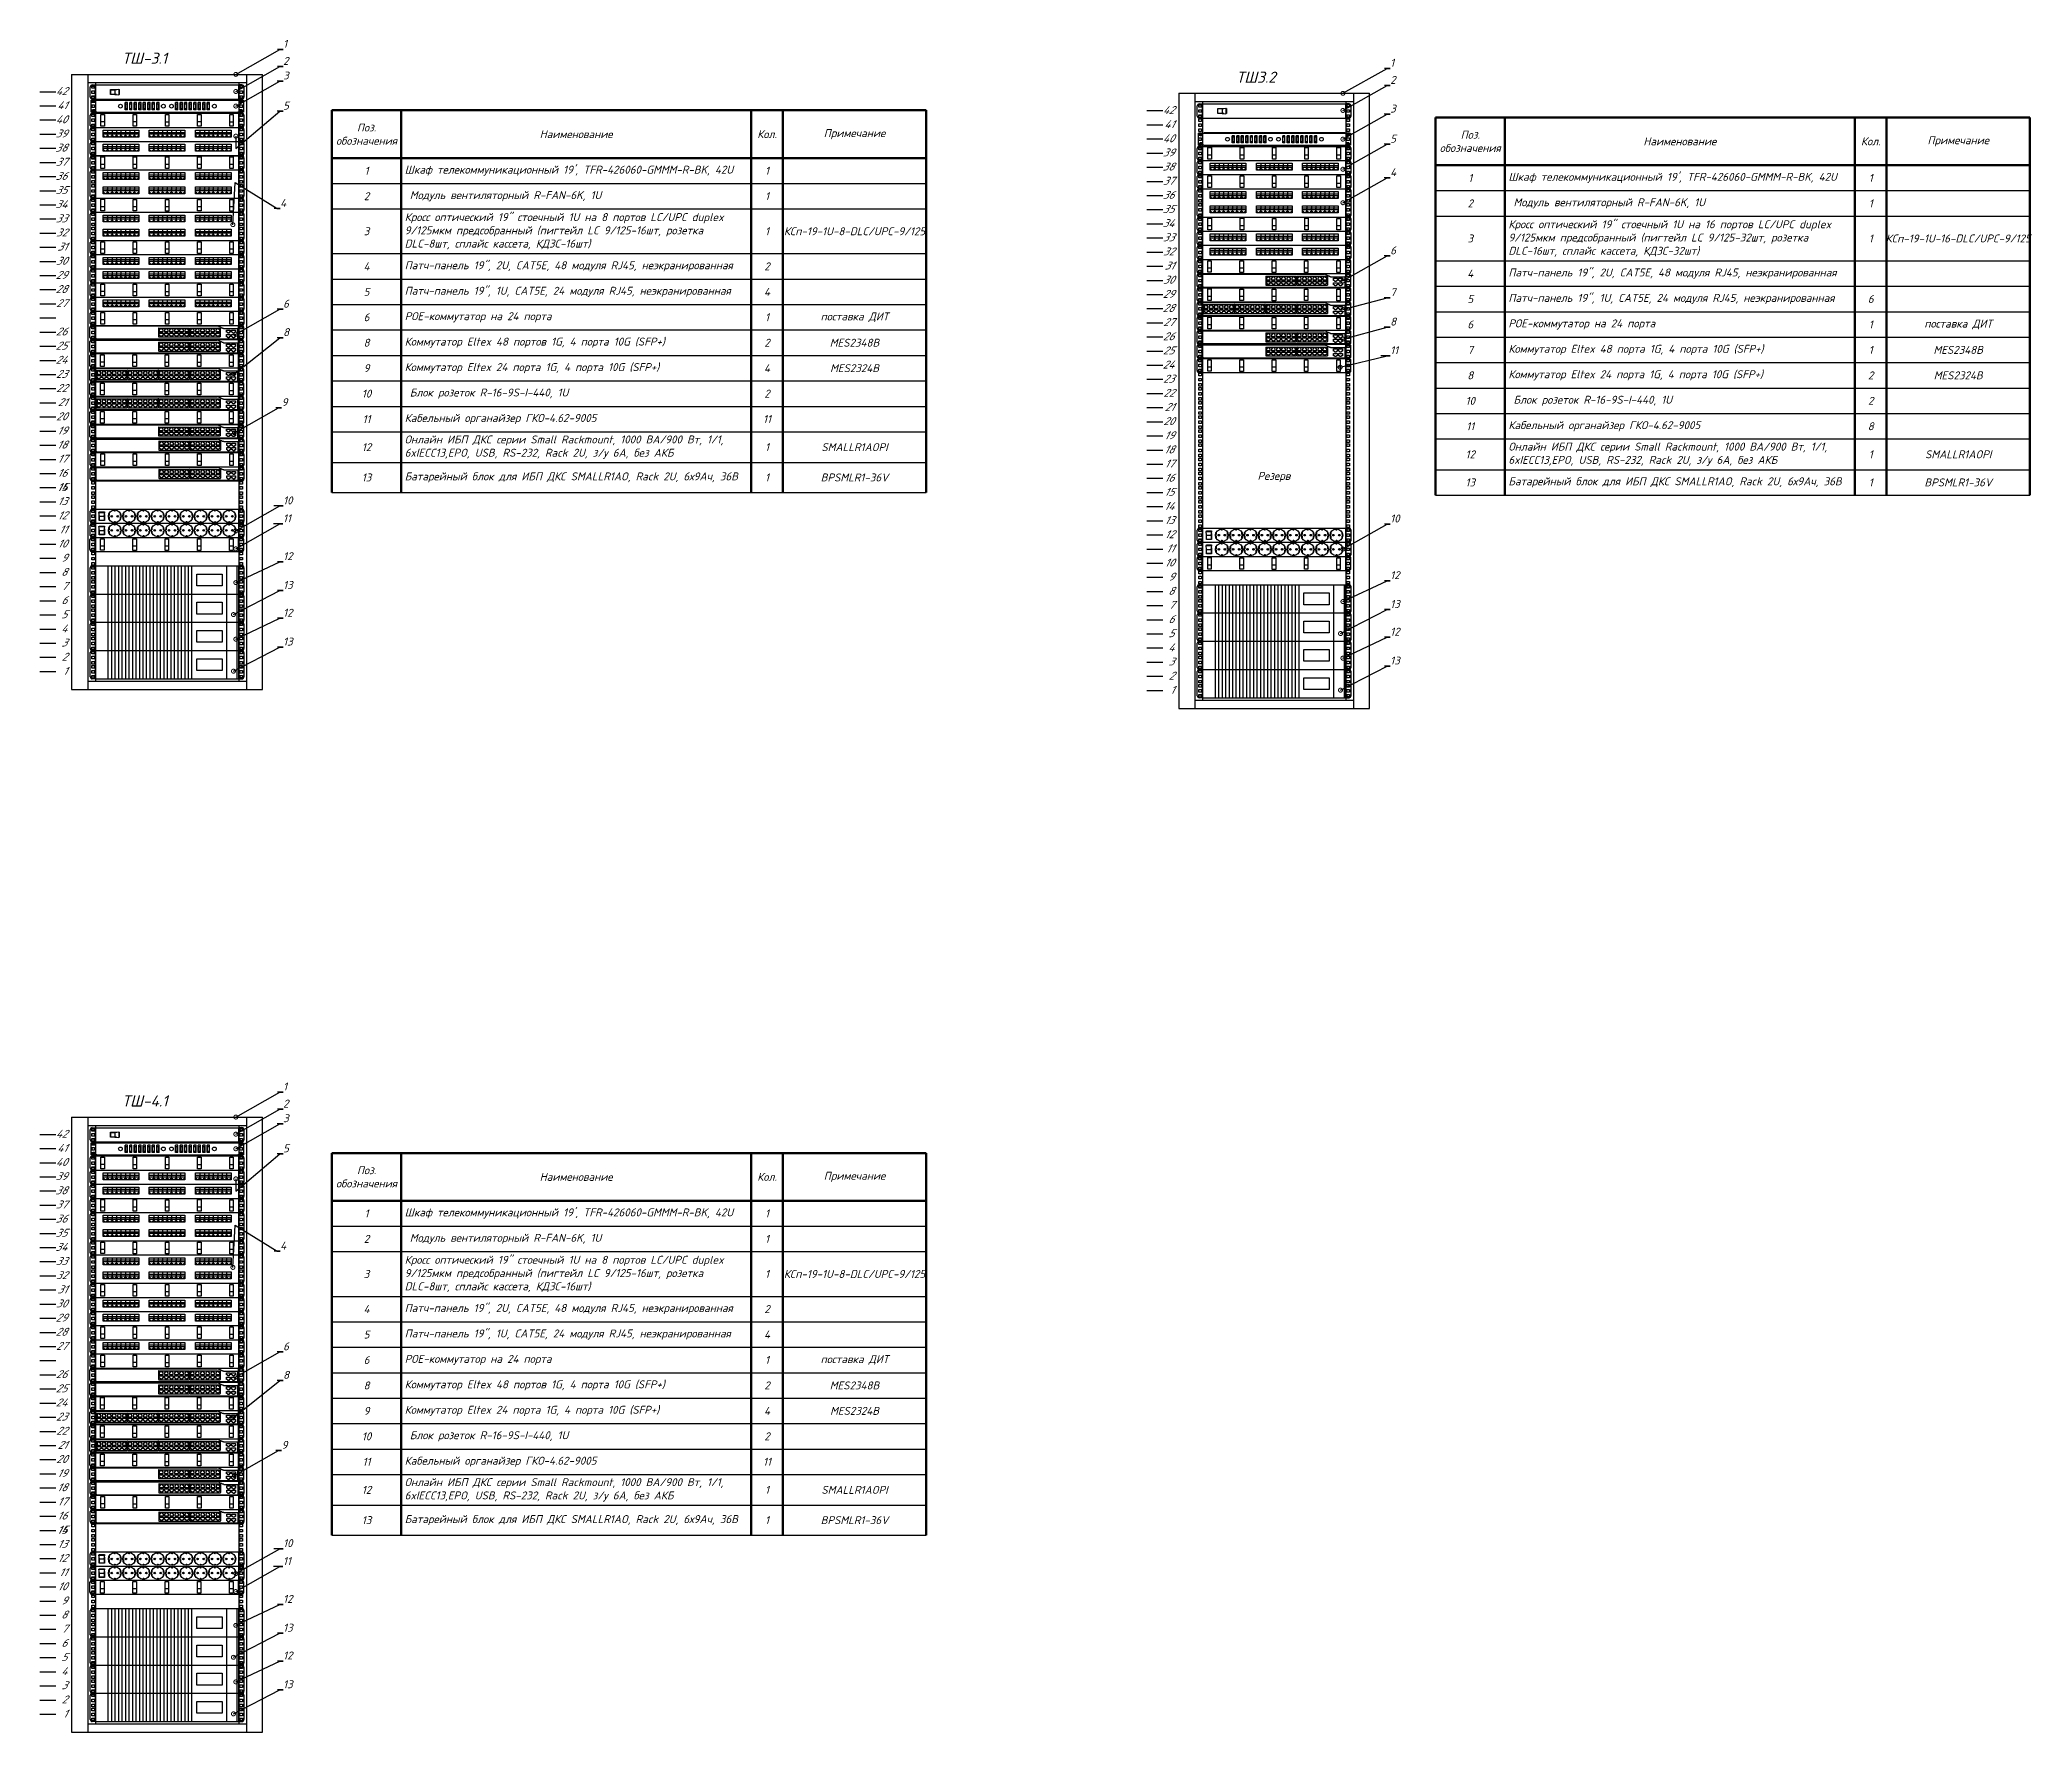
# Model space of a CAD drawing. Extents: x -260425 to 1294666, y -169889 to -2349.
# Drawn here: x 997231 to 1059850, y -128819 to -75621 of the extents above; entities that cross this region are included whole.
import ezdxf
from ezdxf import colors
from ezdxf.entities.mleader import LeaderData, LeaderLine
from ezdxf.enums import TextEntityAlignment as Align
from ezdxf.math import Vec2, Vec3

# ---------------------------------------------------------------- set-up
doc = ezdxf.new("R2010")
doc.units = 0
doc.header["$LTSCALE"] = 100
doc.layers.add('АП_АСУ_ОсновнаяТонкая', color=7, linetype='Continuous', lineweight=25)
doc.layers.add('Текст', color=7, linetype='Continuous', lineweight=15)
doc.styles.add('1ISOCPEUR', font='isocpeui.ttf', dxfattribs={"height": 250})

msp = doc.modelspace()

# ---------------------------------------------------------------- texts
at = {"layer": 'АП_АСУ_ОсновнаяТонкая', "attachment_point": 1, "style": '1ISOCPEUR'}
for s, width, insert, char_height in [('ТШ-3.1', 3007.491, (999818.9, -76024.7), 350), (' ТШ3.2', 3007.491, (1034615, -76620.7), 350), ('Резерв', 2255.762, (1035503.4, -89204.7), 250), ('ТШ-4.1', 3007.491, (999818.9, -108801.7), 350)]:
    msp.add_mtext_dynamic_manual_height_columns(s, width=width, gutter_width=1250, heights=[0], dxfattribs=dict(at, insert=insert, char_height=char_height))

# ---------------------------------------------------------------- blocks, each defined once
blk = doc.blocks.new('*T241')
at = {"layer": 'Текст', "color": 0, "lineweight": 50, "transparency": 16777216}
for p, q in [((0, 0), (18675, 0)), ((0, 0), (0, -12011)), ((2175, 0), (2175, -12011)), ((13175, 0), (13175, -12011)), ((14175, 0), (14175, -12011)), ((18675, 0), (18675, -12011)), ((0, -1500), (18675, -1500))]:
    blk.add_line(p, q, dxfattribs=at)
at = {"layer": 'Текст', "color": 0, "lineweight": 25, "transparency": 16777216}
for p, q in [((0, -2300), (18675, -2300)), ((0, -3100), (18675, -3100)), ((0, -4506), (18675, -4506)), ((0, -5306), (18675, -5306)), ((0, -6106), (18675, -6106)), ((0, -6906), (18675, -6906)), ((0, -7706), (18675, -7706)), ((0, -8506), (18675, -8506)), ((0, -9306), (18675, -9306)), ((0, -10106), (18675, -10106)), ((0, -11071), (18675, -11071)), ((0, -12011), (18675, -12011))]:
    blk.add_line(p, q, dxfattribs=at)
at = {"layer": 'Текст', "color": 0, "transparency": 16777216, "char_height": 250, "style": '1ISOCPEUR'}
for s, insert, width, attachment_point in [('Поз. обозначения', (1088, -750), 1952.07, 5), ('Наименование', (7675, -750), 10776.98, 5), ('Кол.', (13675, -750), 776.98, 5), ('Примечание', (16425, -750), 4276.98, 5), ('1', (1088, -1900), 1952.07, 5), ("\\A1;Шкаф телекоммуникационный 19{\\A0;'}, TFR-426060-GMMM-R-BK, 42U", (2287, -1900), 10776.98, 4), ('1', (13675, -1900), 776.98, 5), ('2', (1088, -2700), 1952.07, 5), (' Модуль вентиляторный R-FAN-6K, 1U', (2287, -2700), 10776.98, 4), ('1', (13675, -2700), 776.98, 5), ('3', (1088, -3803), 1952.07, 5), ('Кросс оптический 19" стоечный 1U на 8 портов LC/UPC duplex 9/125мкм предсобранный (пигтейл LC 9/125-16шт, розетка DLC-8шт, сплайс кассета, КДЗС-16шт)', (2287, -3803), 10776.98, 4), ('1', (13675, -3803), 776.98, 5), ('КСп-19-1U-8-DLC/UPC-9/125', (16425, -3803), 4276.98, 5), ('4', (1088, -4906), 1952.07, 5), ('Патч-панель 19", 2U, CAT5E, 48 модуля RJ45, неэкранированная', (2287, -4906), 10776.98, 4), ('2', (13675, -4906), 776.98, 5), ('5', (1088, -5706), 1952.07, 5), ('Патч-панель 19", 1U, CAT5E, 24 модуля RJ45, неэкранированная', (2287, -5706), 10776.98, 4), ('4', (13675, -5706), 776.98, 5), ('6', (1088, -6506), 1952.07, 5), ('РОЕ-коммутатор на 24 порта', (2287, -6506), 10776.98, 4), ('1', (13675, -6506), 776.98, 5), ('поставка ДИТ', (16425, -6506), 4276.98, 5), ('8', (1088, -7306), 1952.07, 5), ('Коммутатор Eltex 48 портов 1G, 4 порта 10G (SFP+)', (2287, -7306), 10776.98, 4), ('2', (13675, -7306), 776.98, 5), ('MES2348B', (16425, -7306), 4276.98, 5), ('9', (1088, -8106), 1952.07, 5), ('Коммутатор Eltex 24 порта 1G, 4 порта 10G (SFP+)', (2287, -8106), 10776.98, 4), ('4', (13675, -8106), 776.98, 5), ('MES2324В', (16425, -8106), 4276.98, 5), (' Блок розеток R-16-9S-I-440, 1U', (2287, -8906), 10776.98, 4), ('10', (1088, -8906), 1952.07, 5), ('2', (13675, -8906), 776.98, 5), ('11', (1088, -9706), 1952.07, 5), ('Кабельный органайзер ГКО-4.62-9005', (2287, -9706), 10776.98, 4), ('11', (13675, -9706), 776.98, 5), ('12', (1088, -10589), 1952.07, 5), ('Онлайн ИБП ДКС серии Small Rackmount, 1000 ВА/900 Вт, 1/1, 6xIECC13,EPO, USB, RS-232, Rack 2U, з/у 6А, без АКБ', (2287, -10589), 10776.98, 4), ('1', (13675, -10589), 776.98, 5), ('SMALLR1AOPI', (16425, -10589), 4276.98, 5), ('13', (1088, -11541), 1952.07, 5), ('Батарейный блок для ИБП ДКС SMALLR1AO, Rack 2U, 6х9Ач, 36В', (2287, -11541), 10776.98, 4), ('1', (13675, -11541), 776.98, 5), ('BPSMLR1-36V', (16425, -11541), 4276.98, 5)]:
    blk.add_mtext(s, dxfattribs=dict(at, insert=insert, width=width, attachment_point=attachment_point))
blk = doc.blocks.new('*U218')
at = {"color": 0, "linetype": 'ByBlock', "lineweight": -2}
for p, q in [((0, 1933.5), (0, 1900.2)), ((0, 1933.5), (600, 1933.5)), ((0, 1900.2), (0, 1855.75)), ((50.5, 1933.5), (50.5, 1900.2)), ((50.5, 1907.5), (549.5, 1907.5)), ((50.5, 1900.2), (50.5, 1855.75)), ((63.35, 1889.7), (63.35, 1898)), ((63.35, 1898), (71.65, 1898)), ((71.65, 1889.7), (63.35, 1889.7)), ((63.35, 1873.825), (63.35, 1882.125)), ((63.35, 1882.125), (71.65, 1882.125)), ((71.65, 1898), (71.65, 1889.7)), ((71.65, 1882.125), (71.65, 1873.825)), ((74.5, 1907.5), (74.5, 1900.2)), ((74.5, 1900.2), (74.5, 1855.75)), ((525.5, 1907.5), (525.5, 1900.2)), ((525.5, 1900.2), (525.5, 1855.75)), ((528.35, 1889.7), (528.35, 1898)), ((528.35, 1898), (536.65, 1898)), ((536.65, 1889.7), (528.35, 1889.7)), ((528.35, 1873.825), (528.35, 1882.125)), ((528.35, 1882.125), (536.65, 1882.125)), ((536.65, 1898), (536.65, 1889.7)), ((536.65, 1882.125), (536.65, 1873.825)), ((549.5, 1933.5), (549.5, 1900.2)), ((549.5, 1900.2), (549.5, 1855.75)), ((600, 1900.2), (600, 1933.5)), ((600, 1855.75), (600, 1900.2)), ((-50, 1877.975), (-100, 1877.975)), ((-50, 1833.525), (-100, 1833.525)), ((0, 1855.75), (0, 1811.3)), ((50.5, 1855.75), (50.5, 1811.3)), ((71.65, 1873.825), (63.35, 1873.825)), ((63.35, 1857.95), (63.35, 1866.25)), ((63.35, 1866.25), (71.65, 1866.25)), ((71.65, 1857.95), (63.35, 1857.95)), ((63.35, 1845.25), (63.35, 1853.55)), ((63.35, 1853.55), (71.65, 1853.55)), ((71.65, 1845.25), (63.35, 1845.25)), ((63.35, 1829.375), (63.35, 1837.675)), ((63.35, 1837.675), (71.65, 1837.675)), ((71.65, 1829.375), (63.35, 1829.375)), ((63.35, 1813.5), (63.35, 1821.8)), ((63.35, 1821.8), (71.65, 1821.8)), ((71.65, 1866.25), (71.65, 1857.95)), ((71.65, 1853.55), (71.65, 1845.25)), ((71.65, 1837.675), (71.65, 1829.375)), ((71.65, 1821.8), (71.65, 1813.5)), ((74.5, 1855.75), (74.5, 1811.3)), ((525.5, 1855.75), (525.5, 1811.3)), ((536.65, 1873.825), (528.35, 1873.825)), ((528.35, 1857.95), (528.35, 1866.25)), ((528.35, 1866.25), (536.65, 1866.25)), ((536.65, 1857.95), (528.35, 1857.95)), ((528.35, 1845.25), (528.35, 1853.55)), ((528.35, 1853.55), (536.65, 1853.55)), ((536.65, 1845.25), (528.35, 1845.25)), ((528.35, 1829.375), (528.35, 1837.675)), ((528.35, 1837.675), (536.65, 1837.675)), ((536.65, 1829.375), (528.35, 1829.375)), ((528.35, 1813.5), (528.35, 1821.8)), ((528.35, 1821.8), (536.65, 1821.8)), ((536.65, 1866.25), (536.65, 1857.95)), ((536.65, 1853.55), (536.65, 1845.25)), ((536.65, 1837.675), (536.65, 1829.375)), ((536.65, 1821.8), (536.65, 1813.5)), ((549.5, 1855.75), (549.5, 1811.3)), ((600, 1811.3), (600, 1855.75)), ((-50, 1789.075), (-100, 1789.075)), ((0, 1811.3), (0, 1766.85)), ((0, 1766.85), (0, 1722.4)), ((50.5, 1811.3), (50.5, 1766.85)), ((50.5, 1766.85), (50.5, 1722.4)), ((71.65, 1813.5), (63.35, 1813.5)), ((63.35, 1800.8), (63.35, 1809.1)), ((63.35, 1809.1), (71.65, 1809.1)), ((71.65, 1800.8), (63.35, 1800.8)), ((63.35, 1784.925), (63.35, 1793.225)), ((63.35, 1793.225), (71.65, 1793.225)), ((71.65, 1784.925), (63.35, 1784.925)), ((63.35, 1769.05), (63.35, 1777.35)), ((63.35, 1777.35), (71.65, 1777.35)), ((71.65, 1769.05), (63.35, 1769.05)), ((63.35, 1756.35), (63.35, 1764.65)), ((63.35, 1764.65), (71.65, 1764.65)), ((71.65, 1756.35), (63.35, 1756.35)), ((71.65, 1809.1), (71.65, 1800.8)), ((71.65, 1793.225), (71.65, 1784.925)), ((71.65, 1777.35), (71.65, 1769.05)), ((71.65, 1764.65), (71.65, 1756.35)), ((74.5, 1811.3), (74.5, 1766.85)), ((74.5, 1766.85), (74.5, 1722.4)), ((525.5, 1811.3), (525.5, 1766.85)), ((525.5, 1766.85), (525.5, 1722.4)), ((536.65, 1813.5), (528.35, 1813.5)), ((528.35, 1800.8), (528.35, 1809.1)), ((528.35, 1809.1), (536.65, 1809.1)), ((536.65, 1800.8), (528.35, 1800.8)), ((528.35, 1784.925), (528.35, 1793.225)), ((528.35, 1793.225), (536.65, 1793.225)), ((536.65, 1784.925), (528.35, 1784.925)), ((528.35, 1769.05), (528.35, 1777.35)), ((528.35, 1777.35), (536.65, 1777.35)), ((536.65, 1769.05), (528.35, 1769.05)), ((528.35, 1756.35), (528.35, 1764.65)), ((528.35, 1764.65), (536.65, 1764.65)), ((536.65, 1756.35), (528.35, 1756.35)), ((536.65, 1809.1), (536.65, 1800.8)), ((536.65, 1793.225), (536.65, 1784.925)), ((536.65, 1777.35), (536.65, 1769.05)), ((536.65, 1764.65), (536.65, 1756.35)), ((549.5, 1811.3), (549.5, 1766.85)), ((549.5, 1766.85), (549.5, 1722.4)), ((600, 1766.85), (600, 1811.3)), ((600, 1722.4), (600, 1766.85)), ((-50, 1744.625), (-100, 1744.625)), ((-50, 1700.175), (-100, 1700.175)), ((0, 1722.4), (0, 1677.95)), ((50.5, 1722.4), (50.5, 1677.95)), ((63.35, 1740.475), (63.35, 1748.775)), ((63.35, 1748.775), (71.65, 1748.775)), ((71.65, 1740.475), (63.35, 1740.475)), ((63.35, 1724.6), (63.35, 1732.9)), ((63.35, 1732.9), (71.65, 1732.9)), ((71.65, 1724.6), (63.35, 1724.6)), ((63.35, 1711.9), (63.35, 1720.2)), ((63.35, 1720.2), (71.65, 1720.2)), ((71.65, 1711.9), (63.35, 1711.9)), ((63.35, 1696.025), (63.35, 1704.325)), ((63.35, 1704.325), (71.65, 1704.325)), ((71.65, 1696.025), (63.35, 1696.025)), ((71.65, 1748.775), (71.65, 1740.475)), ((71.65, 1732.9), (71.65, 1724.6)), ((71.65, 1720.2), (71.65, 1711.9)), ((71.65, 1704.325), (71.65, 1696.025)), ((74.5, 1722.4), (74.5, 1677.95)), ((525.5, 1722.4), (525.5, 1677.95)), ((528.35, 1740.475), (528.35, 1748.775)), ((528.35, 1748.775), (536.65, 1748.775)), ((536.65, 1740.475), (528.35, 1740.475)), ((528.35, 1724.6), (528.35, 1732.9)), ((528.35, 1732.9), (536.65, 1732.9)), ((536.65, 1724.6), (528.35, 1724.6)), ((528.35, 1711.9), (528.35, 1720.2)), ((528.35, 1720.2), (536.65, 1720.2)), ((536.65, 1711.9), (528.35, 1711.9)), ((528.35, 1696.025), (528.35, 1704.325)), ((528.35, 1704.325), (536.65, 1704.325)), ((536.65, 1696.025), (528.35, 1696.025)), ((536.65, 1748.775), (536.65, 1740.475)), ((536.65, 1732.9), (536.65, 1724.6)), ((536.65, 1720.2), (536.65, 1711.9)), ((536.65, 1704.325), (536.65, 1696.025)), ((549.5, 1722.4), (549.5, 1677.95)), ((600, 1677.95), (600, 1722.4)), ((-50, 1655.725), (-100, 1655.725)), ((0, 1677.95), (0, 1633.5)), ((0, 1633.5), (0, 1589.05)), ((50.5, 1677.95), (50.5, 1633.5)), ((50.5, 1633.5), (50.5, 1589.05)), ((63.35, 1680.15), (63.35, 1688.45)), ((63.35, 1688.45), (71.65, 1688.45)), ((71.65, 1680.15), (63.35, 1680.15)), ((63.35, 1667.45), (63.35, 1675.75)), ((63.35, 1675.75), (71.65, 1675.75)), ((71.65, 1667.45), (63.35, 1667.45)), ((63.35, 1651.575), (63.35, 1659.875)), ((63.35, 1659.875), (71.65, 1659.875)), ((71.65, 1651.575), (63.35, 1651.575)), ((63.35, 1635.7), (63.35, 1644)), ((63.35, 1644), (71.65, 1644)), ((71.65, 1635.7), (63.35, 1635.7)), ((63.35, 1623), (63.35, 1631.3)), ((63.35, 1631.3), (71.65, 1631.3)), ((71.65, 1688.45), (71.65, 1680.15)), ((71.65, 1675.75), (71.65, 1667.45)), ((71.65, 1659.875), (71.65, 1651.575)), ((71.65, 1644), (71.65, 1635.7)), ((71.65, 1631.3), (71.65, 1623)), ((74.5, 1677.95), (74.5, 1633.5)), ((74.5, 1633.5), (74.5, 1589.05)), ((525.5, 1677.95), (525.5, 1633.5)), ((525.5, 1633.5), (525.5, 1589.05)), ((528.35, 1680.15), (528.35, 1688.45)), ((528.35, 1688.45), (536.65, 1688.45)), ((536.65, 1680.15), (528.35, 1680.15)), ((528.35, 1667.45), (528.35, 1675.75)), ((528.35, 1675.75), (536.65, 1675.75)), ((536.65, 1667.45), (528.35, 1667.45)), ((528.35, 1651.575), (528.35, 1659.875)), ((528.35, 1659.875), (536.65, 1659.875)), ((536.65, 1651.575), (528.35, 1651.575)), ((528.35, 1635.7), (528.35, 1644)), ((528.35, 1644), (536.65, 1644)), ((536.65, 1635.7), (528.35, 1635.7)), ((528.35, 1623), (528.35, 1631.3)), ((528.35, 1631.3), (536.65, 1631.3)), ((536.65, 1688.45), (536.65, 1680.15)), ((536.65, 1675.75), (536.65, 1667.45)), ((536.65, 1659.875), (536.65, 1651.575)), ((536.65, 1644), (536.65, 1635.7)), ((536.65, 1631.3), (536.65, 1623)), ((549.5, 1677.95), (549.5, 1633.5)), ((549.5, 1633.5), (549.5, 1589.05)), ((600, 1633.5), (600, 1677.95)), ((600, 1589.05), (600, 1633.5)), ((-50, 1611.275), (-100, 1611.275)), ((-50, 1566.825), (-100, 1566.825)), ((0, 1589.05), (0, 1544.6)), ((50.5, 1589.05), (50.5, 1544.6)), ((71.65, 1623), (63.35, 1623)), ((63.35, 1607.125), (63.35, 1615.425)), ((63.35, 1615.425), (71.65, 1615.425)), ((71.65, 1607.125), (63.35, 1607.125)), ((63.35, 1591.25), (63.35, 1599.55)), ((63.35, 1599.55), (71.65, 1599.55)), ((71.65, 1591.25), (63.35, 1591.25)), ((63.35, 1578.55), (63.35, 1586.85)), ((63.35, 1586.85), (71.65, 1586.85)), ((71.65, 1578.55), (63.35, 1578.55)), ((63.35, 1562.675), (63.35, 1570.975)), ((63.35, 1570.975), (71.65, 1570.975)), ((71.65, 1615.425), (71.65, 1607.125)), ((71.65, 1599.55), (71.65, 1591.25)), ((71.65, 1586.85), (71.65, 1578.55)), ((71.65, 1570.975), (71.65, 1562.675)), ((74.5, 1589.05), (74.5, 1544.6)), ((525.5, 1589.05), (525.5, 1544.6)), ((536.65, 1623), (528.35, 1623)), ((528.35, 1607.125), (528.35, 1615.425)), ((528.35, 1615.425), (536.65, 1615.425)), ((536.65, 1607.125), (528.35, 1607.125)), ((528.35, 1591.25), (528.35, 1599.55)), ((528.35, 1599.55), (536.65, 1599.55)), ((536.65, 1591.25), (528.35, 1591.25)), ((528.35, 1578.55), (528.35, 1586.85)), ((528.35, 1586.85), (536.65, 1586.85)), ((536.65, 1578.55), (528.35, 1578.55)), ((528.35, 1562.675), (528.35, 1570.975)), ((528.35, 1570.975), (536.65, 1570.975)), ((536.65, 1615.425), (536.65, 1607.125)), ((536.65, 1599.55), (536.65, 1591.25)), ((536.65, 1586.85), (536.65, 1578.55)), ((536.65, 1570.975), (536.65, 1562.675)), ((549.5, 1589.05), (549.5, 1544.6)), ((600, 1544.6), (600, 1589.05)), ((-50, 1522.375), (-100, 1522.375)), ((0, 1544.6), (0, 1500.15)), ((50.5, 1544.6), (50.5, 1500.15)), ((71.65, 1562.675), (63.35, 1562.675)), ((63.35, 1546.8), (63.35, 1555.1)), ((63.35, 1555.1), (71.65, 1555.1)), ((71.65, 1546.8), (63.35, 1546.8)), ((63.35, 1534.1), (63.35, 1542.4)), ((63.35, 1542.4), (71.65, 1542.4)), ((71.65, 1534.1), (63.35, 1534.1)), ((63.35, 1518.225), (63.35, 1526.525)), ((63.35, 1526.525), (71.65, 1526.525)), ((71.65, 1518.225), (63.35, 1518.225)), ((63.35, 1502.35), (63.35, 1510.65)), ((63.35, 1510.65), (71.65, 1510.65)), ((71.65, 1555.1), (71.65, 1546.8)), ((71.65, 1542.4), (71.65, 1534.1)), ((71.65, 1526.525), (71.65, 1518.225)), ((71.65, 1510.65), (71.65, 1502.35)), ((74.5, 1544.6), (74.5, 1500.15)), ((525.5, 1544.6), (525.5, 1500.15)), ((536.65, 1562.675), (528.35, 1562.675)), ((528.35, 1546.8), (528.35, 1555.1)), ((528.35, 1555.1), (536.65, 1555.1)), ((536.65, 1546.8), (528.35, 1546.8)), ((528.35, 1534.1), (528.35, 1542.4)), ((528.35, 1542.4), (536.65, 1542.4)), ((536.65, 1534.1), (528.35, 1534.1)), ((528.35, 1518.225), (528.35, 1526.525)), ((528.35, 1526.525), (536.65, 1526.525)), ((536.65, 1518.225), (528.35, 1518.225)), ((528.35, 1502.35), (528.35, 1510.65)), ((528.35, 1510.65), (536.65, 1510.65)), ((536.65, 1555.1), (536.65, 1546.8)), ((536.65, 1542.4), (536.65, 1534.1)), ((536.65, 1526.525), (536.65, 1518.225)), ((536.65, 1510.65), (536.65, 1502.35)), ((549.5, 1544.6), (549.5, 1500.15)), ((600, 1500.15), (600, 1544.6)), ((-50, 1477.925), (-100, 1477.925)), ((0, 1500.15), (0, 1455.7)), ((0, 1455.7), (0, 1411.25)), ((50.5, 1500.15), (50.5, 1455.7)), ((50.5, 1455.7), (50.5, 1411.25)), ((71.65, 1502.35), (63.35, 1502.35)), ((63.35, 1489.65), (63.35, 1497.95)), ((63.35, 1497.95), (71.65, 1497.95)), ((71.65, 1489.65), (63.35, 1489.65)), ((63.35, 1473.775), (63.35, 1482.075)), ((63.35, 1482.075), (71.65, 1482.075)), ((71.65, 1473.775), (63.35, 1473.775)), ((63.35, 1457.9), (63.35, 1466.2)), ((63.35, 1466.2), (71.65, 1466.2)), ((71.65, 1457.9), (63.35, 1457.9)), ((63.35, 1445.2), (63.35, 1453.5)), ((63.35, 1453.5), (71.65, 1453.5)), ((71.65, 1445.2), (63.35, 1445.2)), ((71.65, 1497.95), (71.65, 1489.65)), ((71.65, 1482.075), (71.65, 1473.775)), ((71.65, 1466.2), (71.65, 1457.9)), ((71.65, 1453.5), (71.65, 1445.2)), ((74.5, 1500.15), (74.5, 1455.7)), ((74.5, 1455.7), (74.5, 1411.25)), ((525.5, 1500.15), (525.5, 1455.7)), ((525.5, 1455.7), (525.5, 1411.25)), ((536.65, 1502.35), (528.35, 1502.35)), ((528.35, 1489.65), (528.35, 1497.95)), ((528.35, 1497.95), (536.65, 1497.95)), ((536.65, 1489.65), (528.35, 1489.65)), ((528.35, 1473.775), (528.35, 1482.075)), ((528.35, 1482.075), (536.65, 1482.075)), ((536.65, 1473.775), (528.35, 1473.775)), ((528.35, 1457.9), (528.35, 1466.2)), ((528.35, 1466.2), (536.65, 1466.2)), ((536.65, 1457.9), (528.35, 1457.9)), ((528.35, 1445.2), (528.35, 1453.5)), ((528.35, 1453.5), (536.65, 1453.5)), ((536.65, 1445.2), (528.35, 1445.2)), ((536.65, 1497.95), (536.65, 1489.65)), ((536.65, 1482.075), (536.65, 1473.775)), ((536.65, 1466.2), (536.65, 1457.9)), ((536.65, 1453.5), (536.65, 1445.2)), ((549.5, 1500.15), (549.5, 1455.7)), ((549.5, 1455.7), (549.5, 1411.25)), ((600, 1455.7), (600, 1500.15)), ((600, 1411.25), (600, 1455.7)), ((-50, 1433.475), (-100, 1433.475)), ((-50, 1389.025), (-100, 1389.025)), ((0, 1411.25), (0, 1366.8)), ((50.5, 1411.25), (50.5, 1366.8)), ((63.35, 1429.325), (63.35, 1437.625)), ((63.35, 1437.625), (71.65, 1437.625)), ((71.65, 1429.325), (63.35, 1429.325)), ((63.35, 1413.45), (63.35, 1421.75)), ((63.35, 1421.75), (71.65, 1421.75)), ((71.65, 1413.45), (63.35, 1413.45)), ((63.35, 1400.75), (63.35, 1409.05)), ((63.35, 1409.05), (71.65, 1409.05)), ((71.65, 1400.75), (63.35, 1400.75)), ((63.35, 1384.875), (63.35, 1393.175)), ((63.35, 1393.175), (71.65, 1393.175)), ((71.65, 1384.875), (63.35, 1384.875)), ((71.65, 1437.625), (71.65, 1429.325)), ((71.65, 1421.75), (71.65, 1413.45)), ((71.65, 1409.05), (71.65, 1400.75)), ((71.65, 1393.175), (71.65, 1384.875)), ((74.5, 1411.25), (74.5, 1366.8)), ((525.5, 1411.25), (525.5, 1366.8)), ((528.35, 1429.325), (528.35, 1437.625)), ((528.35, 1437.625), (536.65, 1437.625)), ((536.65, 1429.325), (528.35, 1429.325)), ((528.35, 1413.45), (528.35, 1421.75)), ((528.35, 1421.75), (536.65, 1421.75)), ((536.65, 1413.45), (528.35, 1413.45)), ((528.35, 1400.75), (528.35, 1409.05)), ((528.35, 1409.05), (536.65, 1409.05)), ((536.65, 1400.75), (528.35, 1400.75)), ((528.35, 1384.875), (528.35, 1393.175)), ((528.35, 1393.175), (536.65, 1393.175)), ((536.65, 1384.875), (528.35, 1384.875)), ((536.65, 1437.625), (536.65, 1429.325)), ((536.65, 1421.75), (536.65, 1413.45)), ((536.65, 1409.05), (536.65, 1400.75)), ((536.65, 1393.175), (536.65, 1384.875)), ((549.5, 1411.25), (549.5, 1366.8)), ((600, 1366.8), (600, 1411.25)), ((-50, 1344.575), (-100, 1344.575)), ((0, 1366.8), (0, 1322.35)), ((0, 1322.35), (0, 1277.9)), ((50.5, 1366.8), (50.5, 1322.35)), ((50.5, 1322.35), (50.5, 1277.9)), ((63.35, 1369), (63.35, 1377.3)), ((63.35, 1377.3), (71.65, 1377.3)), ((71.65, 1369), (63.35, 1369)), ((63.35, 1356.3), (63.35, 1364.6)), ((63.35, 1364.6), (71.65, 1364.6)), ((71.65, 1356.3), (63.35, 1356.3)), ((63.35, 1340.425), (63.35, 1348.725)), ((63.35, 1348.725), (71.65, 1348.725)), ((71.65, 1340.425), (63.35, 1340.425)), ((63.35, 1324.55), (63.35, 1332.85)), ((63.35, 1332.85), (71.65, 1332.85)), ((71.65, 1324.55), (63.35, 1324.55)), ((63.35, 1311.85), (63.35, 1320.15)), ((63.35, 1320.15), (71.65, 1320.15)), ((71.65, 1377.3), (71.65, 1369)), ((71.65, 1364.6), (71.65, 1356.3)), ((71.65, 1348.725), (71.65, 1340.425)), ((71.65, 1332.85), (71.65, 1324.55)), ((71.65, 1320.15), (71.65, 1311.85)), ((74.5, 1366.8), (74.5, 1322.35)), ((74.5, 1322.35), (74.5, 1277.9)), ((525.5, 1366.8), (525.5, 1322.35)), ((525.5, 1322.35), (525.5, 1277.9)), ((528.35, 1369), (528.35, 1377.3)), ((528.35, 1377.3), (536.65, 1377.3)), ((536.65, 1369), (528.35, 1369)), ((528.35, 1356.3), (528.35, 1364.6)), ((528.35, 1364.6), (536.65, 1364.6)), ((536.65, 1356.3), (528.35, 1356.3)), ((528.35, 1340.425), (528.35, 1348.725)), ((528.35, 1348.725), (536.65, 1348.725)), ((536.65, 1340.425), (528.35, 1340.425)), ((528.35, 1324.55), (528.35, 1332.85)), ((528.35, 1332.85), (536.65, 1332.85)), ((536.65, 1324.55), (528.35, 1324.55)), ((528.35, 1311.85), (528.35, 1320.15)), ((528.35, 1320.15), (536.65, 1320.15)), ((536.65, 1377.3), (536.65, 1369)), ((536.65, 1364.6), (536.65, 1356.3)), ((536.65, 1348.725), (536.65, 1340.425)), ((536.65, 1332.85), (536.65, 1324.55)), ((536.65, 1320.15), (536.65, 1311.85)), ((549.5, 1366.8), (549.5, 1322.35)), ((549.5, 1322.35), (549.5, 1277.9)), ((600, 1322.35), (600, 1366.8)), ((600, 1277.9), (600, 1322.35)), ((-50, 1300.125), (-100, 1300.125)), ((-50, 1255.675), (-100, 1255.675)), ((0, 1277.9), (0, 1233.45)), ((50.5, 1277.9), (50.5, 1233.45)), ((71.65, 1311.85), (63.35, 1311.85)), ((63.35, 1295.975), (63.35, 1304.275)), ((63.35, 1304.275), (71.65, 1304.275)), ((71.65, 1295.975), (63.35, 1295.975)), ((63.35, 1280.1), (63.35, 1288.4)), ((63.35, 1288.4), (71.65, 1288.4)), ((71.65, 1280.1), (63.35, 1280.1)), ((63.35, 1267.4), (63.35, 1275.7)), ((63.35, 1275.7), (71.65, 1275.7)), ((71.65, 1267.4), (63.35, 1267.4)), ((63.35, 1251.525), (63.35, 1259.825)), ((63.35, 1259.825), (71.65, 1259.825)), ((71.65, 1304.275), (71.65, 1295.975)), ((71.65, 1288.4), (71.65, 1280.1)), ((71.65, 1275.7), (71.65, 1267.4)), ((71.65, 1259.825), (71.65, 1251.525)), ((74.5, 1277.9), (74.5, 1233.45)), ((525.5, 1277.9), (525.5, 1233.45)), ((536.65, 1311.85), (528.35, 1311.85)), ((528.35, 1295.975), (528.35, 1304.275)), ((528.35, 1304.275), (536.65, 1304.275)), ((536.65, 1295.975), (528.35, 1295.975)), ((528.35, 1280.1), (528.35, 1288.4)), ((528.35, 1288.4), (536.65, 1288.4)), ((536.65, 1280.1), (528.35, 1280.1)), ((528.35, 1267.4), (528.35, 1275.7)), ((528.35, 1275.7), (536.65, 1275.7)), ((536.65, 1267.4), (528.35, 1267.4)), ((528.35, 1251.525), (528.35, 1259.825)), ((528.35, 1259.825), (536.65, 1259.825)), ((536.65, 1304.275), (536.65, 1295.975)), ((536.65, 1288.4), (536.65, 1280.1)), ((536.65, 1275.7), (536.65, 1267.4)), ((536.65, 1259.825), (536.65, 1251.525)), ((549.5, 1277.9), (549.5, 1233.45)), ((600, 1233.45), (600, 1277.9)), ((-50, 1211.225), (-100, 1211.225)), ((0, 1233.45), (0, 1189)), ((50.5, 1233.45), (50.5, 1189)), ((71.65, 1251.525), (63.35, 1251.525)), ((63.35, 1235.65), (63.35, 1243.95)), ((63.35, 1243.95), (71.65, 1243.95)), ((71.65, 1235.65), (63.35, 1235.65)), ((63.35, 1222.95), (63.35, 1231.25)), ((63.35, 1231.25), (71.65, 1231.25)), ((71.65, 1222.95), (63.35, 1222.95)), ((63.35, 1207.075), (63.35, 1215.375)), ((63.35, 1215.375), (71.65, 1215.375)), ((71.65, 1207.075), (63.35, 1207.075)), ((63.35, 1191.2), (63.35, 1199.5)), ((63.35, 1199.5), (71.65, 1199.5)), ((71.65, 1191.2), (63.35, 1191.2)), ((71.65, 1243.95), (71.65, 1235.65)), ((71.65, 1231.25), (71.65, 1222.95)), ((71.65, 1215.375), (71.65, 1207.075)), ((71.65, 1199.5), (71.65, 1191.2)), ((74.5, 1233.45), (74.5, 1189)), ((525.5, 1233.45), (525.5, 1189)), ((536.65, 1251.525), (528.35, 1251.525)), ((528.35, 1235.65), (528.35, 1243.95)), ((528.35, 1243.95), (536.65, 1243.95)), ((536.65, 1235.65), (528.35, 1235.65)), ((528.35, 1222.95), (528.35, 1231.25)), ((528.35, 1231.25), (536.65, 1231.25)), ((536.65, 1222.95), (528.35, 1222.95)), ((528.35, 1207.075), (528.35, 1215.375)), ((528.35, 1215.375), (536.65, 1215.375)), ((536.65, 1207.075), (528.35, 1207.075)), ((528.35, 1191.2), (528.35, 1199.5)), ((528.35, 1199.5), (536.65, 1199.5)), ((536.65, 1191.2), (528.35, 1191.2)), ((536.65, 1243.95), (536.65, 1235.65)), ((536.65, 1231.25), (536.65, 1222.95)), ((536.65, 1215.375), (536.65, 1207.075)), ((536.65, 1199.5), (536.65, 1191.2)), ((549.5, 1233.45), (549.5, 1189)), ((600, 1189), (600, 1233.45)), ((-50, 1166.775), (-100, 1166.775)), ((0, 1189), (0, 1144.55)), ((0, 1144.55), (0, 1100.1)), ((50.5, 1189), (50.5, 1144.55)), ((50.5, 1144.55), (50.5, 1100.1)), ((63.35, 1178.5), (63.35, 1186.8)), ((63.35, 1186.8), (71.65, 1186.8)), ((71.65, 1178.5), (63.35, 1178.5)), ((63.35, 1162.625), (63.35, 1170.925)), ((63.35, 1170.925), (71.65, 1170.925)), ((71.65, 1162.625), (63.35, 1162.625)), ((63.35, 1146.75), (63.35, 1155.05)), ((63.35, 1155.05), (71.65, 1155.05)), ((71.65, 1146.75), (63.35, 1146.75)), ((63.35, 1134.05), (63.35, 1142.35)), ((63.35, 1142.35), (71.65, 1142.35)), ((71.65, 1134.05), (63.35, 1134.05)), ((71.65, 1186.8), (71.65, 1178.5)), ((71.65, 1170.925), (71.65, 1162.625)), ((71.65, 1155.05), (71.65, 1146.75)), ((71.65, 1142.35), (71.65, 1134.05)), ((74.5, 1189), (74.5, 1144.55)), ((74.5, 1144.55), (74.5, 1100.1)), ((525.5, 1189), (525.5, 1144.55)), ((525.5, 1144.55), (525.5, 1100.1)), ((528.35, 1178.5), (528.35, 1186.8)), ((528.35, 1186.8), (536.65, 1186.8)), ((536.65, 1178.5), (528.35, 1178.5)), ((528.35, 1162.625), (528.35, 1170.925)), ((528.35, 1170.925), (536.65, 1170.925)), ((536.65, 1162.625), (528.35, 1162.625)), ((528.35, 1146.75), (528.35, 1155.05)), ((528.35, 1155.05), (536.65, 1155.05)), ((536.65, 1146.75), (528.35, 1146.75)), ((528.35, 1134.05), (528.35, 1142.35)), ((528.35, 1142.35), (536.65, 1142.35)), ((536.65, 1134.05), (528.35, 1134.05)), ((536.65, 1186.8), (536.65, 1178.5)), ((536.65, 1170.925), (536.65, 1162.625)), ((536.65, 1155.05), (536.65, 1146.75)), ((536.65, 1142.35), (536.65, 1134.05)), ((549.5, 1189), (549.5, 1144.55)), ((549.5, 1144.55), (549.5, 1100.1)), ((600, 1144.55), (600, 1189)), ((600, 1100.1), (600, 1144.55)), ((-50, 1122.325), (-100, 1122.325)), ((-50, 1077.875), (-100, 1077.875)), ((0, 1100.1), (0, 1055.65)), ((50.5, 1100.1), (50.5, 1055.65)), ((63.35, 1118.175), (63.35, 1126.475)), ((63.35, 1126.475), (71.65, 1126.475)), ((71.65, 1118.175), (63.35, 1118.175)), ((63.35, 1102.3), (63.35, 1110.6)), ((63.35, 1110.6), (71.65, 1110.6)), ((71.65, 1102.3), (63.35, 1102.3)), ((63.35, 1089.6), (63.35, 1097.9)), ((63.35, 1097.9), (71.65, 1097.9)), ((71.65, 1089.6), (63.35, 1089.6)), ((63.35, 1073.725), (63.35, 1082.025)), ((63.35, 1082.025), (71.65, 1082.025)), ((71.65, 1073.725), (63.35, 1073.725)), ((63.35, 1057.85), (63.35, 1066.15)), ((63.35, 1066.15), (71.65, 1066.15)), ((71.65, 1126.475), (71.65, 1118.175)), ((71.65, 1110.6), (71.65, 1102.3)), ((71.65, 1097.9), (71.65, 1089.6)), ((71.65, 1082.025), (71.65, 1073.725)), ((71.65, 1066.15), (71.65, 1057.85)), ((74.5, 1100.1), (74.5, 1055.65)), ((525.5, 1100.1), (525.5, 1055.65)), ((528.35, 1118.175), (528.35, 1126.475)), ((528.35, 1126.475), (536.65, 1126.475)), ((536.65, 1118.175), (528.35, 1118.175)), ((528.35, 1102.3), (528.35, 1110.6)), ((528.35, 1110.6), (536.65, 1110.6)), ((536.65, 1102.3), (528.35, 1102.3)), ((528.35, 1089.6), (528.35, 1097.9)), ((528.35, 1097.9), (536.65, 1097.9)), ((536.65, 1089.6), (528.35, 1089.6)), ((528.35, 1073.725), (528.35, 1082.025)), ((528.35, 1082.025), (536.65, 1082.025)), ((536.65, 1073.725), (528.35, 1073.725)), ((528.35, 1057.85), (528.35, 1066.15)), ((528.35, 1066.15), (536.65, 1066.15)), ((536.65, 1126.475), (536.65, 1118.175)), ((536.65, 1110.6), (536.65, 1102.3)), ((536.65, 1097.9), (536.65, 1089.6)), ((536.65, 1082.025), (536.65, 1073.725)), ((536.65, 1066.15), (536.65, 1057.85)), ((549.5, 1100.1), (549.5, 1055.65)), ((600, 1055.65), (600, 1100.1)), ((-50, 1033.425), (-100, 1033.425)), ((0, 1055.65), (0, 1011.2)), ((0, 1011.2), (0, 966.75)), ((50.5, 1055.65), (50.5, 1011.2)), ((50.5, 1011.2), (50.5, 966.75)), ((71.65, 1057.85), (63.35, 1057.85)), ((63.35, 1045.15), (63.35, 1053.45)), ((63.35, 1053.45), (71.65, 1053.45)), ((71.65, 1045.15), (63.35, 1045.15)), ((63.35, 1029.275), (63.35, 1037.575)), ((63.35, 1037.575), (71.65, 1037.575)), ((71.65, 1029.275), (63.35, 1029.275)), ((63.35, 1013.4), (63.35, 1021.7)), ((63.35, 1021.7), (71.65, 1021.7)), ((71.65, 1013.4), (63.35, 1013.4)), ((63.35, 1000.7), (63.35, 1009)), ((63.35, 1009), (71.65, 1009)), ((71.65, 1053.45), (71.65, 1045.15)), ((71.65, 1037.575), (71.65, 1029.275)), ((71.65, 1021.7), (71.65, 1013.4)), ((71.65, 1009), (71.65, 1000.7)), ((74.5, 1055.65), (74.5, 1011.2)), ((74.5, 1011.2), (74.5, 966.75)), ((525.5, 1055.65), (525.5, 1011.2)), ((525.5, 1011.2), (525.5, 966.75)), ((536.65, 1057.85), (528.35, 1057.85)), ((528.35, 1045.15), (528.35, 1053.45)), ((528.35, 1053.45), (536.65, 1053.45)), ((536.65, 1045.15), (528.35, 1045.15)), ((528.35, 1029.275), (528.35, 1037.575)), ((528.35, 1037.575), (536.65, 1037.575)), ((536.65, 1029.275), (528.35, 1029.275)), ((528.35, 1013.4), (528.35, 1021.7)), ((528.35, 1021.7), (536.65, 1021.7)), ((536.65, 1013.4), (528.35, 1013.4)), ((528.35, 1000.7), (528.35, 1009)), ((528.35, 1009), (536.65, 1009)), ((536.65, 1053.45), (536.65, 1045.15)), ((536.65, 1037.575), (536.65, 1029.275)), ((536.65, 1021.7), (536.65, 1013.4)), ((536.65, 1009), (536.65, 1000.7)), ((549.5, 1055.65), (549.5, 1011.2)), ((549.5, 1011.2), (549.5, 966.75)), ((600, 1011.2), (600, 1055.65)), ((600, 966.75), (600, 1011.2)), ((-50, 988.975), (-100, 988.975)), ((-50, 944.525), (-100, 944.525)), ((0, 966.75), (0, 922.3)), ((50.5, 966.75), (50.5, 922.3)), ((71.65, 1000.7), (63.35, 1000.7)), ((63.35, 984.825), (63.35, 993.125)), ((63.35, 993.125), (71.65, 993.125)), ((71.65, 984.825), (63.35, 984.825)), ((63.35, 968.95), (63.35, 977.25)), ((63.35, 977.25), (71.65, 977.25)), ((71.65, 968.95), (63.35, 968.95)), ((63.35, 956.25), (63.35, 964.55)), ((63.35, 964.55), (71.65, 964.55)), ((71.65, 956.25), (63.35, 956.25)), ((63.35, 940.375), (63.35, 948.675)), ((63.35, 948.675), (71.65, 948.675)), ((71.65, 940.375), (63.35, 940.375)), ((71.65, 993.125), (71.65, 984.825)), ((71.65, 977.25), (71.65, 968.95)), ((71.65, 964.55), (71.65, 956.25)), ((71.65, 948.675), (71.65, 940.375)), ((74.5, 966.75), (74.5, 922.3)), ((525.5, 966.75), (525.5, 922.3)), ((536.65, 1000.7), (528.35, 1000.7)), ((528.35, 984.825), (528.35, 993.125)), ((528.35, 993.125), (536.65, 993.125)), ((536.65, 984.825), (528.35, 984.825)), ((528.35, 968.95), (528.35, 977.25)), ((528.35, 977.25), (536.65, 977.25)), ((536.65, 968.95), (528.35, 968.95)), ((528.35, 956.25), (528.35, 964.55)), ((528.35, 964.55), (536.65, 964.55)), ((536.65, 956.25), (528.35, 956.25)), ((528.35, 940.375), (528.35, 948.675)), ((528.35, 948.675), (536.65, 948.675)), ((536.65, 940.375), (528.35, 940.375)), ((536.65, 993.125), (536.65, 984.825)), ((536.65, 977.25), (536.65, 968.95)), ((536.65, 964.55), (536.65, 956.25)), ((536.65, 948.675), (536.65, 940.375)), ((549.5, 966.75), (549.5, 922.3)), ((600, 922.3), (600, 966.75)), ((-50, 900.075), (-100, 900.075)), ((0, 922.3), (0, 877.85)), ((0, 877.85), (0, 833.4)), ((50.5, 922.3), (50.5, 877.85)), ((50.5, 877.85), (50.5, 833.4)), ((63.35, 924.5), (63.35, 932.8)), ((63.35, 932.8), (71.65, 932.8)), ((71.65, 924.5), (63.35, 924.5)), ((63.35, 911.8), (63.35, 920.1)), ((63.35, 920.1), (71.65, 920.1)), ((71.65, 911.8), (63.35, 911.8)), ((63.35, 895.925), (63.35, 904.225)), ((63.35, 904.225), (71.65, 904.225)), ((71.65, 895.925), (63.35, 895.925)), ((63.35, 880.05), (63.35, 888.35)), ((63.35, 888.35), (71.65, 888.35)), ((71.65, 880.05), (63.35, 880.05)), ((71.65, 932.8), (71.65, 924.5)), ((71.65, 920.1), (71.65, 911.8)), ((71.65, 904.225), (71.65, 895.925)), ((71.65, 888.35), (71.65, 880.05)), ((74.5, 922.3), (74.5, 877.85)), ((74.5, 877.85), (74.5, 833.4)), ((525.5, 922.3), (525.5, 877.85)), ((525.5, 877.85), (525.5, 833.4)), ((528.35, 924.5), (528.35, 932.8)), ((528.35, 932.8), (536.65, 932.8)), ((536.65, 924.5), (528.35, 924.5)), ((528.35, 911.8), (528.35, 920.1)), ((528.35, 920.1), (536.65, 920.1)), ((536.65, 911.8), (528.35, 911.8)), ((528.35, 895.925), (528.35, 904.225)), ((528.35, 904.225), (536.65, 904.225)), ((536.65, 895.925), (528.35, 895.925)), ((528.35, 880.05), (528.35, 888.35)), ((528.35, 888.35), (536.65, 888.35)), ((536.65, 880.05), (528.35, 880.05)), ((536.65, 932.8), (536.65, 924.5)), ((536.65, 920.1), (536.65, 911.8)), ((536.65, 904.225), (536.65, 895.925)), ((536.65, 888.35), (536.65, 880.05)), ((549.5, 922.3), (549.5, 877.85)), ((549.5, 877.85), (549.5, 833.4)), ((600, 877.85), (600, 922.3)), ((600, 833.4), (600, 877.85)), ((-50, 855.625), (-100, 855.625)), ((0, 833.4), (0, 788.95)), ((50.5, 833.4), (50.5, 788.95)), ((63.35, 867.35), (63.35, 875.65)), ((63.35, 875.65), (71.65, 875.65)), ((71.65, 867.35), (63.35, 867.35)), ((63.35, 851.475), (63.35, 859.775)), ((63.35, 859.775), (71.65, 859.775)), ((71.65, 851.475), (63.35, 851.475)), ((63.35, 835.6), (63.35, 843.9)), ((63.35, 843.9), (71.65, 843.9)), ((71.65, 835.6), (63.35, 835.6)), ((63.35, 822.9), (63.35, 831.2)), ((63.35, 831.2), (71.65, 831.2)), ((71.65, 822.9), (63.35, 822.9)), ((63.35, 807.025), (63.35, 815.325)), ((63.35, 815.325), (71.65, 815.325)), ((71.65, 875.65), (71.65, 867.35)), ((71.65, 859.775), (71.65, 851.475)), ((71.65, 843.9), (71.65, 835.6)), ((71.65, 831.2), (71.65, 822.9)), ((71.65, 815.325), (71.65, 807.025)), ((74.5, 833.4), (74.5, 788.95)), ((525.5, 833.4), (525.5, 788.95)), ((528.35, 867.35), (528.35, 875.65)), ((528.35, 875.65), (536.65, 875.65)), ((536.65, 867.35), (528.35, 867.35)), ((528.35, 851.475), (528.35, 859.775)), ((528.35, 859.775), (536.65, 859.775)), ((536.65, 851.475), (528.35, 851.475)), ((528.35, 835.6), (528.35, 843.9)), ((528.35, 843.9), (536.65, 843.9)), ((536.65, 835.6), (528.35, 835.6)), ((528.35, 822.9), (528.35, 831.2)), ((528.35, 831.2), (536.65, 831.2)), ((536.65, 822.9), (528.35, 822.9)), ((528.35, 807.025), (528.35, 815.325)), ((528.35, 815.325), (536.65, 815.325)), ((536.65, 875.65), (536.65, 867.35)), ((536.65, 859.775), (536.65, 851.475)), ((536.65, 843.9), (536.65, 835.6)), ((536.65, 831.2), (536.65, 822.9)), ((536.65, 815.325), (536.65, 807.025)), ((549.5, 833.4), (549.5, 788.95)), ((600, 788.95), (600, 833.4)), ((-50, 811.175), (-100, 811.175)), ((-50, 766.725), (-100, 766.725)), ((0, 788.95), (0, 744.5)), ((50.5, 788.95), (50.5, 744.5)), ((71.65, 807.025), (63.35, 807.025)), ((63.35, 791.15), (63.35, 799.45)), ((63.35, 799.45), (71.65, 799.45)), ((71.65, 791.15), (63.35, 791.15)), ((63.35, 778.45), (63.35, 786.75)), ((63.35, 786.75), (71.65, 786.75)), ((71.65, 778.45), (63.35, 778.45)), ((63.35, 762.575), (63.35, 770.875)), ((63.35, 770.875), (71.65, 770.875)), ((71.65, 762.575), (63.35, 762.575)), ((63.35, 746.7), (63.35, 755)), ((63.35, 755), (71.65, 755)), ((71.65, 799.45), (71.65, 791.15)), ((71.65, 786.75), (71.65, 778.45)), ((71.65, 770.875), (71.65, 762.575)), ((71.65, 755), (71.65, 746.7)), ((74.5, 788.95), (74.5, 744.5)), ((525.5, 788.95), (525.5, 744.5)), ((536.65, 807.025), (528.35, 807.025)), ((528.35, 791.15), (528.35, 799.45)), ((528.35, 799.45), (536.65, 799.45)), ((536.65, 791.15), (528.35, 791.15)), ((528.35, 778.45), (528.35, 786.75)), ((528.35, 786.75), (536.65, 786.75)), ((536.65, 778.45), (528.35, 778.45)), ((528.35, 762.575), (528.35, 770.875)), ((528.35, 770.875), (536.65, 770.875)), ((536.65, 762.575), (528.35, 762.575)), ((528.35, 746.7), (528.35, 755)), ((528.35, 755), (536.65, 755)), ((536.65, 799.45), (536.65, 791.15)), ((536.65, 786.75), (536.65, 778.45)), ((536.65, 770.875), (536.65, 762.575)), ((536.65, 755), (536.65, 746.7)), ((549.5, 788.95), (549.5, 744.5)), ((600, 744.5), (600, 788.95)), ((-50, 722.275), (-100, 722.275)), ((0, 744.5), (0, 700.05)), ((0, 700.05), (0, 655.6)), ((50.5, 744.5), (50.5, 700.05)), ((50.5, 700.05), (50.5, 655.6)), ((71.65, 746.7), (63.35, 746.7)), ((63.35, 734), (63.35, 742.3)), ((63.35, 742.3), (71.65, 742.3)), ((71.65, 734), (63.35, 734)), ((63.35, 718.125), (63.35, 726.425)), ((63.35, 726.425), (71.65, 726.425)), ((71.65, 718.125), (63.35, 718.125)), ((63.35, 702.25), (63.35, 710.55)), ((63.35, 710.55), (71.65, 710.55)), ((71.65, 702.25), (63.35, 702.25)), ((63.35, 689.55), (63.35, 697.85)), ((63.35, 697.85), (71.65, 697.85)), ((71.65, 689.55), (63.35, 689.55)), ((71.65, 742.3), (71.65, 734)), ((71.65, 726.425), (71.65, 718.125)), ((71.65, 710.55), (71.65, 702.25)), ((71.65, 697.85), (71.65, 689.55)), ((74.5, 744.5), (74.5, 700.05)), ((74.5, 700.05), (74.5, 655.6)), ((525.5, 744.5), (525.5, 700.05)), ((525.5, 700.05), (525.5, 655.6)), ((536.65, 746.7), (528.35, 746.7)), ((528.35, 734), (528.35, 742.3)), ((528.35, 742.3), (536.65, 742.3)), ((536.65, 734), (528.35, 734)), ((528.35, 718.125), (528.35, 726.425)), ((528.35, 726.425), (536.65, 726.425)), ((536.65, 718.125), (528.35, 718.125)), ((528.35, 702.25), (528.35, 710.55)), ((528.35, 710.55), (536.65, 710.55)), ((536.65, 702.25), (528.35, 702.25)), ((528.35, 689.55), (528.35, 697.85)), ((528.35, 697.85), (536.65, 697.85)), ((536.65, 689.55), (528.35, 689.55)), ((536.65, 742.3), (536.65, 734)), ((536.65, 726.425), (536.65, 718.125)), ((536.65, 710.55), (536.65, 702.25)), ((536.65, 697.85), (536.65, 689.55)), ((549.5, 744.5), (549.5, 700.05)), ((549.5, 700.05), (549.5, 655.6)), ((600, 700.05), (600, 744.5)), ((600, 655.6), (600, 700.05)), ((-50, 677.825), (-100, 677.825)), ((-50, 633.375), (-100, 633.375)), ((0, 655.6), (0, 611.15)), ((50.5, 655.6), (50.5, 611.15)), ((63.35, 673.675), (63.35, 681.975)), ((63.35, 681.975), (71.65, 681.975)), ((71.65, 673.675), (63.35, 673.675)), ((63.35, 657.8), (63.35, 666.1)), ((63.35, 666.1), (71.65, 666.1)), ((71.65, 657.8), (63.35, 657.8)), ((63.35, 645.1), (63.35, 653.4)), ((63.35, 653.4), (71.65, 653.4)), ((71.65, 645.1), (63.35, 645.1)), ((63.35, 629.225), (63.35, 637.525)), ((63.35, 637.525), (71.65, 637.525)), ((71.65, 629.225), (63.35, 629.225)), ((71.65, 681.975), (71.65, 673.675)), ((71.65, 666.1), (71.65, 657.8)), ((71.65, 653.4), (71.65, 645.1)), ((71.65, 637.525), (71.65, 629.225)), ((74.5, 655.6), (74.5, 611.15)), ((525.5, 655.6), (525.5, 611.15)), ((528.35, 673.675), (528.35, 681.975)), ((528.35, 681.975), (536.65, 681.975)), ((536.65, 673.675), (528.35, 673.675)), ((528.35, 657.8), (528.35, 666.1)), ((528.35, 666.1), (536.65, 666.1)), ((536.65, 657.8), (528.35, 657.8)), ((528.35, 645.1), (528.35, 653.4)), ((528.35, 653.4), (536.65, 653.4)), ((536.65, 645.1), (528.35, 645.1)), ((528.35, 629.225), (528.35, 637.525)), ((528.35, 637.525), (536.65, 637.525)), ((536.65, 629.225), (528.35, 629.225)), ((536.65, 681.975), (536.65, 673.675)), ((536.65, 666.1), (536.65, 657.8)), ((536.65, 653.4), (536.65, 645.1)), ((536.65, 637.525), (536.65, 629.225)), ((549.5, 655.6), (549.5, 611.15)), ((600, 611.15), (600, 655.6)), ((-50, 588.925), (-100, 588.925)), ((0, 611.15), (0, 566.7)), ((0, 566.7), (0, 522.25)), ((50.5, 611.15), (50.5, 566.7)), ((50.5, 566.7), (50.5, 522.25)), ((63.35, 613.35), (63.35, 621.65)), ((63.35, 621.65), (71.65, 621.65)), ((71.65, 613.35), (63.35, 613.35)), ((63.35, 600.65), (63.35, 608.95)), ((63.35, 608.95), (71.65, 608.95)), ((71.65, 600.65), (63.35, 600.65)), ((63.35, 584.775), (63.35, 593.075)), ((63.35, 593.075), (71.65, 593.075)), ((71.65, 584.775), (63.35, 584.775)), ((63.35, 568.9), (63.35, 577.2)), ((63.35, 577.2), (71.65, 577.2)), ((71.65, 568.9), (63.35, 568.9)), ((63.35, 556.2), (63.35, 564.5)), ((63.35, 564.5), (71.65, 564.5)), ((71.65, 621.65), (71.65, 613.35)), ((71.65, 608.95), (71.65, 600.65)), ((71.65, 593.075), (71.65, 584.775)), ((71.65, 577.2), (71.65, 568.9)), ((71.65, 564.5), (71.65, 556.2)), ((74.5, 611.15), (74.5, 566.7)), ((74.5, 566.7), (74.5, 522.25)), ((525.5, 611.15), (525.5, 566.7)), ((525.5, 566.7), (525.5, 522.25)), ((528.35, 613.35), (528.35, 621.65)), ((528.35, 621.65), (536.65, 621.65)), ((536.65, 613.35), (528.35, 613.35)), ((528.35, 600.65), (528.35, 608.95)), ((528.35, 608.95), (536.65, 608.95)), ((536.65, 600.65), (528.35, 600.65)), ((528.35, 584.775), (528.35, 593.075)), ((528.35, 593.075), (536.65, 593.075)), ((536.65, 584.775), (528.35, 584.775)), ((528.35, 568.9), (528.35, 577.2)), ((528.35, 577.2), (536.65, 577.2)), ((536.65, 568.9), (528.35, 568.9)), ((528.35, 556.2), (528.35, 564.5)), ((528.35, 564.5), (536.65, 564.5)), ((536.65, 621.65), (536.65, 613.35)), ((536.65, 608.95), (536.65, 600.65)), ((536.65, 593.075), (536.65, 584.775)), ((536.65, 577.2), (536.65, 568.9)), ((536.65, 564.5), (536.65, 556.2)), ((549.5, 611.15), (549.5, 566.7)), ((549.5, 566.7), (549.5, 522.25)), ((600, 566.7), (600, 611.15)), ((600, 522.25), (600, 566.7)), ((-50, 544.475), (-100, 544.475)), ((0, 522.25), (0, 477.8)), ((50.5, 522.25), (50.5, 477.8)), ((71.65, 556.2), (63.35, 556.2)), ((63.35, 540.325), (63.35, 548.625)), ((63.35, 548.625), (71.65, 548.625)), ((71.65, 540.325), (63.35, 540.325)), ((63.35, 524.45), (63.35, 532.75)), ((63.35, 532.75), (71.65, 532.75)), ((71.65, 524.45), (63.35, 524.45)), ((63.35, 511.75), (63.35, 520.05)), ((63.35, 520.05), (71.65, 520.05)), ((71.65, 511.75), (63.35, 511.75)), ((63.35, 495.875), (63.35, 504.175)), ((63.35, 504.175), (71.65, 504.175)), ((71.65, 548.625), (71.65, 540.325)), ((71.65, 532.75), (71.65, 524.45)), ((71.65, 520.05), (71.65, 511.75)), ((71.65, 504.175), (71.65, 495.875)), ((74.5, 522.25), (74.5, 477.8)), ((525.5, 522.25), (525.5, 477.8)), ((536.65, 556.2), (528.35, 556.2)), ((528.35, 540.325), (528.35, 548.625)), ((528.35, 548.625), (536.65, 548.625)), ((536.65, 540.325), (528.35, 540.325)), ((528.35, 524.45), (528.35, 532.75)), ((528.35, 532.75), (536.65, 532.75)), ((536.65, 524.45), (528.35, 524.45)), ((528.35, 511.75), (528.35, 520.05)), ((528.35, 520.05), (536.65, 520.05)), ((536.65, 511.75), (528.35, 511.75)), ((528.35, 495.875), (528.35, 504.175)), ((528.35, 504.175), (536.65, 504.175)), ((536.65, 548.625), (536.65, 540.325)), ((536.65, 532.75), (536.65, 524.45)), ((536.65, 520.05), (536.65, 511.75)), ((536.65, 504.175), (536.65, 495.875)), ((549.5, 522.25), (549.5, 477.8)), ((600, 477.8), (600, 522.25)), ((-50, 500.025), (-100, 500.025)), ((-50, 455.575), (-100, 455.575)), ((0, 477.8), (0, 433.35)), ((50.5, 477.8), (50.5, 433.35)), ((71.65, 495.875), (63.35, 495.875)), ((63.35, 480), (63.35, 488.3)), ((63.35, 488.3), (71.65, 488.3)), ((71.65, 480), (63.35, 480)), ((63.35, 467.3), (63.35, 475.6)), ((63.35, 475.6), (71.65, 475.6)), ((71.65, 467.3), (63.35, 467.3)), ((63.35, 451.425), (63.35, 459.725)), ((63.35, 459.725), (71.65, 459.725)), ((71.65, 451.425), (63.35, 451.425)), ((63.35, 435.55), (63.35, 443.85)), ((63.35, 443.85), (71.65, 443.85)), ((71.65, 488.3), (71.65, 480)), ((71.65, 475.6), (71.65, 467.3)), ((71.65, 459.725), (71.65, 451.425)), ((71.65, 443.85), (71.65, 435.55)), ((74.5, 477.8), (74.5, 433.35)), ((525.5, 477.8), (525.5, 433.35)), ((536.65, 495.875), (528.35, 495.875)), ((528.35, 480), (528.35, 488.3)), ((528.35, 488.3), (536.65, 488.3)), ((536.65, 480), (528.35, 480)), ((528.35, 467.3), (528.35, 475.6)), ((528.35, 475.6), (536.65, 475.6)), ((536.65, 467.3), (528.35, 467.3)), ((528.35, 451.425), (528.35, 459.725)), ((528.35, 459.725), (536.65, 459.725)), ((536.65, 451.425), (528.35, 451.425)), ((528.35, 435.55), (528.35, 443.85)), ((528.35, 443.85), (536.65, 443.85)), ((536.65, 488.3), (536.65, 480)), ((536.65, 475.6), (536.65, 467.3)), ((536.65, 459.725), (536.65, 451.425)), ((536.65, 443.85), (536.65, 435.55)), ((549.5, 477.8), (549.5, 433.35)), ((600, 433.35), (600, 477.8)), ((-50, 411.125), (-100, 411.125)), ((0, 433.35), (0, 388.9)), ((0, 388.9), (0, 344.45)), ((50.5, 433.35), (50.5, 388.9)), ((50.5, 388.9), (50.5, 344.45)), ((71.65, 435.55), (63.35, 435.55)), ((63.35, 422.85), (63.35, 431.15)), ((63.35, 431.15), (71.65, 431.15)), ((71.65, 422.85), (63.35, 422.85)), ((63.35, 406.975), (63.35, 415.275)), ((63.35, 415.275), (71.65, 415.275)), ((71.65, 406.975), (63.35, 406.975)), ((63.35, 391.1), (63.35, 399.4)), ((63.35, 399.4), (71.65, 399.4)), ((71.65, 391.1), (63.35, 391.1)), ((63.35, 378.4), (63.35, 386.7)), ((63.35, 386.7), (71.65, 386.7)), ((71.65, 378.4), (63.35, 378.4)), ((71.65, 431.15), (71.65, 422.85)), ((71.65, 415.275), (71.65, 406.975)), ((71.65, 399.4), (71.65, 391.1)), ((71.65, 386.7), (71.65, 378.4)), ((74.5, 433.35), (74.5, 388.9)), ((74.5, 388.9), (74.5, 344.45)), ((525.5, 433.35), (525.5, 388.9)), ((525.5, 388.9), (525.5, 344.45)), ((536.65, 435.55), (528.35, 435.55)), ((528.35, 422.85), (528.35, 431.15)), ((528.35, 431.15), (536.65, 431.15)), ((536.65, 422.85), (528.35, 422.85)), ((528.35, 406.975), (528.35, 415.275)), ((528.35, 415.275), (536.65, 415.275)), ((536.65, 406.975), (528.35, 406.975)), ((528.35, 391.1), (528.35, 399.4)), ((528.35, 399.4), (536.65, 399.4)), ((536.65, 391.1), (528.35, 391.1)), ((528.35, 378.4), (528.35, 386.7)), ((528.35, 386.7), (536.65, 386.7)), ((536.65, 378.4), (528.35, 378.4)), ((536.65, 431.15), (536.65, 422.85)), ((536.65, 415.275), (536.65, 406.975)), ((536.65, 399.4), (536.65, 391.1)), ((536.65, 386.7), (536.65, 378.4)), ((549.5, 433.35), (549.5, 388.9)), ((549.5, 388.9), (549.5, 344.45)), ((600, 388.9), (600, 433.35)), ((600, 344.45), (600, 388.9)), ((-50, 366.675), (-100, 366.675)), ((-50, 322.225), (-100, 322.225)), ((0, 344.45), (0, 300)), ((50.5, 344.45), (50.5, 300)), ((63.35, 362.525), (63.35, 370.825)), ((63.35, 370.825), (71.65, 370.825)), ((71.65, 362.525), (63.35, 362.525)), ((63.35, 346.65), (63.35, 354.95)), ((63.35, 354.95), (71.65, 354.95)), ((71.65, 346.65), (63.35, 346.65)), ((63.35, 333.95), (63.35, 342.25)), ((63.35, 342.25), (71.65, 342.25)), ((71.65, 333.95), (63.35, 333.95)), ((63.35, 318.075), (63.35, 326.375)), ((63.35, 326.375), (71.65, 326.375)), ((71.65, 318.075), (63.35, 318.075)), ((71.65, 370.825), (71.65, 362.525)), ((71.65, 354.95), (71.65, 346.65)), ((71.65, 342.25), (71.65, 333.95)), ((71.65, 326.375), (71.65, 318.075)), ((74.5, 344.45), (74.5, 300)), ((525.5, 344.45), (525.5, 300)), ((528.35, 362.525), (528.35, 370.825)), ((528.35, 370.825), (536.65, 370.825)), ((536.65, 362.525), (528.35, 362.525)), ((528.35, 346.65), (528.35, 354.95)), ((528.35, 354.95), (536.65, 354.95)), ((536.65, 346.65), (528.35, 346.65)), ((528.35, 333.95), (528.35, 342.25)), ((528.35, 342.25), (536.65, 342.25)), ((536.65, 333.95), (528.35, 333.95)), ((528.35, 318.075), (528.35, 326.375)), ((528.35, 326.375), (536.65, 326.375)), ((536.65, 318.075), (528.35, 318.075)), ((536.65, 370.825), (536.65, 362.525)), ((536.65, 354.95), (536.65, 346.65)), ((536.65, 342.25), (536.65, 333.95)), ((536.65, 326.375), (536.65, 318.075)), ((549.5, 344.45), (549.5, 300)), ((600, 300), (600, 344.45)), ((-50, 277.775), (-100, 277.775)), ((0, 300), (0, 255.55)), ((0, 255.55), (0, 211.1)), ((50.5, 300), (50.5, 255.55)), ((50.5, 255.55), (50.5, 211.1)), ((63.35, 302.2), (63.35, 310.5)), ((63.35, 310.5), (71.65, 310.5)), ((71.65, 302.2), (63.35, 302.2)), ((63.35, 289.5), (63.35, 297.8)), ((63.35, 297.8), (71.65, 297.8)), ((71.65, 289.5), (63.35, 289.5)), ((63.35, 273.625), (63.35, 281.925)), ((63.35, 281.925), (71.65, 281.925)), ((71.65, 273.625), (63.35, 273.625)), ((63.35, 257.75), (63.35, 266.05)), ((63.35, 266.05), (71.65, 266.05)), ((71.65, 257.75), (63.35, 257.75)), ((63.35, 245.05), (63.35, 253.35)), ((63.35, 253.35), (71.65, 253.35)), ((71.65, 310.5), (71.65, 302.2)), ((71.65, 297.8), (71.65, 289.5)), ((71.65, 281.925), (71.65, 273.625)), ((71.65, 266.05), (71.65, 257.75)), ((71.65, 253.35), (71.65, 245.05)), ((74.5, 300), (74.5, 255.55)), ((74.5, 255.55), (74.5, 211.1)), ((525.5, 300), (525.5, 255.55)), ((525.5, 255.55), (525.5, 211.1)), ((528.35, 302.2), (528.35, 310.5)), ((528.35, 310.5), (536.65, 310.5)), ((536.65, 302.2), (528.35, 302.2)), ((528.35, 289.5), (528.35, 297.8)), ((528.35, 297.8), (536.65, 297.8)), ((536.65, 289.5), (528.35, 289.5)), ((528.35, 273.625), (528.35, 281.925)), ((528.35, 281.925), (536.65, 281.925)), ((536.65, 273.625), (528.35, 273.625)), ((528.35, 257.75), (528.35, 266.05)), ((528.35, 266.05), (536.65, 266.05)), ((536.65, 257.75), (528.35, 257.75)), ((528.35, 245.05), (528.35, 253.35)), ((528.35, 253.35), (536.65, 253.35)), ((536.65, 310.5), (536.65, 302.2)), ((536.65, 297.8), (536.65, 289.5)), ((536.65, 281.925), (536.65, 273.625)), ((536.65, 266.05), (536.65, 257.75)), ((536.65, 253.35), (536.65, 245.05)), ((549.5, 300), (549.5, 255.55)), ((549.5, 255.55), (549.5, 211.1)), ((600, 255.55), (600, 300)), ((600, 211.1), (600, 255.55)), ((-50, 233.325), (-100, 233.325)), ((-50, 188.875), (-100, 188.875)), ((0, 211.1), (0, 166.65)), ((50.5, 211.1), (50.5, 166.65)), ((71.65, 245.05), (63.35, 245.05)), ((63.35, 229.175), (63.35, 237.475)), ((63.35, 237.475), (71.65, 237.475)), ((71.65, 229.175), (63.35, 229.175)), ((63.35, 213.3), (63.35, 221.6)), ((63.35, 221.6), (71.65, 221.6)), ((71.65, 213.3), (63.35, 213.3)), ((63.35, 200.6), (63.35, 208.9)), ((63.35, 208.9), (71.65, 208.9)), ((71.65, 200.6), (63.35, 200.6)), ((63.35, 184.725), (63.35, 193.025)), ((63.35, 193.025), (71.65, 193.025)), ((71.65, 237.475), (71.65, 229.175)), ((71.65, 221.6), (71.65, 213.3)), ((71.65, 208.9), (71.65, 200.6)), ((71.65, 193.025), (71.65, 184.725)), ((74.5, 211.1), (74.5, 166.65)), ((525.5, 211.1), (525.5, 166.65)), ((536.65, 245.05), (528.35, 245.05)), ((528.35, 229.175), (528.35, 237.475)), ((528.35, 237.475), (536.65, 237.475)), ((536.65, 229.175), (528.35, 229.175)), ((528.35, 213.3), (528.35, 221.6)), ((528.35, 221.6), (536.65, 221.6)), ((536.65, 213.3), (528.35, 213.3)), ((528.35, 200.6), (528.35, 208.9)), ((528.35, 208.9), (536.65, 208.9)), ((536.65, 200.6), (528.35, 200.6)), ((528.35, 184.725), (528.35, 193.025)), ((528.35, 193.025), (536.65, 193.025)), ((536.65, 237.475), (536.65, 229.175)), ((536.65, 221.6), (536.65, 213.3)), ((536.65, 208.9), (536.65, 200.6)), ((536.65, 193.025), (536.65, 184.725)), ((549.5, 211.1), (549.5, 166.65)), ((600, 166.65), (600, 211.1)), ((-50, 144.425), (-100, 144.425)), ((0, 166.65), (0, 122.2)), ((50.5, 166.65), (50.5, 122.2)), ((71.65, 184.725), (63.35, 184.725)), ((63.35, 168.85), (63.35, 177.15)), ((63.35, 177.15), (71.65, 177.15)), ((71.65, 168.85), (63.35, 168.85)), ((63.35, 156.15), (63.35, 164.45)), ((63.35, 164.45), (71.65, 164.45)), ((71.65, 156.15), (63.35, 156.15)), ((63.35, 140.275), (63.35, 148.575)), ((63.35, 148.575), (71.65, 148.575)), ((71.65, 140.275), (63.35, 140.275)), ((63.35, 124.4), (63.35, 132.7)), ((63.35, 132.7), (71.65, 132.7)), ((71.65, 177.15), (71.65, 168.85)), ((71.65, 164.45), (71.65, 156.15)), ((71.65, 148.575), (71.65, 140.275)), ((71.65, 132.7), (71.65, 124.4)), ((74.5, 166.65), (74.5, 122.2)), ((525.5, 166.65), (525.5, 122.2)), ((536.65, 184.725), (528.35, 184.725)), ((528.35, 168.85), (528.35, 177.15)), ((528.35, 177.15), (536.65, 177.15)), ((536.65, 168.85), (528.35, 168.85)), ((528.35, 156.15), (528.35, 164.45)), ((528.35, 164.45), (536.65, 164.45)), ((536.65, 156.15), (528.35, 156.15)), ((528.35, 140.275), (528.35, 148.575)), ((528.35, 148.575), (536.65, 148.575)), ((536.65, 140.275), (528.35, 140.275)), ((528.35, 124.4), (528.35, 132.7)), ((528.35, 132.7), (536.65, 132.7)), ((536.65, 177.15), (536.65, 168.85)), ((536.65, 164.45), (536.65, 156.15)), ((536.65, 148.575), (536.65, 140.275)), ((536.65, 132.7), (536.65, 124.4)), ((549.5, 166.65), (549.5, 122.2)), ((600, 122.2), (600, 166.65)), ((-50, 99.975), (-100, 99.975)), ((0, 122.2), (0, 77.75)), ((0, 77.75), (0, 33.3)), ((50.5, 122.2), (50.5, 77.75)), ((50.5, 77.75), (50.5, 33.3)), ((71.65, 124.4), (63.35, 124.4)), ((63.35, 111.7), (63.35, 120)), ((63.35, 120), (71.65, 120)), ((71.65, 111.7), (63.35, 111.7)), ((63.35, 95.825), (63.35, 104.125)), ((63.35, 104.125), (71.65, 104.125)), ((71.65, 95.825), (63.35, 95.825)), ((63.35, 79.95), (63.35, 88.25)), ((63.35, 88.25), (71.65, 88.25)), ((71.65, 79.95), (63.35, 79.95)), ((63.35, 67.25), (63.35, 75.55)), ((63.35, 75.55), (71.65, 75.55)), ((71.65, 67.25), (63.35, 67.25)), ((71.65, 120), (71.65, 111.7)), ((71.65, 104.125), (71.65, 95.825)), ((71.65, 88.25), (71.65, 79.95)), ((71.65, 75.55), (71.65, 67.25)), ((74.5, 122.2), (74.5, 77.75)), ((74.5, 77.75), (74.5, 33.3)), ((525.5, 122.2), (525.5, 77.75)), ((525.5, 77.75), (525.5, 33.3)), ((536.65, 124.4), (528.35, 124.4)), ((528.35, 111.7), (528.35, 120)), ((528.35, 120), (536.65, 120)), ((536.65, 111.7), (528.35, 111.7)), ((528.35, 95.825), (528.35, 104.125)), ((528.35, 104.125), (536.65, 104.125)), ((536.65, 95.825), (528.35, 95.825)), ((528.35, 79.95), (528.35, 88.25)), ((528.35, 88.25), (536.65, 88.25)), ((536.65, 79.95), (528.35, 79.95)), ((528.35, 67.25), (528.35, 75.55)), ((528.35, 75.55), (536.65, 75.55)), ((536.65, 67.25), (528.35, 67.25)), ((536.65, 120), (536.65, 111.7)), ((536.65, 104.125), (536.65, 95.825)), ((536.65, 88.25), (536.65, 79.95)), ((536.65, 75.55), (536.65, 67.25)), ((549.5, 122.2), (549.5, 77.75)), ((549.5, 77.75), (549.5, 33.3)), ((600, 77.75), (600, 122.2)), ((600, 33.3), (600, 77.75)), ((-50, 55.525), (-100, 55.525)), ((0, 33.3), (0, 0)), ((0, 0), (600, 0)), ((50.5, 33.3), (50.5, 0)), ((50.5, 26), (549.5, 26)), ((63.35, 51.375), (63.35, 59.675)), ((63.35, 59.675), (71.65, 59.675)), ((71.65, 51.375), (63.35, 51.375)), ((63.35, 35.5), (63.35, 43.8)), ((63.35, 43.8), (71.65, 43.8)), ((71.65, 35.5), (63.35, 35.5)), ((71.65, 59.675), (71.65, 51.375)), ((71.65, 43.8), (71.65, 35.5)), ((74.5, 33.3), (74.5, 26)), ((525.5, 33.3), (525.5, 26)), ((528.35, 51.375), (528.35, 59.675)), ((528.35, 59.675), (536.65, 59.675)), ((536.65, 51.375), (528.35, 51.375)), ((528.35, 35.5), (528.35, 43.8)), ((528.35, 43.8), (536.65, 43.8)), ((536.65, 35.5), (528.35, 35.5)), ((536.65, 59.675), (536.65, 51.375)), ((536.65, 43.8), (536.65, 35.5)), ((549.5, 33.3), (549.5, 0)), ((600, 0), (600, 33.3))]:
    blk.add_line(p, q, dxfattribs=at)
blk = doc.blocks.new("19'' маркер юнита")
at = {"color": 0, "linetype": 'ByBlock', "lineweight": -2, "style": '1ISOCPEUR', "oblique": 15, "flags": 8}
blk.add_attdef('#', text='', height=25, dxfattribs=at).set_placement((35, 3), align=Align.MIDDLE_RIGHT)
blk = doc.blocks.new("19'' блок розеток")
at = {"color": 0, "linetype": 'ByBlock', "lineweight": -2}
for p, q in [((158.3, -15.9), (158.3, 15.9)), ((164.7, 22.2), (174.5, 22.2)), ((164.7, 18.9), (168.7, 18.9)), ((164.7, 12.9), (168.7, 12.9)), ((174.5, 22.2), (625.5, 22.2)), ((174.5, -22.2), (174.5, 22.2)), ((185.8, 12), (187.5, 13)), ((187.5, 0), (185.8, 12)), ((185.8, 12), (203.9, 12)), ((202.2, 13), (203.9, 12)), ((202.2, 0), (203.9, 12)), ((217.4, 2), (215.5, 2)), ((217.4, 8.7), (217.4, 2)), ((234.4, 16), (234.4, 20)), ((236.4, 16), (234.4, 16)), ((236.4, 16), (236.4, 20)), ((253.4, 2), (253.4, 8.7)), ((253.4, 2), (255.3, 2)), ((262.5, 2), (260.6, 2)), ((262.5, 8.7), (262.5, 2)), ((279.5, 16), (279.5, 20)), ((281.5, 16), (279.5, 16)), ((281.5, 16), (281.5, 20)), ((298.5, 2), (298.5, 8.7)), ((298.5, 2), (300.4, 2)), ((307.5, 2), (305.6, 2)), ((307.5, 8.7), (307.5, 2)), ((324.5, 16), (324.5, 20)), ((326.5, 16), (324.5, 16)), ((326.5, 16), (326.5, 20)), ((343.5, 2), (343.5, 8.7)), ((343.5, 2), (345.4, 2)), ((352.5, 2), (350.6, 2)), ((352.5, 8.7), (352.5, 2)), ((369.5, 16), (369.5, 20)), ((371.5, 16), (369.5, 16)), ((371.5, 16), (371.5, 20)), ((388.5, 2), (388.5, 8.7)), ((388.5, 2), (390.4, 2)), ((397.5, 2), (395.6, 2)), ((397.5, 8.7), (397.5, 2)), ((414.5, 16), (414.5, 20)), ((416.5, 16), (414.5, 16)), ((416.5, 16), (416.5, 20)), ((433.5, 2), (433.5, 8.7)), ((433.5, 2), (435.4, 2)), ((442.5, 2), (440.6, 2)), ((442.5, 8.7), (442.5, 2)), ((459.5, 16), (459.5, 20)), ((461.5, 16), (459.5, 16)), ((461.5, 16), (461.5, 20)), ((478.5, 2), (478.5, 8.7)), ((478.5, 2), (480.4, 2)), ((487.5, 2), (485.6, 2)), ((487.5, 8.7), (487.5, 2)), ((504.5, 16), (504.5, 20)), ((506.5, 16), (504.5, 16)), ((506.5, 16), (506.5, 20)), ((523.5, 2), (523.5, 8.7)), ((523.5, 2), (525.4, 2)), ((532.5, 2), (530.6, 2)), ((532.5, 8.7), (532.5, 2)), ((549.5, 16), (549.5, 20)), ((551.5, 16), (549.5, 16)), ((551.5, 16), (551.5, 20)), ((568.5, 2), (568.5, 8.7)), ((568.5, 2), (570.4, 2)), ((577.5, 2), (575.6, 2)), ((577.5, 8.7), (577.5, 2)), ((594.5, 16), (594.5, 20)), ((596.5, 16), (594.5, 16)), ((596.5, 16), (596.5, 20)), ((613.5, 2), (613.5, 8.7)), ((613.5, 2), (615.4, 2)), ((625.5, -22.2), (625.5, 22.2)), ((635.3, 22.2), (625.5, 22.2)), ((635.3, 18.9), (631.3, 18.9)), ((635.3, 12.9), (631.3, 12.9)), ((641.7, -15.9), (641.7, 15.9)), ((164.7, -12.9), (168.7, -12.9)), ((164.7, -18.9), (168.7, -18.9)), ((174.5, -22.2), (164.7, -22.2)), ((174.5, -22.2), (625.5, -22.2)), ((187.5, 0), (202.2, 0)), ((217.4, -2), (215.5, -2)), ((217.4, -2), (217.4, -8.7)), ((234.4, -16), (234.4, -20)), ((234.4, -16), (236.4, -16)), ((236.4, -16), (236.4, -20)), ((253.4, -2), (255.3, -2)), ((253.4, -8.7), (253.4, -2)), ((262.5, -2), (260.6, -2)), ((262.5, -2), (262.5, -8.7)), ((279.5, -16), (279.5, -20)), ((279.5, -16), (281.5, -16)), ((281.5, -16), (281.5, -20)), ((298.5, -2), (300.4, -2)), ((298.5, -8.7), (298.5, -2)), ((307.5, -2), (305.6, -2)), ((307.5, -2), (307.5, -8.7)), ((324.5, -16), (324.5, -20)), ((324.5, -16), (326.5, -16)), ((326.5, -16), (326.5, -20)), ((343.5, -2), (345.4, -2)), ((343.5, -8.7), (343.5, -2)), ((352.5, -2), (350.6, -2)), ((352.5, -2), (352.5, -8.7)), ((369.5, -16), (369.5, -20)), ((369.5, -16), (371.5, -16)), ((371.5, -16), (371.5, -20)), ((388.5, -2), (390.4, -2)), ((388.5, -8.7), (388.5, -2)), ((397.5, -2), (395.6, -2)), ((397.5, -2), (397.5, -8.7)), ((414.5, -16), (414.5, -20)), ((414.5, -16), (416.5, -16)), ((416.5, -16), (416.5, -20)), ((433.5, -2), (435.4, -2)), ((433.5, -8.7), (433.5, -2)), ((442.5, -2), (440.6, -2)), ((442.5, -2), (442.5, -8.7)), ((459.5, -16), (459.5, -20)), ((459.5, -16), (461.5, -16)), ((461.5, -16), (461.5, -20)), ((478.5, -2), (480.4, -2)), ((478.5, -8.7), (478.5, -2)), ((487.5, -2), (485.6, -2)), ((487.5, -2), (487.5, -8.7)), ((504.5, -16), (504.5, -20)), ((504.5, -16), (506.5, -16)), ((506.5, -16), (506.5, -20)), ((523.5, -2), (525.4, -2)), ((523.5, -8.7), (523.5, -2)), ((532.5, -2), (530.6, -2)), ((532.5, -2), (532.5, -8.7)), ((549.5, -16), (549.5, -20)), ((549.5, -16), (551.5, -16)), ((551.5, -16), (551.5, -20)), ((568.5, -2), (570.4, -2)), ((568.5, -8.7), (568.5, -2)), ((577.5, -2), (575.6, -2)), ((577.5, -2), (577.5, -8.7)), ((594.5, -16), (594.5, -20)), ((594.5, -16), (596.5, -16)), ((596.5, -16), (596.5, -20)), ((613.5, -2), (615.4, -2)), ((613.5, -8.7), (613.5, -2)), ((625.5, -22.2), (635.3, -22.2)), ((635.3, -12.9), (631.3, -12.9)), ((635.3, -18.9), (631.3, -18.9))]:
    blk.add_line(p, q, dxfattribs=at)
for points in [[(186.8, 12.6), (186.8, 13.7), (203, 13.7), (203, 12.6)], [(203, 5.2), (203, -13.7), (186.8, -13.7), (186.8, 5.2)], [(187.5, 13), (202.2, 13)], [(202.2, 0), (202.2, -13), (187.5, -13), (187.5, 0)]]:
    blk.add_lwpolyline(points, dxfattribs=at)
for centre, radius in [((235.4, 0), 20), ((225.9, 0), 2.5), ((225.9, 0), 2), ((244.9, 0), 2.5), ((244.9, 0), 2), ((280.5, 0), 20), ((271, 0), 2.5), ((271, 0), 2), ((290, 0), 2.5), ((290, 0), 2), ((325.5, 0), 20), ((316, 0), 2.5), ((316, 0), 2), ((335, 0), 2.5), ((335, 0), 2), ((370.5, 0), 20), ((361, 0), 2.5), ((361, 0), 2), ((380, 0), 2.5), ((380, 0), 2), ((415.5, 0), 20), ((406, 0), 2.5), ((406, 0), 2), ((425, 0), 2.5), ((425, 0), 2), ((460.5, 0), 20), ((451, 0), 2.5), ((451, 0), 2), ((470, 0), 2.5), ((470, 0), 2), ((505.5, 0), 20), ((496, 0), 2.5), ((496, 0), 2), ((515, 0), 2.5), ((515, 0), 2), ((550.5, 0), 20), ((541, 0), 2.5), ((541, 0), 2), ((560, 0), 2.5), ((560, 0), 2), ((595.5, 0), 20), ((586, 0), 2.5), ((586, 0), 2), ((605, 0), 2.5), ((605, 0), 2)]:
    blk.add_circle(centre, radius, dxfattribs=at)
for centre, radius, start, end in [((164.7, 15.9), 6.35, 90, 180), ((164.7, 15.9), 3, 90, 270), ((168.7, 15.9), 3, 270, 90), ((631.3, 15.9), 3, 90, 270), ((635.3, 15.9), 6.35, 0, 90), ((635.3, 15.9), 3, 270, 90), ((164.7, -15.9), 6.35, 180, 270), ((164.7, -15.9), 3, 90, 270), ((168.7, -15.9), 3, 270, 90), ((631.3, -15.9), 3, 90, 270), ((635.3, -15.9), 3, 270, 90), ((635.3, -15.9), 6.35, 270, 0)]:
    blk.add_arc(centre, radius, start, end, dxfattribs=at)
at = {"color": 0, "lineweight": -2, "style": '1ISOCPEUR', "oblique": 15, "flags": 8}
blk.add_attdef('НАИМЕНОВАНИЕ', text='', height=25, dxfattribs=at).set_placement((750, 0), align=Align.MIDDLE_LEFT)
blk = doc.blocks.new("19'' вентиляторный модуль")
at = {"color": 0, "linetype": 'ByBlock'}
for p, q in [((158.3, -15.9), (158.3, 15.9)), ((164.7, 22.2), (174.5, 22.2)), ((164.7, 18.9), (168.7, 18.9)), ((164.7, 12.9), (168.7, 12.9)), ((174.5, 22.2), (625.5, 22.2)), ((174.5, -22.2), (174.5, 22.2)), ((635.3, 22.2), (625.5, 22.2)), ((625.5, -22.2), (625.5, 22.2)), ((635.3, 18.9), (631.3, 18.9)), ((635.3, 12.9), (631.3, 12.9)), ((641.7, -15.9), (641.7, 15.9)), ((164.7, -12.9), (168.7, -12.9)), ((164.7, -18.9), (168.7, -18.9)), ((174.5, -22.2), (164.7, -22.2)), ((174.5, -22.2), (625.5, -22.2)), ((625.5, -22.2), (635.3, -22.2)), ((635.3, -12.9), (631.3, -12.9)), ((635.3, -18.9), (631.3, -18.9))]:
    blk.add_line(p, q, dxfattribs=at)
at = {"color": 0, "linetype": 'ByBlock', "lineweight": -2}
for p, q in [((236.1, 7.4), (248.1, 9)), ((236.1, 7.4), (236.1, -7.4)), ((248.1, 9), (248.1, -9)), ((248.1, 9), (249.1, 7.4)), ((236.1, -7.4), (248.1, -9)), ((249.1, -7.4), (248.1, -9))]:
    blk.add_line(p, q, dxfattribs=at)
for points in [[(241.3, -8.1), (222.4, -8.1), (222.4, 8.1), (241.3, 8.1)], [(236.1, -7.4), (223.1, -7.4), (223.1, 7.4), (236.1, 7.4)], [(248.7, 8.1), (249.8, 8.1), (249.8, -8.1), (248.7, -8.1)], [(249.1, 7.4), (249.1, -7.4)]]:
    blk.add_lwpolyline(points, dxfattribs=at)
at = {"color": 0, "linetype": 'ByBlock'}
for centre, radius, start, end in [((164.7, 15.9), 6.35, 90, 180), ((164.7, 15.9), 3, 90, 270), ((168.7, 15.9), 3, 270, 90), ((631.3, 15.9), 3, 90, 270), ((635.3, 15.9), 6.35, 0, 90), ((635.3, 15.9), 3, 270, 90), ((164.7, -15.9), 6.35, 180, 270), ((164.7, -15.9), 3, 90, 270), ((168.7, -15.9), 3, 270, 90), ((631.3, -15.9), 3, 90, 270), ((635.3, -15.9), 3, 270, 90), ((635.3, -15.9), 6.35, 270, 0)]:
    blk.add_arc(centre, radius, start, end, dxfattribs=at)
at = {"color": 0, "lineweight": -2, "style": '1ISOCPEUR', "oblique": 15, "flags": 8}
blk.add_attdef('НАИМЕНОВАНИЕ', text='', height=25, dxfattribs=at).set_placement((750, 9), align=Align.MIDDLE_LEFT)
blk = doc.blocks.new('*U216')
at = {"color": 0, "linetype": 'ByBlock', "lineweight": -2}
for p, q in [((158.3, -60.3), (158.3, 15.9)), ((164.7, 22.2), (174.5, 22.2)), ((164.7, 18.9), (168.7, 18.9)), ((164.7, 12.9), (168.7, 12.9)), ((174.5, 22.2), (625.5, 22.2)), ((174.5, -66.7), (174.5, 22.2)), ((215.2, -66.7), (215.2, 22.2)), ((226.1, -66.7), (226.1, 22.2)), ((237.1, -66.7), (237.1, 22.2)), ((248, -66.7), (248, 22.2)), ((259, -66.7), (259, 22.2)), ((270, -66.7), (270, 22.2)), ((280.9, -66.7), (280.9, 22.2)), ((291.9, -66.7), (291.9, 22.2)), ((302.8, -66.7), (302.8, 22.2)), ((313.8, -66.7), (313.8, 22.2)), ((324.7, -66.7), (324.7, 22.2)), ((335.7, -66.7), (335.7, 22.2)), ((346.7, -66.7), (346.7, 22.2)), ((357.6, -66.7), (357.6, 22.2)), ((368.6, -66.7), (368.6, 22.2)), ((379.5, -66.7), (379.5, 22.2)), ((390.5, -66.7), (390.5, 22.2)), ((401.5, -66.7), (401.5, 22.2)), ((412.4, -66.7), (412.4, 22.2)), ((423.4, -66.7), (423.4, 22.2)), ((434.3, -66.7), (434.3, 22.2)), ((445.3, -66.7), (445.3, 22.2)), ((456.3, -66.7), (456.3, 22.2)), ((467.2, -66.7), (467.2, 22.2)), ((478.2, -66.7), (478.2, 22.2)), ((587.8, -66.7), (587.8, 22.2)), ((620.6, -66.7), (620.6, 22.2)), ((635.3, 22.2), (625.5, 22.2)), ((625.5, -66.7), (625.5, 22.2)), ((635.3, 18.9), (631.3, 18.9)), ((635.3, 12.9), (631.3, 12.9)), ((641.7, -60.3), (641.7, 15.9)), ((164.7, -57.3), (168.7, -57.3)), ((635.3, -57.3), (631.3, -57.3)), ((164.7, -63.3), (168.7, -63.3)), ((174.5, -66.7), (164.7, -66.7)), ((174.5, -66.7), (625.5, -66.7)), ((625.5, -66.7), (635.3, -66.7)), ((635.3, -63.3), (631.3, -63.3))]:
    blk.add_line(p, q, dxfattribs=at)
blk.add_lwpolyline([(493, -3.8), (572.9, -3.8), (572.9, -40.7), (493, -40.7)], close=True, dxfattribs=at)
for centre, radius, start, end in [((164.7, 15.9), 6.35, 90, 180), ((164.7, 15.9), 3, 90, 270), ((168.7, 15.9), 3, 270, 90), ((631.3, 15.9), 3, 90, 270), ((635.3, 15.9), 6.35, 0, 90), ((635.3, 15.9), 3, 270, 90), ((164.7, -60.3), 6.35, 180, 270), ((164.7, -60.3), 3, 90, 270), ((168.7, -60.3), 3, 270, 90), ((631.3, -60.3), 3, 90, 270), ((635.3, -60.3), 3, 270, 90), ((635.3, -60.3), 6.35, 270, 0)]:
    blk.add_arc(centre, radius, start, end, dxfattribs=at)
at = {"color": 0, "lineweight": -2, "style": '1ISOCPEUR', "oblique": 15, "flags": 8}
blk.add_attdef('НАИМЕНОВАНИЕ', text='', height=25, dxfattribs=at).set_placement((750, -22.2), align=Align.MIDDLE_LEFT)
blk = doc.blocks.new('*U215')
at = {"color": 0, "linetype": 'ByBlock', "lineweight": -2}
for p, q in [((158.3, -15.9), (158.3, 15.9)), ((164.7, 22.2), (174.5, 22.2)), ((164.7, 18.9), (168.7, 18.9)), ((164.7, 12.9), (168.7, 12.9)), ((174.5, -22.2), (174.5, 22.2)), ((174.5, 22.2), (625.5, 22.2)), ((199, 6.5), (199, 13.5)), ((199, 13.5), (213, 13.5)), ((199, 6.5), (213, 6.5)), ((199, -8.5), (199, 6.5)), ((200, -2), (200, 1.5)), ((200, -5.5), (200, 1.5)), ((200, 1.5), (212, 1.5)), ((202.5, 1.5), (202.5, -0.3)), ((203.5, 1.5), (203.5, -0.3)), ((204.5, 1.5), (204.5, -0.3)), ((205.5, 1.5), (205.5, -0.3)), ((206.5, 1.5), (206.5, -0.3)), ((207.5, 1.5), (207.5, -0.3)), ((208.5, 1.5), (208.5, -0.3)), ((209.5, 1.5), (209.5, -0.3)), ((212, 1.5), (212, -5.5)), ((213, 13.5), (213, 6.5)), ((213, 13.5), (227, 13.5)), ((213, 6.5), (227, 6.5)), ((213, -8.5), (213, 6.5)), ((213, 6.5), (213, -8.5)), ((214, -2), (214, 1.5)), ((214, -5.5), (214, 1.5)), ((214, 1.5), (226, 1.5)), ((216.5, 1.5), (216.5, -0.3)), ((217.5, 1.5), (217.5, -0.3)), ((218.5, 1.5), (218.5, -0.3)), ((219.5, 1.5), (219.5, -0.3)), ((220.5, 1.5), (220.5, -0.3)), ((221.5, 1.5), (221.5, -0.3)), ((222.5, 1.5), (222.5, -0.3)), ((223.5, 1.5), (223.5, -0.3)), ((226, 1.5), (226, -5.5)), ((227, 13.5), (227, 6.5)), ((227, 13.5), (241, 13.5)), ((227, 6.5), (241, 6.5)), ((227, -8.5), (227, 6.5)), ((227, 6.5), (227, -8.5)), ((228, -2), (228, 1.5)), ((228, -5.5), (228, 1.5)), ((228, 1.5), (240, 1.5)), ((230.5, 1.5), (230.5, -0.3)), ((231.5, 1.5), (231.5, -0.3)), ((232.5, 1.5), (232.5, -0.3)), ((233.5, 1.5), (233.5, -0.3)), ((234.5, 1.5), (234.5, -0.3)), ((235.5, 1.5), (235.5, -0.3)), ((236.5, 1.5), (236.5, -0.3)), ((237.5, 1.5), (237.5, -0.3)), ((240, 1.5), (240, -5.5)), ((241, 13.5), (241, 6.5)), ((241, 13.5), (255, 13.5)), ((241, 6.5), (255, 6.5)), ((241, -8.5), (241, 6.5)), ((241, 6.5), (241, -8.5)), ((242, -2), (242, 1.5)), ((242, -5.5), (242, 1.5)), ((242, 1.5), (254, 1.5)), ((244.5, 1.5), (244.5, -0.3)), ((245.5, 1.5), (245.5, -0.3)), ((246.5, 1.5), (246.5, -0.3)), ((247.5, 1.5), (247.5, -0.3)), ((248.5, 1.5), (248.5, -0.3)), ((249.5, 1.5), (249.5, -0.3)), ((250.5, 1.5), (250.5, -0.3)), ((251.5, 1.5), (251.5, -0.3)), ((254, 1.5), (254, -5.5)), ((255, 13.5), (255, 6.5)), ((255, 13.5), (269, 13.5)), ((255, 6.5), (255, -8.5)), ((255, 6.5), (269, 6.5)), ((255, -8.5), (255, 6.5)), ((256, -2), (256, 1.5)), ((256, -5.5), (256, 1.5)), ((256, 1.5), (268, 1.5)), ((258.5, 1.5), (258.5, -0.3)), ((259.5, 1.5), (259.5, -0.3)), ((260.5, 1.5), (260.5, -0.3)), ((261.5, 1.5), (261.5, -0.3)), ((262.5, 1.5), (262.5, -0.3)), ((263.5, 1.5), (263.5, -0.3)), ((264.5, 1.5), (264.5, -0.3)), ((265.5, 1.5), (265.5, -0.3)), ((268, 1.5), (268, -5.5)), ((269, 13.5), (269, 6.5)), ((269, 13.5), (283, 13.5)), ((269, 6.5), (269, -8.5)), ((269, 6.5), (283, 6.5)), ((269, -8.5), (269, 6.5)), ((270, -2), (270, 1.5)), ((270, -5.5), (270, 1.5)), ((270, 1.5), (282, 1.5)), ((272.5, 1.5), (272.5, -0.3)), ((273.5, 1.5), (273.5, -0.3)), ((274.5, 1.5), (274.5, -0.3)), ((275.5, 1.5), (275.5, -0.3)), ((276.5, 1.5), (276.5, -0.3)), ((277.5, 1.5), (277.5, -0.3)), ((278.5, 1.5), (278.5, -0.3)), ((279.5, 1.5), (279.5, -0.3)), ((282, 1.5), (282, -5.5)), ((283, 13.5), (283, 6.5)), ((283, 13.5), (297, 13.5)), ((283, 6.5), (297, 6.5)), ((283, -8.5), (283, 6.5)), ((283, 6.5), (283, -8.5)), ((284, -2), (284, 1.5)), ((284, -5.5), (284, 1.5)), ((284, 1.5), (296, 1.5)), ((286.5, 1.5), (286.5, -0.3)), ((287.5, 1.5), (287.5, -0.3)), ((288.5, 1.5), (288.5, -0.3)), ((289.5, 1.5), (289.5, -0.3)), ((290.5, 1.5), (290.5, -0.3)), ((291.5, 1.5), (291.5, -0.3)), ((292.5, 1.5), (292.5, -0.3)), ((293.5, 1.5), (293.5, -0.3)), ((296, 1.5), (296, -5.5)), ((297, 13.5), (297, 6.5)), ((297, 13.5), (311, 13.5)), ((297, 6.5), (297, -8.5)), ((297, 6.5), (311, 6.5)), ((297, -8.5), (297, 6.5)), ((298, -2), (298, 1.5)), ((298, -5.5), (298, 1.5)), ((298, 1.5), (310, 1.5)), ((300.5, 1.5), (300.5, -0.3)), ((301.5, 1.5), (301.5, -0.3)), ((302.5, 1.5), (302.5, -0.3)), ((303.5, 1.5), (303.5, -0.3)), ((304.5, 1.5), (304.5, -0.3)), ((305.5, 1.5), (305.5, -0.3)), ((306.5, 1.5), (306.5, -0.3)), ((307.5, 1.5), (307.5, -0.3)), ((310, 1.5), (310, -5.5)), ((311, 13.5), (311, 6.5)), ((311, 6.5), (311, -8.5)), ((344, 13.5), (358, 13.5)), ((344, 6.5), (344, 13.5)), ((344, 6.5), (358, 6.5)), ((344, -8.5), (344, 6.5)), ((345, -2), (345, 1.5)), ((345, -5.5), (345, 1.5)), ((345, 1.5), (357, 1.5)), ((347.5, 1.5), (347.5, -0.3)), ((348.5, 1.5), (348.5, -0.3)), ((349.5, 1.5), (349.5, -0.3)), ((350.5, 1.5), (350.5, -0.3)), ((351.5, 1.5), (351.5, -0.3)), ((352.5, 1.5), (352.5, -0.3)), ((353.5, 1.5), (353.5, -0.3)), ((354.5, 1.5), (354.5, -0.3)), ((357, 1.5), (357, -5.5)), ((358, 13.5), (372, 13.5)), ((358, 13.5), (358, 6.5)), ((358, 6.5), (358, -8.5)), ((358, 6.5), (372, 6.5)), ((358, -8.5), (358, 6.5)), ((359, -2), (359, 1.5)), ((359, -5.5), (359, 1.5)), ((359, 1.5), (371, 1.5)), ((361.5, 1.5), (361.5, -0.3)), ((362.5, 1.5), (362.5, -0.3)), ((363.5, 1.5), (363.5, -0.3)), ((364.5, 1.5), (364.5, -0.3)), ((365.5, 1.5), (365.5, -0.3)), ((366.5, 1.5), (366.5, -0.3)), ((367.5, 1.5), (367.5, -0.3)), ((368.5, 1.5), (368.5, -0.3)), ((371, 1.5), (371, -5.5)), ((372, 13.5), (386, 13.5)), ((372, 13.5), (372, 6.5)), ((372, 6.5), (372, -8.5)), ((372, 6.5), (386, 6.5)), ((372, -8.5), (372, 6.5)), ((373, -2), (373, 1.5)), ((373, -5.5), (373, 1.5)), ((373, 1.5), (385, 1.5)), ((375.5, 1.5), (375.5, -0.3)), ((376.5, 1.5), (376.5, -0.3)), ((377.5, 1.5), (377.5, -0.3)), ((378.5, 1.5), (378.5, -0.3)), ((379.5, 1.5), (379.5, -0.3)), ((380.5, 1.5), (380.5, -0.3)), ((381.5, 1.5), (381.5, -0.3)), ((382.5, 1.5), (382.5, -0.3)), ((385, 1.5), (385, -5.5)), ((386, 13.5), (400, 13.5)), ((386, 13.5), (386, 6.5)), ((386, 6.5), (386, -8.5)), ((386, 6.5), (400, 6.5)), ((386, -8.5), (386, 6.5)), ((387, -2), (387, 1.5)), ((387, -5.5), (387, 1.5)), ((387, 1.5), (399, 1.5)), ((389.5, 1.5), (389.5, -0.3)), ((390.5, 1.5), (390.5, -0.3)), ((391.5, 1.5), (391.5, -0.3)), ((392.5, 1.5), (392.5, -0.3)), ((393.5, 1.5), (393.5, -0.3)), ((394.5, 1.5), (394.5, -0.3)), ((395.5, 1.5), (395.5, -0.3)), ((396.5, 1.5), (396.5, -0.3)), ((399, 1.5), (399, -5.5)), ((400, 13.5), (414, 13.5)), ((400, 13.5), (400, 6.5)), ((400, 6.5), (414, 6.5)), ((400, -8.5), (400, 6.5)), ((400, 6.5), (400, -8.5)), ((401, -2), (401, 1.5)), ((401, -5.5), (401, 1.5)), ((401, 1.5), (413, 1.5)), ((403.5, 1.5), (403.5, -0.3)), ((404.5, 1.5), (404.5, -0.3)), ((405.5, 1.5), (405.5, -0.3)), ((406.5, 1.5), (406.5, -0.3)), ((407.5, 1.5), (407.5, -0.3)), ((408.5, 1.5), (408.5, -0.3)), ((409.5, 1.5), (409.5, -0.3)), ((410.5, 1.5), (410.5, -0.3)), ((413, 1.5), (413, -5.5)), ((414, 13.5), (428, 13.5)), ((414, 13.5), (414, 6.5)), ((414, 6.5), (428, 6.5)), ((414, -8.5), (414, 6.5)), ((414, 6.5), (414, -8.5)), ((415, -2), (415, 1.5)), ((415, -5.5), (415, 1.5)), ((415, 1.5), (427, 1.5)), ((417.5, 1.5), (417.5, -0.3)), ((418.5, 1.5), (418.5, -0.3)), ((419.5, 1.5), (419.5, -0.3)), ((420.5, 1.5), (420.5, -0.3)), ((421.5, 1.5), (421.5, -0.3)), ((422.5, 1.5), (422.5, -0.3)), ((423.5, 1.5), (423.5, -0.3)), ((424.5, 1.5), (424.5, -0.3)), ((427, 1.5), (427, -5.5)), ((428, 13.5), (442, 13.5)), ((428, 13.5), (428, 6.5)), ((428, 6.5), (428, -8.5)), ((428, 6.5), (442, 6.5)), ((428, -8.5), (428, 6.5)), ((429, -2), (429, 1.5)), ((429, -5.5), (429, 1.5)), ((429, 1.5), (441, 1.5)), ((431.5, 1.5), (431.5, -0.3)), ((432.5, 1.5), (432.5, -0.3)), ((433.5, 1.5), (433.5, -0.3)), ((434.5, 1.5), (434.5, -0.3)), ((435.5, 1.5), (435.5, -0.3)), ((436.5, 1.5), (436.5, -0.3)), ((437.5, 1.5), (437.5, -0.3)), ((438.5, 1.5), (438.5, -0.3)), ((441, 1.5), (441, -5.5)), ((442, 13.5), (456, 13.5)), ((442, 13.5), (442, 6.5)), ((442, 6.5), (456, 6.5)), ((442, -8.5), (442, 6.5)), ((442, 6.5), (442, -8.5)), ((443, -2), (443, 1.5)), ((443, -5.5), (443, 1.5)), ((443, 1.5), (455, 1.5)), ((445.5, 1.5), (445.5, -0.3)), ((446.5, 1.5), (446.5, -0.3)), ((447.5, 1.5), (447.5, -0.3)), ((448.5, 1.5), (448.5, -0.3)), ((449.5, 1.5), (449.5, -0.3)), ((450.5, 1.5), (450.5, -0.3)), ((451.5, 1.5), (451.5, -0.3)), ((452.5, 1.5), (452.5, -0.3)), ((455, 1.5), (455, -5.5)), ((456, 13.5), (456, 6.5)), ((456, 6.5), (456, -8.5)), ((489, 6.5), (489, 13.5)), ((489, 13.5), (503, 13.5)), ((489, 6.5), (503, 6.5)), ((489, -8.5), (489, 6.5)), ((490, -2), (490, 1.5)), ((490, -5.5), (490, 1.5)), ((490, 1.5), (502, 1.5)), ((492.5, 1.5), (492.5, -0.3)), ((493.5, 1.5), (493.5, -0.3)), ((494.5, 1.5), (494.5, -0.3)), ((495.5, 1.5), (495.5, -0.3)), ((496.5, 1.5), (496.5, -0.3)), ((497.5, 1.5), (497.5, -0.3)), ((498.5, 1.5), (498.5, -0.3)), ((499.5, 1.5), (499.5, -0.3)), ((502, 1.5), (502, -5.5)), ((503, 13.5), (503, 6.5)), ((503, 13.5), (517, 13.5)), ((503, 6.5), (517, 6.5)), ((503, -8.5), (503, 6.5)), ((503, 6.5), (503, -8.5)), ((504, -2), (504, 1.5)), ((504, -5.5), (504, 1.5)), ((504, 1.5), (516, 1.5)), ((506.5, 1.5), (506.5, -0.3)), ((507.5, 1.5), (507.5, -0.3)), ((508.5, 1.5), (508.5, -0.3)), ((509.5, 1.5), (509.5, -0.3)), ((510.5, 1.5), (510.5, -0.3)), ((511.5, 1.5), (511.5, -0.3)), ((512.5, 1.5), (512.5, -0.3)), ((513.5, 1.5), (513.5, -0.3)), ((516, 1.5), (516, -5.5)), ((517, 13.5), (517, 6.5)), ((517, 13.5), (531, 13.5)), ((517, 6.5), (531, 6.5)), ((517, -8.5), (517, 6.5)), ((517, 6.5), (517, -8.5)), ((518, -2), (518, 1.5)), ((518, -5.5), (518, 1.5)), ((518, 1.5), (530, 1.5)), ((520.5, 1.5), (520.5, -0.3)), ((521.5, 1.5), (521.5, -0.3)), ((522.5, 1.5), (522.5, -0.3)), ((523.5, 1.5), (523.5, -0.3)), ((524.5, 1.5), (524.5, -0.3)), ((525.5, 1.5), (525.5, -0.3)), ((526.5, 1.5), (526.5, -0.3)), ((527.5, 1.5), (527.5, -0.3)), ((530, 1.5), (530, -5.5)), ((531, 13.5), (531, 6.5)), ((531, 13.5), (545, 13.5)), ((531, 6.5), (545, 6.5)), ((531, -8.5), (531, 6.5)), ((531, 6.5), (531, -8.5)), ((532, -2), (532, 1.5)), ((532, -5.5), (532, 1.5)), ((532, 1.5), (544, 1.5)), ((534.5, 1.5), (534.5, -0.3)), ((535.5, 1.5), (535.5, -0.3)), ((536.5, 1.5), (536.5, -0.3)), ((537.5, 1.5), (537.5, -0.3)), ((538.5, 1.5), (538.5, -0.3)), ((539.5, 1.5), (539.5, -0.3)), ((540.5, 1.5), (540.5, -0.3)), ((541.5, 1.5), (541.5, -0.3)), ((544, 1.5), (544, -5.5)), ((545, 13.5), (545, 6.5)), ((545, 13.5), (559, 13.5)), ((545, 6.5), (545, -8.5)), ((545, 6.5), (559, 6.5)), ((545, -8.5), (545, 6.5)), ((546, -2), (546, 1.5)), ((546, -5.5), (546, 1.5)), ((546, 1.5), (558, 1.5)), ((548.5, 1.5), (548.5, -0.3)), ((549.5, 1.5), (549.5, -0.3)), ((550.5, 1.5), (550.5, -0.3)), ((551.5, 1.5), (551.5, -0.3)), ((552.5, 1.5), (552.5, -0.3)), ((553.5, 1.5), (553.5, -0.3)), ((554.5, 1.5), (554.5, -0.3)), ((555.5, 1.5), (555.5, -0.3)), ((558, 1.5), (558, -5.5)), ((559, 13.5), (559, 6.5)), ((559, 13.5), (573, 13.5)), ((559, 6.5), (559, -8.5)), ((559, 6.5), (573, 6.5)), ((559, -8.5), (559, 6.5)), ((560, -2), (560, 1.5)), ((560, -5.5), (560, 1.5)), ((560, 1.5), (572, 1.5)), ((562.5, 1.5), (562.5, -0.3)), ((563.5, 1.5), (563.5, -0.3)), ((564.5, 1.5), (564.5, -0.3)), ((565.5, 1.5), (565.5, -0.3)), ((566.5, 1.5), (566.5, -0.3)), ((567.5, 1.5), (567.5, -0.3)), ((568.5, 1.5), (568.5, -0.3)), ((569.5, 1.5), (569.5, -0.3)), ((572, 1.5), (572, -5.5)), ((573, 13.5), (573, 6.5)), ((573, 13.5), (587, 13.5)), ((573, 6.5), (587, 6.5)), ((573, -8.5), (573, 6.5)), ((573, 6.5), (573, -8.5)), ((574, -2), (574, 1.5)), ((574, -5.5), (574, 1.5)), ((574, 1.5), (586, 1.5)), ((576.5, 1.5), (576.5, -0.3)), ((577.5, 1.5), (577.5, -0.3)), ((578.5, 1.5), (578.5, -0.3)), ((579.5, 1.5), (579.5, -0.3)), ((580.5, 1.5), (580.5, -0.3)), ((581.5, 1.5), (581.5, -0.3)), ((582.5, 1.5), (582.5, -0.3)), ((583.5, 1.5), (583.5, -0.3)), ((586, 1.5), (586, -5.5)), ((587, 13.5), (587, 6.5)), ((587, 13.5), (601, 13.5)), ((587, 6.5), (587, -8.5)), ((587, 6.5), (601, 6.5)), ((587, -8.5), (587, 6.5)), ((588, -2), (588, 1.5)), ((588, -5.5), (588, 1.5)), ((588, 1.5), (600, 1.5)), ((590.5, 1.5), (590.5, -0.3)), ((591.5, 1.5), (591.5, -0.3)), ((592.5, 1.5), (592.5, -0.3)), ((593.5, 1.5), (593.5, -0.3)), ((594.5, 1.5), (594.5, -0.3)), ((595.5, 1.5), (595.5, -0.3)), ((596.5, 1.5), (596.5, -0.3)), ((597.5, 1.5), (597.5, -0.3)), ((600, 1.5), (600, -5.5)), ((601, 13.5), (601, 6.5)), ((601, 6.5), (601, -8.5)), ((625.5, -22.2), (625.5, 22.2)), ((635.3, 22.2), (625.5, 22.2)), ((635.3, 18.9), (631.4, 18.9)), ((635.3, 12.9), (631.4, 12.9)), ((641.7, -15.9), (641.7, 15.9)), ((164.7, -12.9), (168.7, -12.9)), ((164.7, -18.9), (168.7, -18.9)), ((174.5, -22.2), (164.7, -22.2)), ((174.5, -22.2), (625.5, -22.2)), ((213, -8.5), (199, -8.5)), ((203, -5.5), (200, -5.5)), ((203, -5.5), (203, -7.5)), ((204, -7.5), (203, -7.5)), ((204, -8.5), (204, -7.5)), ((208, -8.5), (204, -8.5)), ((208, -7.5), (208, -8.5)), ((209, -7.5), (208, -7.5)), ((209, -5.5), (209, -7.5)), ((212, -5.5), (209, -5.5)), ((227, -8.5), (213, -8.5)), ((217, -5.5), (214, -5.5)), ((217, -5.5), (217, -7.5)), ((218, -7.5), (217, -7.5)), ((218, -8.5), (218, -7.5)), ((222, -8.5), (218, -8.5)), ((222, -7.5), (222, -8.5)), ((223, -7.5), (222, -7.5)), ((223, -5.5), (223, -7.5)), ((226, -5.5), (223, -5.5)), ((241, -8.5), (227, -8.5)), ((231, -5.5), (228, -5.5)), ((231, -5.5), (231, -7.5)), ((232, -7.5), (231, -7.5)), ((232, -8.5), (232, -7.5)), ((236, -8.5), (232, -8.5)), ((236, -7.5), (236, -8.5)), ((237, -7.5), (236, -7.5)), ((237, -5.5), (237, -7.5)), ((240, -5.5), (237, -5.5)), ((255, -8.5), (241, -8.5)), ((245, -5.5), (242, -5.5)), ((245, -5.5), (245, -7.5)), ((246, -7.5), (245, -7.5)), ((246, -8.5), (246, -7.5)), ((250, -8.5), (246, -8.5)), ((250, -7.5), (250, -8.5)), ((251, -7.5), (250, -7.5)), ((251, -5.5), (251, -7.5)), ((254, -5.5), (251, -5.5)), ((269, -8.5), (255, -8.5)), ((259, -5.5), (256, -5.5)), ((259, -5.5), (259, -7.5)), ((260, -7.5), (259, -7.5)), ((260, -8.5), (260, -7.5)), ((264, -8.5), (260, -8.5)), ((264, -7.5), (264, -8.5)), ((265, -7.5), (264, -7.5)), ((265, -5.5), (265, -7.5)), ((268, -5.5), (265, -5.5)), ((283, -8.5), (269, -8.5)), ((273, -5.5), (270, -5.5)), ((273, -5.5), (273, -7.5)), ((274, -7.5), (273, -7.5)), ((274, -8.5), (274, -7.5)), ((278, -8.5), (274, -8.5)), ((278, -7.5), (278, -8.5)), ((279, -7.5), (278, -7.5)), ((279, -5.5), (279, -7.5)), ((282, -5.5), (279, -5.5)), ((297, -8.5), (283, -8.5)), ((287, -5.5), (284, -5.5)), ((287, -5.5), (287, -7.5)), ((288, -7.5), (287, -7.5)), ((288, -8.5), (288, -7.5)), ((292, -8.5), (288, -8.5)), ((292, -7.5), (292, -8.5)), ((293, -7.5), (292, -7.5)), ((293, -5.5), (293, -7.5)), ((296, -5.5), (293, -5.5)), ((311, -8.5), (297, -8.5)), ((301, -5.5), (298, -5.5)), ((301, -5.5), (301, -7.5)), ((302, -7.5), (301, -7.5)), ((302, -8.5), (302, -7.5)), ((306, -8.5), (302, -8.5)), ((306, -7.5), (306, -8.5)), ((307, -7.5), (306, -7.5)), ((307, -5.5), (307, -7.5)), ((310, -5.5), (307, -5.5)), ((358, -8.5), (344, -8.5)), ((348, -5.5), (345, -5.5)), ((348, -5.5), (348, -7.5)), ((349, -7.5), (348, -7.5)), ((349, -8.5), (349, -7.5)), ((353, -8.5), (349, -8.5)), ((353, -7.5), (353, -8.5)), ((354, -7.5), (353, -7.5)), ((354, -5.5), (354, -7.5)), ((357, -5.5), (354, -5.5)), ((372, -8.5), (358, -8.5)), ((362, -5.5), (359, -5.5)), ((362, -5.5), (362, -7.5)), ((363, -7.5), (362, -7.5)), ((363, -8.5), (363, -7.5)), ((367, -8.5), (363, -8.5)), ((367, -7.5), (367, -8.5)), ((368, -7.5), (367, -7.5)), ((368, -5.5), (368, -7.5)), ((371, -5.5), (368, -5.5)), ((386, -8.5), (372, -8.5)), ((376, -5.5), (373, -5.5)), ((376, -5.5), (376, -7.5)), ((377, -7.5), (376, -7.5)), ((377, -8.5), (377, -7.5)), ((381, -8.5), (377, -8.5)), ((381, -7.5), (381, -8.5)), ((382, -7.5), (381, -7.5)), ((382, -5.5), (382, -7.5)), ((385, -5.5), (382, -5.5)), ((400, -8.5), (386, -8.5)), ((390, -5.5), (387, -5.5)), ((390, -5.5), (390, -7.5)), ((391, -7.5), (390, -7.5)), ((391, -8.5), (391, -7.5)), ((395, -8.5), (391, -8.5)), ((395, -7.5), (395, -8.5)), ((396, -7.5), (395, -7.5)), ((396, -5.5), (396, -7.5)), ((399, -5.5), (396, -5.5)), ((414, -8.5), (400, -8.5)), ((404, -5.5), (401, -5.5)), ((404, -5.5), (404, -7.5)), ((405, -7.5), (404, -7.5)), ((405, -8.5), (405, -7.5)), ((409, -8.5), (405, -8.5)), ((409, -7.5), (409, -8.5)), ((410, -7.5), (409, -7.5)), ((410, -5.5), (410, -7.5)), ((413, -5.5), (410, -5.5)), ((428, -8.5), (414, -8.5)), ((418, -5.5), (415, -5.5)), ((418, -5.5), (418, -7.5)), ((419, -7.5), (418, -7.5)), ((419, -8.5), (419, -7.5)), ((423, -8.5), (419, -8.5)), ((423, -7.5), (423, -8.5)), ((424, -7.5), (423, -7.5)), ((424, -5.5), (424, -7.5)), ((427, -5.5), (424, -5.5)), ((442, -8.5), (428, -8.5)), ((432, -5.5), (429, -5.5)), ((432, -5.5), (432, -7.5)), ((433, -7.5), (432, -7.5)), ((433, -8.5), (433, -7.5)), ((437, -8.5), (433, -8.5)), ((437, -7.5), (437, -8.5)), ((438, -7.5), (437, -7.5)), ((438, -5.5), (438, -7.5)), ((441, -5.5), (438, -5.5)), ((456, -8.5), (442, -8.5)), ((446, -5.5), (443, -5.5)), ((446, -5.5), (446, -7.5)), ((447, -7.5), (446, -7.5)), ((447, -8.5), (447, -7.5)), ((451, -8.5), (447, -8.5)), ((451, -7.5), (451, -8.5)), ((452, -7.5), (451, -7.5)), ((452, -5.5), (452, -7.5)), ((455, -5.5), (452, -5.5)), ((503, -8.5), (489, -8.5)), ((493, -5.5), (490, -5.5)), ((493, -5.5), (493, -7.5)), ((494, -7.5), (493, -7.5)), ((494, -8.5), (494, -7.5)), ((498, -8.5), (494, -8.5)), ((498, -7.5), (498, -8.5)), ((499, -7.5), (498, -7.5)), ((499, -5.5), (499, -7.5)), ((502, -5.5), (499, -5.5)), ((517, -8.5), (503, -8.5)), ((507, -5.5), (504, -5.5)), ((507, -5.5), (507, -7.5)), ((508, -7.5), (507, -7.5)), ((508, -8.5), (508, -7.5)), ((512, -8.5), (508, -8.5)), ((512, -7.5), (512, -8.5)), ((513, -7.5), (512, -7.5)), ((513, -5.5), (513, -7.5)), ((516, -5.5), (513, -5.5)), ((531, -8.5), (517, -8.5)), ((521, -5.5), (518, -5.5)), ((521, -5.5), (521, -7.5)), ((522, -7.5), (521, -7.5)), ((522, -8.5), (522, -7.5)), ((526, -8.5), (522, -8.5)), ((526, -7.5), (526, -8.5)), ((527, -7.5), (526, -7.5)), ((527, -5.5), (527, -7.5)), ((530, -5.5), (527, -5.5)), ((545, -8.5), (531, -8.5)), ((535, -5.5), (532, -5.5)), ((535, -5.5), (535, -7.5)), ((536, -7.5), (535, -7.5)), ((536, -8.5), (536, -7.5)), ((540, -8.5), (536, -8.5)), ((540, -7.5), (540, -8.5)), ((541, -7.5), (540, -7.5)), ((541, -5.5), (541, -7.5)), ((544, -5.5), (541, -5.5)), ((559, -8.5), (545, -8.5)), ((549, -5.5), (546, -5.5)), ((549, -5.5), (549, -7.5)), ((550, -7.5), (549, -7.5)), ((550, -8.5), (550, -7.5)), ((554, -8.5), (550, -8.5)), ((554, -7.5), (554, -8.5)), ((555, -7.5), (554, -7.5)), ((555, -5.5), (555, -7.5)), ((558, -5.5), (555, -5.5)), ((573, -8.5), (559, -8.5)), ((563, -5.5), (560, -5.5)), ((563, -5.5), (563, -7.5)), ((564, -7.5), (563, -7.5)), ((564, -8.5), (564, -7.5)), ((568, -8.5), (564, -8.5)), ((568, -7.5), (568, -8.5)), ((569, -7.5), (568, -7.5)), ((569, -5.5), (569, -7.5)), ((572, -5.5), (569, -5.5)), ((587, -8.5), (573, -8.5)), ((577, -5.5), (574, -5.5)), ((577, -5.5), (577, -7.5)), ((578, -7.5), (577, -7.5)), ((578, -8.5), (578, -7.5)), ((582, -8.5), (578, -8.5)), ((582, -7.5), (582, -8.5)), ((583, -7.5), (582, -7.5)), ((583, -5.5), (583, -7.5)), ((586, -5.5), (583, -5.5)), ((601, -8.5), (587, -8.5)), ((591, -5.5), (588, -5.5)), ((591, -5.5), (591, -7.5)), ((592, -7.5), (591, -7.5)), ((592, -8.5), (592, -7.5)), ((596, -8.5), (592, -8.5)), ((596, -7.5), (596, -8.5)), ((597, -7.5), (596, -7.5)), ((597, -5.5), (597, -7.5)), ((600, -5.5), (597, -5.5)), ((625.5, -22.2), (635.3, -22.2)), ((635.3, -12.9), (631.4, -12.9)), ((635.3, -18.9), (631.4, -18.9))]:
    blk.add_line(p, q, dxfattribs=at)
for centre, radius, start, end in [((164.7, 15.9), 6.35, 90, 180), ((164.7, 15.9), 3, 90, 270), ((168.7, 15.9), 3, 270, 90), ((631.4, 15.9), 3, 90, 270), ((635.3, 15.9), 6.35, 0, 90), ((635.3, 15.9), 3, 270, 90), ((164.7, -15.9), 6.35, 180, 270), ((164.7, -15.9), 3, 90, 270), ((168.7, -15.9), 3, 270, 90), ((631.4, -15.9), 3, 90, 270), ((635.3, -15.9), 3, 270, 90), ((635.3, -15.9), 6.35, 270, 0)]:
    blk.add_arc(centre, radius, start, end, dxfattribs=at)
at = {"color": 0, "lineweight": -2, "style": '1ISOCPEUR', "oblique": 15, "flags": 8}
blk.add_attdef('НАИМЕНОВАНИЕ', text='', height=25, dxfattribs=at).set_placement((750, 10.7), align=Align.MIDDLE_LEFT)
blk = doc.blocks.new('*U214')
at = {"color": 0, "linetype": 'ByBlock', "lineweight": -2}
for p, q in [((158.3, -15.9), (158.3, 15.9)), ((164.7, 22.2), (174.5, 22.2)), ((164.7, 18.9), (168.7, 18.9)), ((164.7, 12.9), (168.7, 12.9)), ((174.5, 22.2), (625.5, 22.2)), ((174.5, -22.2), (174.5, 22.2)), ((191.9, 18.3), (202.9, 18.3)), ((191.9, -18.2), (191.9, 18.3)), ((202.9, 18.3), (202.9, -18.2)), ((293.2, 18.2), (304.2, 18.2)), ((293.2, -18.3), (293.2, 18.2)), ((304.2, 18.2), (304.2, -18.3)), ((394.5, 18.1), (405.5, 18.1)), ((394.5, -18.4), (394.5, 18.1)), ((405.5, 18.1), (405.5, -18.4)), ((495.8, 18.2), (506.8, 18.2)), ((495.8, -18.3), (495.8, 18.2)), ((506.8, 18.2), (506.8, -18.3)), ((597.1, 18.1), (608.1, 18.1)), ((597.1, -18.4), (597.1, 18.1)), ((608.1, 18.1), (608.1, -18.4)), ((635.3, 22.2), (625.5, 22.2)), ((625.5, -22.2), (625.5, 22.2)), ((635.3, 18.9), (631.3, 18.9)), ((635.3, 12.9), (631.3, 12.9)), ((641.7, -15.9), (641.7, 15.9)), ((164.7, -12.9), (168.7, -12.9)), ((164.7, -18.9), (168.7, -18.9)), ((174.5, -22.2), (164.7, -22.2)), ((174.5, -22.2), (625.5, -22.2)), ((191.9, -4), (202.9, -4)), ((202.9, -18.2), (191.9, -18.2)), ((293.2, -4.2), (304.2, -4.2)), ((304.2, -18.3), (293.2, -18.3)), ((394.5, -4.3), (405.5, -4.3)), ((405.5, -18.4), (394.5, -18.4)), ((495.8, -4.2), (506.8, -4.2)), ((506.8, -18.3), (495.8, -18.3)), ((597.1, -4.3), (608.1, -4.3)), ((608.1, -18.4), (597.1, -18.4)), ((625.5, -22.2), (635.3, -22.2)), ((635.3, -12.9), (631.3, -12.9)), ((635.3, -18.9), (631.3, -18.9))]:
    blk.add_line(p, q, dxfattribs=at)
for centre, radius, start, end in [((164.7, 15.9), 6.35, 90, 180), ((164.7, 15.9), 3, 90, 270), ((168.7, 15.9), 3, 270, 90), ((631.3, 15.9), 3, 90, 270), ((635.3, 15.9), 6.35, 0, 90), ((635.3, 15.9), 3, 270, 90), ((164.7, -15.9), 6.35, 180, 270), ((164.7, -15.9), 3, 90, 270), ((168.7, -15.9), 3, 270, 90), ((631.3, -15.9), 3, 90, 270), ((635.3, -15.9), 3, 270, 90), ((635.3, -15.9), 6.35, 270, 0)]:
    blk.add_arc(centre, radius, start, end, dxfattribs=at)
at = {"color": 0, "lineweight": -2, "style": '1ISOCPEUR', "oblique": 15, "flags": 8}
blk.add_attdef('НАИМЕНОВАНИЕ', text='', height=25, dxfattribs=at).set_placement((750, 10.4), align=Align.MIDDLE_LEFT)
blk = doc.blocks.new("19'' коннектор 8P8C")
at = {"color": 0, "linetype": 'ByBlock', "lineweight": -2}
for p, q in [((-6, 6.5), (-6, 10)), ((-6, 3), (-6, 10)), ((-6, 10), (6, 10)), ((-3, 3), (-6, 3)), ((-3.5, 10), (-3.5, 8.25)), ((-3, 3), (-3, 1)), ((-2, 1), (-3, 1)), ((-2.5, 10), (-2.5, 8.25)), ((-2, 0), (-2, 1)), ((2, 0), (-2, 0)), ((-1.5, 10), (-1.5, 8.25)), ((-0.5, 10), (-0.5, 8.25)), ((0.5, 10), (0.5, 8.25)), ((1.5, 10), (1.5, 8.25)), ((2, 1), (2, 0)), ((3, 1), (2, 1)), ((2.5, 10), (2.5, 8.25)), ((3, 3), (3, 1)), ((6, 3), (3, 3)), ((3.5, 10), (3.5, 8.25)), ((6, 10), (6, 3))]:
    blk.add_line(p, q, dxfattribs=at)
blk = doc.blocks.new('*U219')
at = {"color": 0, "linetype": 'ByBlock', "lineweight": -2}
for p, q in [((158.3, -15.9), (158.3, 15.9)), ((164.7, 22.2), (174.5, 22.2)), ((164.7, 18.9), (168.7, 18.9)), ((164.7, 12.9), (168.7, 12.9)), ((174.5, -22.2), (174.5, 22.2)), ((174.5, 22.2), (625.5, 22.2)), ((176.5, -18.2), (176.5, 18.2)), ((178.5, 20.2), (558.2, 20.2)), ((374.2, 13.2), (374.2, -13.8)), ((374.7, 13.7), (469.7, 13.7)), ((470.2, 13.2), (470.2, -13.8)), ((472, 13.2), (472, -13.8)), ((472.5, 13.7), (567.5, 13.7)), ((568, 13.2), (568, -13.8)), ((578.2, 12.2), (623, 12.2)), ((623.5, -18.2), (623.5, 11.7)), ((635.3, 22.2), (625.5, 22.2)), ((625.5, -22.2), (625.5, 22.2)), ((635.3, 18.9), (631.4, 18.9)), ((635.3, 12.9), (631.4, 12.9)), ((641.7, -15.9), (641.7, 15.9)), ((164.7, -12.9), (168.7, -12.9)), ((164.7, -18.9), (168.7, -18.9)), ((174.5, -22.2), (164.7, -22.2)), ((174.5, -22.2), (625.5, -22.2)), ((178.5, -20.2), (621.5, -20.2)), ((374.7, -14.3), (469.7, -14.3)), ((472.5, -14.3), (567.5, -14.3)), ((625.5, -22.2), (635.3, -22.2)), ((635.3, -12.9), (631.4, -12.9)), ((635.3, -18.9), (631.4, -18.9))]:
    blk.add_line(p, q, dxfattribs=at)
for centre, radius, start, end in [((164.7, 15.9), 6.35, 90, 180), ((164.7, 15.9), 3, 90, 270), ((168.7, 15.9), 3, 270, 90), ((178.5, 18.2), 2, 90, 180), ((374.7, 13.2), 0.5, 90, 180), ((469.7, 13.2), 0.5, 0, 90), ((472.5, 13.2), 0.5, 90, 180), ((567.5, 13.2), 0.5, 0, 90), ((623, 11.7), 0.5, 0, 90), ((631.4, 15.9), 3, 90, 270), ((635.3, 15.9), 6.35, 0, 90), ((635.3, 15.9), 3, 270, 90), ((164.7, -15.9), 6.35, 180, 270), ((164.7, -15.9), 3, 90, 270), ((168.7, -15.9), 3, 270, 90), ((178.5, -18.2), 2, 180, 270), ((374.7, -13.8), 0.5, 180, 270), ((469.7, -13.8), 0.5, 270, 0), ((472.5, -13.8), 0.5, 180, 270), ((567.5, -13.8), 0.5, 270, 0), ((621.5, -18.2), 2, 270, 0), ((631.4, -15.9), 3, 90, 270), ((635.3, -15.9), 3, 270, 90), ((635.3, -15.9), 6.35, 270, 0)]:
    blk.add_arc(centre, radius, start, end, dxfattribs=at)
blk.add_spline([(578.2, 12.2), (575.7, 12.7), (573.2, 13.7), (570.2, 15.2), (566.2, 17.2), (563.2, 18.7), (560.7, 19.7), (558.2, 20.2)], degree=3, dxfattribs=at)
at = {"color": 0, "linetype": 'ByBlock', "lineweight": -2, "xscale": -1, "rotation": 180}
for p in [(382.2, 11.7), (398.2, 11.7), (414.2, 11.7), (430.2, 11.7), (446.2, 11.7), (462.2, 11.7), (480, 11.7), (496, 11.7), (512, 11.7), (528, 11.7), (544, 11.7), (560, 11.7)]:
    blk.add_blockref("19'' коннектор 8P8C", p, dxfattribs=at)
at = {"color": 0, "linetype": 'ByBlock', "lineweight": -2}
for p in [(593.3, -2.5), (609.3, -2.5), (382.2, -12.3), (398.2, -12.3), (414.2, -12.3), (430.2, -12.3), (446.2, -12.3), (462.2, -12.3), (480, -12.3), (496, -12.3), (512, -12.3), (528, -12.3), (544, -12.3), (560, -12.3), (593.3, -16.5), (609.3, -16.5)]:
    blk.add_blockref("19'' коннектор 8P8C", p, dxfattribs=at)
at = {"color": 0, "lineweight": -2, "style": '1ISOCPEUR', "oblique": 15, "flags": 8}
blk.add_attdef('НАИМЕНОВАНИЕ', text='', height=25, dxfattribs=at).set_placement((750, 13.5), align=Align.MIDDLE_LEFT)
blk = doc.blocks.new('*U217')
at = {"color": 7}
for p, q in [((0, 1325), (608, 1325)), ((0, 0), (0, 1325)), ((608, 0), (0, 0)), ((608, 1325), (16189, 1325)), ((608, 0), (16189, 0)), ((679, 1395), (16119, 1395)), ((3738, 268), (3738, 1057)), ((3768, 406), (3768, 915)), ((3768, 915), (3962, 915)), ((3768, 406), (3962, 406)), ((3786, 1057), (3814, 1057)), ((3962, 406), (3962, 915)), ((3992, 268), (3992, 1057)), ((4238, 268), (4238, 1057)), ((4268, 406), (4268, 915)), ((4268, 915), (4462, 915)), ((4268, 406), (4462, 406)), ((4286, 1057), (4314, 1057)), ((4462, 406), (4462, 915)), ((4492, 268), (4492, 1057)), ((4738, 268), (4738, 1057)), ((4768, 406), (4768, 915)), ((4768, 915), (4962, 915)), ((4768, 406), (4962, 406)), ((4786, 1057), (4814, 1057)), ((4962, 406), (4962, 915)), ((4992, 268), (4992, 1057)), ((5238, 268), (5238, 1057)), ((5268, 406), (5268, 915)), ((5268, 915), (5462, 915)), ((5268, 406), (5462, 406)), ((5286, 1057), (5314, 1057)), ((5462, 406), (5462, 915)), ((5492, 268), (5492, 1057)), ((5738, 268), (5738, 1057)), ((5768, 406), (5768, 915)), ((5768, 915), (5962, 915)), ((5768, 406), (5962, 406)), ((5786, 1057), (5814, 1057)), ((5962, 406), (5962, 915)), ((5992, 268), (5992, 1057)), ((6238, 268), (6238, 1057)), ((6268, 406), (6268, 915)), ((6268, 915), (6462, 915)), ((6268, 406), (6462, 406)), ((6286, 1057), (6314, 1057)), ((6462, 406), (6462, 915)), ((6492, 268), (6492, 1057)), ((6738, 268), (6738, 1057)), ((6768, 406), (6768, 915)), ((6768, 915), (6962, 915)), ((6768, 406), (6962, 406)), ((6786, 1057), (6814, 1057)), ((6962, 406), (6962, 915)), ((6992, 268), (6992, 1057)), ((7238, 268), (7238, 1057)), ((7268, 406), (7268, 915)), ((7268, 915), (7462, 915)), ((7268, 406), (7462, 406)), ((7286, 1057), (7314, 1057)), ((7462, 406), (7462, 915)), ((7492, 268), (7492, 1057)), ((9305, 268), (9305, 1057)), ((9335, 406), (9335, 915)), ((9335, 915), (9529, 915)), ((9335, 406), (9529, 406)), ((9352, 1057), (9381, 1057)), ((9529, 406), (9529, 915)), ((9559, 268), (9559, 1057)), ((9805, 268), (9805, 1057)), ((9835, 406), (9835, 915)), ((9835, 915), (10029, 915)), ((9835, 406), (10029, 406)), ((9852, 1057), (9881, 1057)), ((10029, 406), (10029, 915)), ((10059, 268), (10059, 1057)), ((10305, 268), (10305, 1057)), ((10335, 406), (10335, 915)), ((10335, 915), (10529, 915)), ((10335, 406), (10529, 406)), ((10352, 1057), (10381, 1057)), ((10529, 406), (10529, 915)), ((10559, 268), (10559, 1057)), ((10805, 268), (10805, 1057)), ((10835, 406), (10835, 915)), ((10835, 915), (11029, 915)), ((10835, 406), (11029, 406)), ((10852, 1057), (10881, 1057)), ((11029, 406), (11029, 915)), ((11059, 268), (11059, 1057)), ((11305, 268), (11305, 1057)), ((11335, 406), (11335, 915)), ((11335, 915), (11529, 915)), ((11335, 406), (11529, 406)), ((11352, 1057), (11381, 1057)), ((11529, 406), (11529, 915)), ((11559, 268), (11559, 1057)), ((11805, 268), (11805, 1057)), ((11835, 406), (11835, 915)), ((11835, 915), (12029, 915)), ((11835, 406), (12029, 406)), ((11852, 1057), (11881, 1057)), ((12029, 406), (12029, 915)), ((12059, 268), (12059, 1057)), ((12305, 268), (12305, 1057)), ((12335, 406), (12335, 915)), ((12335, 915), (12529, 915)), ((12335, 406), (12529, 406)), ((12352, 1057), (12381, 1057)), ((12529, 406), (12529, 915)), ((12559, 268), (12559, 1057)), ((12805, 268), (12805, 1057)), ((12835, 406), (12835, 915)), ((12835, 915), (13029, 915)), ((12835, 406), (13029, 406)), ((12852, 1057), (12881, 1057)), ((13029, 406), (13029, 915)), ((13059, 268), (13059, 1057)), ((16189, 1325), (16797, 1325)), ((16797, 0), (16189, 0)), ((16797, 1325), (16797, 0)), ((16119, -70), (679, -70))]:
    blk.add_line(p, q, dxfattribs=at)
for points in [[(224, 1217), (384, 1217, -0.4142136), (464, 1137), (464, 1137, -0.4142136), (384, 1057), (224, 1057, -0.4142136), (144, 1137), (144, 1137, -0.4142136)], [(224, 108), (384, 108, 0.4142136), (464, 188), (464, 188, 0.4142136), (384, 268), (224, 268, 0.4142136), (144, 188), (144, 188, 0.4142136)], [(16413, 1217), (16573, 1217, -0.4142136), (16653, 1137), (16653, 1137, -0.4142136), (16573, 1057), (16413, 1057, -0.4142136), (16333, 1137), (16333, 1137, -0.4142136)], [(16413, 108), (16573, 108, 0.4142136), (16653, 188), (16653, 188, 0.4142136), (16573, 268), (16413, 268, 0.4142136), (16333, 188), (16333, 188, 0.4142136)]]:
    blk.add_lwpolyline(points, format="xyb", close=True, dxfattribs=at)
for points in [[(3992, 1057), (3738, 1057)], [(3992, 268), (3738, 268)], [(4492, 1057), (4238, 1057)], [(4492, 268), (4238, 268)], [(4992, 1057), (4738, 1057)], [(4992, 268), (4738, 268)], [(5492, 1057), (5238, 1057)], [(5492, 268), (5238, 268)], [(5992, 1057), (5738, 1057)], [(5992, 268), (5738, 268)], [(6492, 1057), (6238, 1057)], [(6492, 268), (6238, 268)], [(6992, 1057), (6738, 1057)], [(6992, 268), (6738, 268)], [(7492, 1057), (7238, 1057)], [(7492, 268), (7238, 268)], [(9559, 1057), (9305, 1057)], [(9559, 268), (9305, 268)], [(10059, 1057), (9805, 1057)], [(10059, 268), (9805, 268)], [(10559, 1057), (10305, 1057)], [(10559, 268), (10305, 268)], [(11059, 1057), (10805, 1057)], [(11059, 268), (10805, 268)], [(11559, 1057), (11305, 1057)], [(11559, 268), (11305, 268)], [(12059, 1057), (11805, 1057)], [(12059, 268), (11805, 268)], [(12559, 1057), (12305, 1057)], [(12559, 268), (12305, 268)], [(13059, 1057), (12805, 1057)], [(13059, 268), (12805, 268)]]:
    blk.add_lwpolyline(points, dxfattribs=at)
for centre in [(3215, 662), (7955, 662), (8842, 662), (13582, 662)]:
    blk.add_circle(centre, 205, dxfattribs=at)
for centre, radius, start, end in [((679, 1325), 70.2, 90, 180), ((679, 0), 70.2, 180, 270), ((16119, 1325), 70.2, 0, 90), ((16119, 0), 69.7, 269.85218, 0.35688)]:
    blk.add_arc(centre, radius, start, end, dxfattribs=at)
at = {"color": 7, "lineweight": 0, "insert": (333, 649), "char_height": 211.2, "width": 860.25, "attachment_point": 5, "style": '1ISOCPEUR'}
blk.add_mtext('{\\fArial|b0|i0|c0|p34;\\W1;iTK}', dxfattribs=at)
blk = doc.blocks.new('_DotSmall')
at = {"color": 0, "linetype": 'ByBlock', "const_width": 0.5}
blk.add_lwpolyline([(-0.0625, 0, 1), (0.0625, 0, 1)], format="xyb", close=True, dxfattribs=at)
blk = doc.blocks.new('*U223')
at = {"color": 0, "linetype": 'ByBlock', "lineweight": -2}
for p, q in [((158.3, -60.3), (158.3, 15.9)), ((164.7, 22.2), (174.5, 22.2)), ((164.7, 18.9), (168.7, 18.9)), ((164.7, 12.9), (168.7, 12.9)), ((174.5, -66.7), (174.5, 22.2)), ((174.5, 22.2), (625.5, 22.2)), ((199, 6.5), (199, 13.5)), ((199, 13.5), (213, 13.5)), ((199, 6.5), (213, 6.5)), ((199, -8.5), (199, 6.5)), ((200, -2), (200, 1.5)), ((200, -5.5), (200, 1.5)), ((200, 1.5), (212, 1.5)), ((202.5, 1.5), (202.5, -0.3)), ((203.5, 1.5), (203.5, -0.3)), ((204.5, 1.5), (204.5, -0.3)), ((205.5, 1.5), (205.5, -0.3)), ((206.5, 1.5), (206.5, -0.3)), ((207.5, 1.5), (207.5, -0.3)), ((208.5, 1.5), (208.5, -0.3)), ((209.5, 1.5), (209.5, -0.3)), ((212, 1.5), (212, -5.5)), ((213, 13.5), (213, 6.5)), ((213, 13.5), (227, 13.5)), ((213, 6.5), (227, 6.5)), ((213, -8.5), (213, 6.5)), ((213, 6.5), (213, -8.5)), ((214, -2), (214, 1.5)), ((214, -5.5), (214, 1.5)), ((214, 1.5), (226, 1.5)), ((216.5, 1.5), (216.5, -0.3)), ((217.5, 1.5), (217.5, -0.3)), ((218.5, 1.5), (218.5, -0.3)), ((219.5, 1.5), (219.5, -0.3)), ((220.5, 1.5), (220.5, -0.3)), ((221.5, 1.5), (221.5, -0.3)), ((222.5, 1.5), (222.5, -0.3)), ((223.5, 1.5), (223.5, -0.3)), ((226, 1.5), (226, -5.5)), ((227, 13.5), (227, 6.5)), ((227, 13.5), (241, 13.5)), ((227, 6.5), (241, 6.5)), ((227, -8.5), (227, 6.5)), ((227, 6.5), (227, -8.5)), ((228, -2), (228, 1.5)), ((228, -5.5), (228, 1.5)), ((228, 1.5), (240, 1.5)), ((230.5, 1.5), (230.5, -0.3)), ((231.5, 1.5), (231.5, -0.3)), ((232.5, 1.5), (232.5, -0.3)), ((233.5, 1.5), (233.5, -0.3)), ((234.5, 1.5), (234.5, -0.3)), ((235.5, 1.5), (235.5, -0.3)), ((236.5, 1.5), (236.5, -0.3)), ((237.5, 1.5), (237.5, -0.3)), ((240, 1.5), (240, -5.5)), ((241, 13.5), (241, 6.5)), ((241, 13.5), (255, 13.5)), ((241, 6.5), (255, 6.5)), ((241, -8.5), (241, 6.5)), ((241, 6.5), (241, -8.5)), ((242, -2), (242, 1.5)), ((242, -5.5), (242, 1.5)), ((242, 1.5), (254, 1.5)), ((244.5, 1.5), (244.5, -0.3)), ((245.5, 1.5), (245.5, -0.3)), ((246.5, 1.5), (246.5, -0.3)), ((247.5, 1.5), (247.5, -0.3)), ((248.5, 1.5), (248.5, -0.3)), ((249.5, 1.5), (249.5, -0.3)), ((250.5, 1.5), (250.5, -0.3)), ((251.5, 1.5), (251.5, -0.3)), ((254, 1.5), (254, -5.5)), ((255, 13.5), (255, 6.5)), ((255, 13.5), (269, 13.5)), ((255, 6.5), (255, -8.5)), ((255, 6.5), (269, 6.5)), ((255, -8.5), (255, 6.5)), ((256, -2), (256, 1.5)), ((256, -5.5), (256, 1.5)), ((256, 1.5), (268, 1.5)), ((258.5, 1.5), (258.5, -0.3)), ((259.5, 1.5), (259.5, -0.3)), ((260.5, 1.5), (260.5, -0.3)), ((261.5, 1.5), (261.5, -0.3)), ((262.5, 1.5), (262.5, -0.3)), ((263.5, 1.5), (263.5, -0.3)), ((264.5, 1.5), (264.5, -0.3)), ((265.5, 1.5), (265.5, -0.3)), ((268, 1.5), (268, -5.5)), ((269, 13.5), (269, 6.5)), ((269, 13.5), (283, 13.5)), ((269, 6.5), (269, -8.5)), ((269, 6.5), (283, 6.5)), ((269, -8.5), (269, 6.5)), ((270, -2), (270, 1.5)), ((270, -5.5), (270, 1.5)), ((270, 1.5), (282, 1.5)), ((272.5, 1.5), (272.5, -0.3)), ((273.5, 1.5), (273.5, -0.3)), ((274.5, 1.5), (274.5, -0.3)), ((275.5, 1.5), (275.5, -0.3)), ((276.5, 1.5), (276.5, -0.3)), ((277.5, 1.5), (277.5, -0.3)), ((278.5, 1.5), (278.5, -0.3)), ((279.5, 1.5), (279.5, -0.3)), ((282, 1.5), (282, -5.5)), ((283, 13.5), (283, 6.5)), ((283, 13.5), (297, 13.5)), ((283, 6.5), (297, 6.5)), ((283, -8.5), (283, 6.5)), ((283, 6.5), (283, -8.5)), ((284, -2), (284, 1.5)), ((284, -5.5), (284, 1.5)), ((284, 1.5), (296, 1.5)), ((286.5, 1.5), (286.5, -0.3)), ((287.5, 1.5), (287.5, -0.3)), ((288.5, 1.5), (288.5, -0.3)), ((289.5, 1.5), (289.5, -0.3)), ((290.5, 1.5), (290.5, -0.3)), ((291.5, 1.5), (291.5, -0.3)), ((292.5, 1.5), (292.5, -0.3)), ((293.5, 1.5), (293.5, -0.3)), ((296, 1.5), (296, -5.5)), ((297, 13.5), (297, 6.5)), ((297, 13.5), (311, 13.5)), ((297, 6.5), (297, -8.5)), ((297, 6.5), (311, 6.5)), ((297, -8.5), (297, 6.5)), ((298, -2), (298, 1.5)), ((298, -5.5), (298, 1.5)), ((298, 1.5), (310, 1.5)), ((300.5, 1.5), (300.5, -0.3)), ((301.5, 1.5), (301.5, -0.3)), ((302.5, 1.5), (302.5, -0.3)), ((303.5, 1.5), (303.5, -0.3)), ((304.5, 1.5), (304.5, -0.3)), ((305.5, 1.5), (305.5, -0.3)), ((306.5, 1.5), (306.5, -0.3)), ((307.5, 1.5), (307.5, -0.3)), ((310, 1.5), (310, -5.5)), ((311, 13.5), (311, 6.5)), ((311, 6.5), (311, -8.5)), ((344, 13.5), (358, 13.5)), ((344, 6.5), (344, 13.5)), ((344, 6.5), (358, 6.5)), ((344, -8.5), (344, 6.5)), ((345, -2), (345, 1.5)), ((345, -5.5), (345, 1.5)), ((345, 1.5), (357, 1.5)), ((347.5, 1.5), (347.5, -0.3)), ((348.5, 1.5), (348.5, -0.3)), ((349.5, 1.5), (349.5, -0.3)), ((350.5, 1.5), (350.5, -0.3)), ((351.5, 1.5), (351.5, -0.3)), ((352.5, 1.5), (352.5, -0.3)), ((353.5, 1.5), (353.5, -0.3)), ((354.5, 1.5), (354.5, -0.3)), ((357, 1.5), (357, -5.5)), ((358, 13.5), (372, 13.5)), ((358, 13.5), (358, 6.5)), ((358, 6.5), (358, -8.5)), ((358, 6.5), (372, 6.5)), ((358, -8.5), (358, 6.5)), ((359, -2), (359, 1.5)), ((359, -5.5), (359, 1.5)), ((359, 1.5), (371, 1.5)), ((361.5, 1.5), (361.5, -0.3)), ((362.5, 1.5), (362.5, -0.3)), ((363.5, 1.5), (363.5, -0.3)), ((364.5, 1.5), (364.5, -0.3)), ((365.5, 1.5), (365.5, -0.3)), ((366.5, 1.5), (366.5, -0.3)), ((367.5, 1.5), (367.5, -0.3)), ((368.5, 1.5), (368.5, -0.3)), ((371, 1.5), (371, -5.5)), ((372, 13.5), (386, 13.5)), ((372, 13.5), (372, 6.5)), ((372, 6.5), (372, -8.5)), ((372, 6.5), (386, 6.5)), ((372, -8.5), (372, 6.5)), ((373, -2), (373, 1.5)), ((373, -5.5), (373, 1.5)), ((373, 1.5), (385, 1.5)), ((375.5, 1.5), (375.5, -0.3)), ((376.5, 1.5), (376.5, -0.3)), ((377.5, 1.5), (377.5, -0.3)), ((378.5, 1.5), (378.5, -0.3)), ((379.5, 1.5), (379.5, -0.3)), ((380.5, 1.5), (380.5, -0.3)), ((381.5, 1.5), (381.5, -0.3)), ((382.5, 1.5), (382.5, -0.3)), ((385, 1.5), (385, -5.5)), ((386, 13.5), (400, 13.5)), ((386, 13.5), (386, 6.5)), ((386, 6.5), (386, -8.5)), ((386, 6.5), (400, 6.5)), ((386, -8.5), (386, 6.5)), ((387, -2), (387, 1.5)), ((387, -5.5), (387, 1.5)), ((387, 1.5), (399, 1.5)), ((389.5, 1.5), (389.5, -0.3)), ((390.5, 1.5), (390.5, -0.3)), ((391.5, 1.5), (391.5, -0.3)), ((392.5, 1.5), (392.5, -0.3)), ((393.5, 1.5), (393.5, -0.3)), ((394.5, 1.5), (394.5, -0.3)), ((395.5, 1.5), (395.5, -0.3)), ((396.5, 1.5), (396.5, -0.3)), ((399, 1.5), (399, -5.5)), ((400, 13.5), (414, 13.5)), ((400, 13.5), (400, 6.5)), ((400, 6.5), (414, 6.5)), ((400, -8.5), (400, 6.5)), ((400, 6.5), (400, -8.5)), ((401, -2), (401, 1.5)), ((401, -5.5), (401, 1.5)), ((401, 1.5), (413, 1.5)), ((403.5, 1.5), (403.5, -0.3)), ((404.5, 1.5), (404.5, -0.3)), ((405.5, 1.5), (405.5, -0.3)), ((406.5, 1.5), (406.5, -0.3)), ((407.5, 1.5), (407.5, -0.3)), ((408.5, 1.5), (408.5, -0.3)), ((409.5, 1.5), (409.5, -0.3)), ((410.5, 1.5), (410.5, -0.3)), ((413, 1.5), (413, -5.5)), ((414, 13.5), (428, 13.5)), ((414, 13.5), (414, 6.5)), ((414, 6.5), (428, 6.5)), ((414, -8.5), (414, 6.5)), ((414, 6.5), (414, -8.5)), ((415, -2), (415, 1.5)), ((415, -5.5), (415, 1.5)), ((415, 1.5), (427, 1.5)), ((417.5, 1.5), (417.5, -0.3)), ((418.5, 1.5), (418.5, -0.3)), ((419.5, 1.5), (419.5, -0.3)), ((420.5, 1.5), (420.5, -0.3)), ((421.5, 1.5), (421.5, -0.3)), ((422.5, 1.5), (422.5, -0.3)), ((423.5, 1.5), (423.5, -0.3)), ((424.5, 1.5), (424.5, -0.3)), ((427, 1.5), (427, -5.5)), ((428, 13.5), (442, 13.5)), ((428, 13.5), (428, 6.5)), ((428, 6.5), (428, -8.5)), ((428, 6.5), (442, 6.5)), ((428, -8.5), (428, 6.5)), ((429, -2), (429, 1.5)), ((429, -5.5), (429, 1.5)), ((429, 1.5), (441, 1.5)), ((431.5, 1.5), (431.5, -0.3)), ((432.5, 1.5), (432.5, -0.3)), ((433.5, 1.5), (433.5, -0.3)), ((434.5, 1.5), (434.5, -0.3)), ((435.5, 1.5), (435.5, -0.3)), ((436.5, 1.5), (436.5, -0.3)), ((437.5, 1.5), (437.5, -0.3)), ((438.5, 1.5), (438.5, -0.3)), ((441, 1.5), (441, -5.5)), ((442, 13.5), (456, 13.5)), ((442, 13.5), (442, 6.5)), ((442, 6.5), (456, 6.5)), ((442, -8.5), (442, 6.5)), ((442, 6.5), (442, -8.5)), ((443, -2), (443, 1.5)), ((443, -5.5), (443, 1.5)), ((443, 1.5), (455, 1.5)), ((445.5, 1.5), (445.5, -0.3)), ((446.5, 1.5), (446.5, -0.3)), ((447.5, 1.5), (447.5, -0.3)), ((448.5, 1.5), (448.5, -0.3)), ((449.5, 1.5), (449.5, -0.3)), ((450.5, 1.5), (450.5, -0.3)), ((451.5, 1.5), (451.5, -0.3)), ((452.5, 1.5), (452.5, -0.3)), ((455, 1.5), (455, -5.5)), ((456, 13.5), (456, 6.5)), ((456, 6.5), (456, -8.5)), ((489, 6.5), (489, 13.5)), ((489, 13.5), (503, 13.5)), ((489, 6.5), (503, 6.5)), ((489, -8.5), (489, 6.5)), ((490, -2), (490, 1.5)), ((490, -5.5), (490, 1.5)), ((490, 1.5), (502, 1.5)), ((492.5, 1.5), (492.5, -0.3)), ((493.5, 1.5), (493.5, -0.3)), ((494.5, 1.5), (494.5, -0.3)), ((495.5, 1.5), (495.5, -0.3)), ((496.5, 1.5), (496.5, -0.3)), ((497.5, 1.5), (497.5, -0.3)), ((498.5, 1.5), (498.5, -0.3)), ((499.5, 1.5), (499.5, -0.3)), ((502, 1.5), (502, -5.5)), ((503, 13.5), (503, 6.5)), ((503, 13.5), (517, 13.5)), ((503, 6.5), (517, 6.5)), ((503, -8.5), (503, 6.5)), ((503, 6.5), (503, -8.5)), ((504, -2), (504, 1.5)), ((504, -5.5), (504, 1.5)), ((504, 1.5), (516, 1.5)), ((506.5, 1.5), (506.5, -0.3)), ((507.5, 1.5), (507.5, -0.3)), ((508.5, 1.5), (508.5, -0.3)), ((509.5, 1.5), (509.5, -0.3)), ((510.5, 1.5), (510.5, -0.3)), ((511.5, 1.5), (511.5, -0.3)), ((512.5, 1.5), (512.5, -0.3)), ((513.5, 1.5), (513.5, -0.3)), ((516, 1.5), (516, -5.5)), ((517, 13.5), (517, 6.5)), ((517, 13.5), (531, 13.5)), ((517, 6.5), (531, 6.5)), ((517, -8.5), (517, 6.5)), ((517, 6.5), (517, -8.5)), ((518, -2), (518, 1.5)), ((518, -5.5), (518, 1.5)), ((518, 1.5), (530, 1.5)), ((520.5, 1.5), (520.5, -0.3)), ((521.5, 1.5), (521.5, -0.3)), ((522.5, 1.5), (522.5, -0.3)), ((523.5, 1.5), (523.5, -0.3)), ((524.5, 1.5), (524.5, -0.3)), ((525.5, 1.5), (525.5, -0.3)), ((526.5, 1.5), (526.5, -0.3)), ((527.5, 1.5), (527.5, -0.3)), ((530, 1.5), (530, -5.5)), ((531, 13.5), (531, 6.5)), ((531, 13.5), (545, 13.5)), ((531, 6.5), (545, 6.5)), ((531, -8.5), (531, 6.5)), ((531, 6.5), (531, -8.5)), ((532, -2), (532, 1.5)), ((532, -5.5), (532, 1.5)), ((532, 1.5), (544, 1.5)), ((534.5, 1.5), (534.5, -0.3)), ((535.5, 1.5), (535.5, -0.3)), ((536.5, 1.5), (536.5, -0.3)), ((537.5, 1.5), (537.5, -0.3)), ((538.5, 1.5), (538.5, -0.3)), ((539.5, 1.5), (539.5, -0.3)), ((540.5, 1.5), (540.5, -0.3)), ((541.5, 1.5), (541.5, -0.3)), ((544, 1.5), (544, -5.5)), ((545, 13.5), (545, 6.5)), ((545, 13.5), (559, 13.5)), ((545, 6.5), (545, -8.5)), ((545, 6.5), (559, 6.5)), ((545, -8.5), (545, 6.5)), ((546, -2), (546, 1.5)), ((546, -5.5), (546, 1.5)), ((546, 1.5), (558, 1.5)), ((548.5, 1.5), (548.5, -0.3)), ((549.5, 1.5), (549.5, -0.3)), ((550.5, 1.5), (550.5, -0.3)), ((551.5, 1.5), (551.5, -0.3)), ((552.5, 1.5), (552.5, -0.3)), ((553.5, 1.5), (553.5, -0.3)), ((554.5, 1.5), (554.5, -0.3)), ((555.5, 1.5), (555.5, -0.3)), ((558, 1.5), (558, -5.5)), ((559, 13.5), (559, 6.5)), ((559, 13.5), (573, 13.5)), ((559, 6.5), (559, -8.5)), ((559, 6.5), (573, 6.5)), ((559, -8.5), (559, 6.5)), ((560, -2), (560, 1.5)), ((560, -5.5), (560, 1.5)), ((560, 1.5), (572, 1.5)), ((562.5, 1.5), (562.5, -0.3)), ((563.5, 1.5), (563.5, -0.3)), ((564.5, 1.5), (564.5, -0.3)), ((565.5, 1.5), (565.5, -0.3)), ((566.5, 1.5), (566.5, -0.3)), ((567.5, 1.5), (567.5, -0.3)), ((568.5, 1.5), (568.5, -0.3)), ((569.5, 1.5), (569.5, -0.3)), ((572, 1.5), (572, -5.5)), ((573, 13.5), (573, 6.5)), ((573, 13.5), (587, 13.5)), ((573, 6.5), (587, 6.5)), ((573, -8.5), (573, 6.5)), ((573, 6.5), (573, -8.5)), ((574, -2), (574, 1.5)), ((574, -5.5), (574, 1.5)), ((574, 1.5), (586, 1.5)), ((576.5, 1.5), (576.5, -0.3)), ((577.5, 1.5), (577.5, -0.3)), ((578.5, 1.5), (578.5, -0.3)), ((579.5, 1.5), (579.5, -0.3)), ((580.5, 1.5), (580.5, -0.3)), ((581.5, 1.5), (581.5, -0.3)), ((582.5, 1.5), (582.5, -0.3)), ((583.5, 1.5), (583.5, -0.3)), ((586, 1.5), (586, -5.5)), ((587, 13.5), (587, 6.5)), ((587, 13.5), (601, 13.5)), ((587, 6.5), (587, -8.5)), ((587, 6.5), (601, 6.5)), ((587, -8.5), (587, 6.5)), ((588, -2), (588, 1.5)), ((588, -5.5), (588, 1.5)), ((588, 1.5), (600, 1.5)), ((590.5, 1.5), (590.5, -0.3)), ((591.5, 1.5), (591.5, -0.3)), ((592.5, 1.5), (592.5, -0.3)), ((593.5, 1.5), (593.5, -0.3)), ((594.5, 1.5), (594.5, -0.3)), ((595.5, 1.5), (595.5, -0.3)), ((596.5, 1.5), (596.5, -0.3)), ((597.5, 1.5), (597.5, -0.3)), ((600, 1.5), (600, -5.5)), ((601, 13.5), (601, 6.5)), ((601, 6.5), (601, -8.5)), ((625.5, -66.7), (625.5, 22.2)), ((635.3, 22.2), (625.5, 22.2)), ((635.3, 18.9), (631.4, 18.9)), ((635.3, 12.9), (631.4, 12.9)), ((641.7, -60.3), (641.7, 15.9)), ((164.7, -57.3), (168.7, -57.3)), ((213, -8.5), (199, -8.5)), ((199, -31), (213, -31)), ((199, -38), (199, -31)), ((199, -53), (199, -38)), ((199, -38), (213, -38)), ((213, -53), (199, -53)), ((203, -5.5), (200, -5.5)), ((200, -43), (212, -43)), ((200, -50), (200, -43)), ((200, -46.5), (200, -43)), ((203, -50), (200, -50)), ((202.5, -43), (202.5, -44.7)), ((203, -5.5), (203, -7.5)), ((204, -7.5), (203, -7.5)), ((203, -50), (203, -52)), ((204, -52), (203, -52)), ((203.5, -43), (203.5, -44.7)), ((204, -8.5), (204, -7.5)), ((208, -8.5), (204, -8.5)), ((204, -53), (204, -52)), ((208, -53), (204, -53)), ((204.5, -43), (204.5, -44.7)), ((205.5, -43), (205.5, -44.7)), ((206.5, -43), (206.5, -44.7)), ((207.5, -43), (207.5, -44.7)), ((208, -7.5), (208, -8.5)), ((209, -7.5), (208, -7.5)), ((209, -52), (208, -52)), ((208, -52), (208, -53)), ((208.5, -43), (208.5, -44.7)), ((209, -5.5), (209, -7.5)), ((212, -5.5), (209, -5.5)), ((212, -50), (209, -50)), ((209, -50), (209, -52)), ((209.5, -43), (209.5, -44.7)), ((212, -43), (212, -50)), ((227, -8.5), (213, -8.5)), ((213, -31), (227, -31)), ((213, -31), (213, -38)), ((213, -38), (213, -53)), ((213, -53), (213, -38)), ((213, -38), (227, -38)), ((227, -53), (213, -53)), ((217, -5.5), (214, -5.5)), ((214, -43), (226, -43)), ((214, -50), (214, -43)), ((214, -46.5), (214, -43)), ((217, -50), (214, -50)), ((216.5, -43), (216.5, -44.7)), ((217, -5.5), (217, -7.5)), ((218, -7.5), (217, -7.5)), ((217, -50), (217, -52)), ((218, -52), (217, -52)), ((217.5, -43), (217.5, -44.7)), ((218, -8.5), (218, -7.5)), ((222, -8.5), (218, -8.5)), ((218, -53), (218, -52)), ((222, -53), (218, -53)), ((218.5, -43), (218.5, -44.7)), ((219.5, -43), (219.5, -44.7)), ((220.5, -43), (220.5, -44.7)), ((221.5, -43), (221.5, -44.7)), ((222, -7.5), (222, -8.5)), ((223, -7.5), (222, -7.5)), ((223, -52), (222, -52)), ((222, -52), (222, -53)), ((222.5, -43), (222.5, -44.7)), ((223, -5.5), (223, -7.5)), ((226, -5.5), (223, -5.5)), ((226, -50), (223, -50)), ((223, -50), (223, -52)), ((223.5, -43), (223.5, -44.7)), ((226, -43), (226, -50)), ((241, -8.5), (227, -8.5)), ((227, -31), (241, -31)), ((227, -31), (227, -38)), ((227, -38), (227, -53)), ((227, -53), (227, -38)), ((227, -38), (241, -38)), ((241, -53), (227, -53)), ((231, -5.5), (228, -5.5)), ((228, -43), (240, -43)), ((228, -50), (228, -43)), ((228, -46.5), (228, -43)), ((231, -50), (228, -50)), ((230.5, -43), (230.5, -44.7)), ((231, -5.5), (231, -7.5)), ((232, -7.5), (231, -7.5)), ((231, -50), (231, -52)), ((232, -52), (231, -52)), ((231.5, -43), (231.5, -44.7)), ((232, -8.5), (232, -7.5)), ((236, -8.5), (232, -8.5)), ((232, -53), (232, -52)), ((236, -53), (232, -53)), ((232.5, -43), (232.5, -44.7)), ((233.5, -43), (233.5, -44.7)), ((234.5, -43), (234.5, -44.7)), ((235.5, -43), (235.5, -44.7)), ((236, -7.5), (236, -8.5)), ((237, -7.5), (236, -7.5)), ((237, -52), (236, -52)), ((236, -52), (236, -53)), ((236.5, -43), (236.5, -44.7)), ((237, -5.5), (237, -7.5)), ((240, -5.5), (237, -5.5)), ((240, -50), (237, -50)), ((237, -50), (237, -52)), ((237.5, -43), (237.5, -44.7)), ((240, -43), (240, -50)), ((255, -8.5), (241, -8.5)), ((241, -31), (255, -31)), ((241, -31), (241, -38)), ((241, -38), (241, -53)), ((241, -53), (241, -38)), ((241, -38), (255, -38)), ((255, -53), (241, -53)), ((245, -5.5), (242, -5.5)), ((242, -43), (254, -43)), ((242, -50), (242, -43)), ((242, -46.5), (242, -43)), ((245, -50), (242, -50)), ((244.5, -43), (244.5, -44.7)), ((245, -5.5), (245, -7.5)), ((246, -7.5), (245, -7.5)), ((245, -50), (245, -52)), ((246, -52), (245, -52)), ((245.5, -43), (245.5, -44.7)), ((246, -8.5), (246, -7.5)), ((250, -8.5), (246, -8.5)), ((246, -53), (246, -52)), ((250, -53), (246, -53)), ((246.5, -43), (246.5, -44.7)), ((247.5, -43), (247.5, -44.7)), ((248.5, -43), (248.5, -44.7)), ((249.5, -43), (249.5, -44.7)), ((250, -7.5), (250, -8.5)), ((251, -7.5), (250, -7.5)), ((251, -52), (250, -52)), ((250, -52), (250, -53)), ((250.5, -43), (250.5, -44.7)), ((251, -5.5), (251, -7.5)), ((254, -5.5), (251, -5.5)), ((254, -50), (251, -50)), ((251, -50), (251, -52)), ((251.5, -43), (251.5, -44.7)), ((254, -43), (254, -50)), ((269, -8.5), (255, -8.5)), ((255, -31), (269, -31)), ((255, -31), (255, -38)), ((255, -53), (255, -38)), ((255, -38), (269, -38)), ((255, -38), (255, -53)), ((269, -53), (255, -53)), ((259, -5.5), (256, -5.5)), ((256, -43), (268, -43)), ((256, -50), (256, -43)), ((256, -46.5), (256, -43)), ((259, -50), (256, -50)), ((258.5, -43), (258.5, -44.7)), ((259, -5.5), (259, -7.5)), ((260, -7.5), (259, -7.5)), ((259, -50), (259, -52)), ((260, -52), (259, -52)), ((259.5, -43), (259.5, -44.7)), ((260, -8.5), (260, -7.5)), ((264, -8.5), (260, -8.5)), ((260, -53), (260, -52)), ((264, -53), (260, -53)), ((260.5, -43), (260.5, -44.7)), ((261.5, -43), (261.5, -44.7)), ((262.5, -43), (262.5, -44.7)), ((263.5, -43), (263.5, -44.7)), ((264, -7.5), (264, -8.5)), ((265, -7.5), (264, -7.5)), ((265, -52), (264, -52)), ((264, -52), (264, -53)), ((264.5, -43), (264.5, -44.7)), ((265, -5.5), (265, -7.5)), ((268, -5.5), (265, -5.5)), ((268, -50), (265, -50)), ((265, -50), (265, -52)), ((265.5, -43), (265.5, -44.7)), ((268, -43), (268, -50)), ((283, -8.5), (269, -8.5)), ((269, -31), (283, -31)), ((269, -31), (269, -38)), ((269, -53), (269, -38)), ((269, -38), (283, -38)), ((269, -38), (269, -53)), ((283, -53), (269, -53)), ((273, -5.5), (270, -5.5)), ((270, -43), (282, -43)), ((270, -50), (270, -43)), ((270, -46.5), (270, -43)), ((273, -50), (270, -50)), ((272.5, -43), (272.5, -44.7)), ((273, -5.5), (273, -7.5)), ((274, -7.5), (273, -7.5)), ((273, -50), (273, -52)), ((274, -52), (273, -52)), ((273.5, -43), (273.5, -44.7)), ((274, -8.5), (274, -7.5)), ((278, -8.5), (274, -8.5)), ((274, -53), (274, -52)), ((278, -53), (274, -53)), ((274.5, -43), (274.5, -44.7)), ((275.5, -43), (275.5, -44.7)), ((276.5, -43), (276.5, -44.7)), ((277.5, -43), (277.5, -44.7)), ((278, -7.5), (278, -8.5)), ((279, -7.5), (278, -7.5)), ((279, -52), (278, -52)), ((278, -52), (278, -53)), ((278.5, -43), (278.5, -44.7)), ((279, -5.5), (279, -7.5)), ((282, -5.5), (279, -5.5)), ((282, -50), (279, -50)), ((279, -50), (279, -52)), ((279.5, -43), (279.5, -44.7)), ((282, -43), (282, -50)), ((297, -8.5), (283, -8.5)), ((283, -31), (297, -31)), ((283, -31), (283, -38)), ((283, -38), (283, -53)), ((283, -53), (283, -38)), ((283, -38), (297, -38)), ((297, -53), (283, -53)), ((287, -5.5), (284, -5.5)), ((284, -43), (296, -43)), ((284, -50), (284, -43)), ((284, -46.5), (284, -43)), ((287, -50), (284, -50)), ((286.5, -43), (286.5, -44.7)), ((287, -5.5), (287, -7.5)), ((288, -7.5), (287, -7.5)), ((287, -50), (287, -52)), ((288, -52), (287, -52)), ((287.5, -43), (287.5, -44.7)), ((288, -8.5), (288, -7.5)), ((292, -8.5), (288, -8.5)), ((288, -53), (288, -52)), ((292, -53), (288, -53)), ((288.5, -43), (288.5, -44.7)), ((289.5, -43), (289.5, -44.7)), ((290.5, -43), (290.5, -44.7)), ((291.5, -43), (291.5, -44.7)), ((292, -7.5), (292, -8.5)), ((293, -7.5), (292, -7.5)), ((293, -52), (292, -52)), ((292, -52), (292, -53)), ((292.5, -43), (292.5, -44.7)), ((293, -5.5), (293, -7.5)), ((296, -5.5), (293, -5.5)), ((296, -50), (293, -50)), ((293, -50), (293, -52)), ((293.5, -43), (293.5, -44.7)), ((296, -43), (296, -50)), ((311, -8.5), (297, -8.5)), ((297, -31), (311, -31)), ((297, -31), (297, -38)), ((297, -53), (297, -38)), ((297, -38), (311, -38)), ((297, -38), (297, -53)), ((311, -53), (297, -53)), ((301, -5.5), (298, -5.5)), ((298, -43), (310, -43)), ((298, -50), (298, -43)), ((298, -46.5), (298, -43)), ((301, -50), (298, -50)), ((300.5, -43), (300.5, -44.7)), ((301, -5.5), (301, -7.5)), ((302, -7.5), (301, -7.5)), ((301, -50), (301, -52)), ((302, -52), (301, -52)), ((301.5, -43), (301.5, -44.7)), ((302, -8.5), (302, -7.5)), ((306, -8.5), (302, -8.5)), ((302, -53), (302, -52)), ((306, -53), (302, -53)), ((302.5, -43), (302.5, -44.7)), ((303.5, -43), (303.5, -44.7)), ((304.5, -43), (304.5, -44.7)), ((305.5, -43), (305.5, -44.7)), ((306, -7.5), (306, -8.5)), ((307, -7.5), (306, -7.5)), ((307, -52), (306, -52)), ((306, -52), (306, -53)), ((306.5, -43), (306.5, -44.7)), ((307, -5.5), (307, -7.5)), ((310, -5.5), (307, -5.5)), ((310, -50), (307, -50)), ((307, -50), (307, -52)), ((307.5, -43), (307.5, -44.7)), ((310, -43), (310, -50)), ((311, -31), (311, -38)), ((311, -38), (311, -53)), ((358, -8.5), (344, -8.5)), ((344, -38), (344, -31)), ((344, -31), (358, -31)), ((344, -53), (344, -38)), ((344, -38), (358, -38)), ((358, -53), (344, -53)), ((348, -5.5), (345, -5.5)), ((345, -43), (357, -43)), ((345, -50), (345, -43)), ((345, -46.5), (345, -43)), ((348, -50), (345, -50)), ((347.5, -43), (347.5, -44.7)), ((348, -5.5), (348, -7.5)), ((349, -7.5), (348, -7.5)), ((348, -50), (348, -52)), ((349, -52), (348, -52)), ((348.5, -43), (348.5, -44.7)), ((349, -8.5), (349, -7.5)), ((353, -8.5), (349, -8.5)), ((349, -53), (349, -52)), ((353, -53), (349, -53)), ((349.5, -43), (349.5, -44.7)), ((350.5, -43), (350.5, -44.7)), ((351.5, -43), (351.5, -44.7)), ((352.5, -43), (352.5, -44.7)), ((353, -7.5), (353, -8.5)), ((354, -7.5), (353, -7.5)), ((354, -52), (353, -52)), ((353, -52), (353, -53)), ((353.5, -43), (353.5, -44.7)), ((354, -5.5), (354, -7.5)), ((357, -5.5), (354, -5.5)), ((357, -50), (354, -50)), ((354, -50), (354, -52)), ((354.5, -43), (354.5, -44.7)), ((357, -43), (357, -50)), ((372, -8.5), (358, -8.5)), ((358, -31), (358, -38)), ((358, -31), (372, -31)), ((358, -53), (358, -38)), ((358, -38), (372, -38)), ((358, -38), (358, -53)), ((372, -53), (358, -53)), ((362, -5.5), (359, -5.5)), ((359, -43), (371, -43)), ((359, -50), (359, -43)), ((359, -46.5), (359, -43)), ((362, -50), (359, -50)), ((361.5, -43), (361.5, -44.7)), ((362, -5.5), (362, -7.5)), ((363, -7.5), (362, -7.5)), ((362, -50), (362, -52)), ((363, -52), (362, -52)), ((362.5, -43), (362.5, -44.7)), ((363, -8.5), (363, -7.5)), ((367, -8.5), (363, -8.5)), ((363, -53), (363, -52)), ((367, -53), (363, -53)), ((363.5, -43), (363.5, -44.7)), ((364.5, -43), (364.5, -44.7)), ((365.5, -43), (365.5, -44.7)), ((366.5, -43), (366.5, -44.7)), ((367, -7.5), (367, -8.5)), ((368, -7.5), (367, -7.5)), ((368, -52), (367, -52)), ((367, -52), (367, -53)), ((367.5, -43), (367.5, -44.7)), ((368, -5.5), (368, -7.5)), ((371, -5.5), (368, -5.5)), ((371, -50), (368, -50)), ((368, -50), (368, -52)), ((368.5, -43), (368.5, -44.7)), ((371, -43), (371, -50)), ((386, -8.5), (372, -8.5)), ((372, -31), (372, -38)), ((372, -31), (386, -31)), ((372, -53), (372, -38)), ((372, -38), (386, -38)), ((372, -38), (372, -53)), ((386, -53), (372, -53)), ((376, -5.5), (373, -5.5)), ((373, -43), (385, -43)), ((373, -50), (373, -43)), ((373, -46.5), (373, -43)), ((376, -50), (373, -50)), ((375.5, -43), (375.5, -44.7)), ((376, -5.5), (376, -7.5)), ((377, -7.5), (376, -7.5)), ((376, -50), (376, -52)), ((377, -52), (376, -52)), ((376.5, -43), (376.5, -44.7)), ((377, -8.5), (377, -7.5)), ((381, -8.5), (377, -8.5)), ((377, -53), (377, -52)), ((381, -53), (377, -53)), ((377.5, -43), (377.5, -44.7)), ((378.5, -43), (378.5, -44.7)), ((379.5, -43), (379.5, -44.7)), ((380.5, -43), (380.5, -44.7)), ((381, -7.5), (381, -8.5)), ((382, -7.5), (381, -7.5)), ((382, -52), (381, -52)), ((381, -52), (381, -53)), ((381.5, -43), (381.5, -44.7)), ((382, -5.5), (382, -7.5)), ((385, -5.5), (382, -5.5)), ((385, -50), (382, -50)), ((382, -50), (382, -52)), ((382.5, -43), (382.5, -44.7)), ((385, -43), (385, -50)), ((400, -8.5), (386, -8.5)), ((386, -31), (386, -38)), ((386, -31), (400, -31)), ((386, -53), (386, -38)), ((386, -38), (400, -38)), ((386, -38), (386, -53)), ((400, -53), (386, -53)), ((390, -5.5), (387, -5.5)), ((387, -43), (399, -43)), ((387, -50), (387, -43)), ((387, -46.5), (387, -43)), ((390, -50), (387, -50)), ((389.5, -43), (389.5, -44.7)), ((390, -5.5), (390, -7.5)), ((391, -7.5), (390, -7.5)), ((390, -50), (390, -52)), ((391, -52), (390, -52)), ((390.5, -43), (390.5, -44.7)), ((391, -8.5), (391, -7.5)), ((395, -8.5), (391, -8.5)), ((391, -53), (391, -52)), ((395, -53), (391, -53)), ((391.5, -43), (391.5, -44.7)), ((392.5, -43), (392.5, -44.7)), ((393.5, -43), (393.5, -44.7)), ((394.5, -43), (394.5, -44.7)), ((395, -7.5), (395, -8.5)), ((396, -7.5), (395, -7.5)), ((396, -52), (395, -52)), ((395, -52), (395, -53)), ((395.5, -43), (395.5, -44.7)), ((396, -5.5), (396, -7.5)), ((399, -5.5), (396, -5.5)), ((399, -50), (396, -50)), ((396, -50), (396, -52)), ((396.5, -43), (396.5, -44.7)), ((399, -43), (399, -50)), ((414, -8.5), (400, -8.5)), ((400, -31), (400, -38)), ((400, -31), (414, -31)), ((400, -38), (400, -53)), ((400, -53), (400, -38)), ((400, -38), (414, -38)), ((414, -53), (400, -53)), ((404, -5.5), (401, -5.5)), ((401, -43), (413, -43)), ((401, -50), (401, -43)), ((401, -46.5), (401, -43)), ((404, -50), (401, -50)), ((403.5, -43), (403.5, -44.7)), ((404, -5.5), (404, -7.5)), ((405, -7.5), (404, -7.5)), ((404, -50), (404, -52)), ((405, -52), (404, -52)), ((404.5, -43), (404.5, -44.7)), ((405, -8.5), (405, -7.5)), ((409, -8.5), (405, -8.5)), ((405, -53), (405, -52)), ((409, -53), (405, -53)), ((405.5, -43), (405.5, -44.7)), ((406.5, -43), (406.5, -44.7)), ((407.5, -43), (407.5, -44.7)), ((408.5, -43), (408.5, -44.7)), ((409, -7.5), (409, -8.5)), ((410, -7.5), (409, -7.5)), ((410, -52), (409, -52)), ((409, -52), (409, -53)), ((409.5, -43), (409.5, -44.7)), ((410, -5.5), (410, -7.5)), ((413, -5.5), (410, -5.5)), ((413, -50), (410, -50)), ((410, -50), (410, -52)), ((410.5, -43), (410.5, -44.7)), ((413, -43), (413, -50)), ((428, -8.5), (414, -8.5)), ((414, -31), (414, -38)), ((414, -31), (428, -31)), ((414, -38), (414, -53)), ((414, -53), (414, -38)), ((414, -38), (428, -38)), ((428, -53), (414, -53)), ((418, -5.5), (415, -5.5)), ((415, -43), (427, -43)), ((415, -50), (415, -43)), ((415, -46.5), (415, -43)), ((418, -50), (415, -50)), ((417.5, -43), (417.5, -44.7)), ((418, -5.5), (418, -7.5)), ((419, -7.5), (418, -7.5)), ((418, -50), (418, -52)), ((419, -52), (418, -52)), ((418.5, -43), (418.5, -44.7)), ((419, -8.5), (419, -7.5)), ((423, -8.5), (419, -8.5)), ((419, -53), (419, -52)), ((423, -53), (419, -53)), ((419.5, -43), (419.5, -44.7)), ((420.5, -43), (420.5, -44.7)), ((421.5, -43), (421.5, -44.7)), ((422.5, -43), (422.5, -44.7)), ((423, -7.5), (423, -8.5)), ((424, -7.5), (423, -7.5)), ((424, -52), (423, -52)), ((423, -52), (423, -53)), ((423.5, -43), (423.5, -44.7)), ((424, -5.5), (424, -7.5)), ((427, -5.5), (424, -5.5)), ((427, -50), (424, -50)), ((424, -50), (424, -52)), ((424.5, -43), (424.5, -44.7)), ((427, -43), (427, -50)), ((442, -8.5), (428, -8.5)), ((428, -31), (428, -38)), ((428, -31), (442, -31)), ((428, -53), (428, -38)), ((428, -38), (442, -38)), ((428, -38), (428, -53)), ((442, -53), (428, -53)), ((432, -5.5), (429, -5.5)), ((429, -43), (441, -43)), ((429, -50), (429, -43)), ((429, -46.5), (429, -43)), ((432, -50), (429, -50)), ((431.5, -43), (431.5, -44.7)), ((432, -5.5), (432, -7.5)), ((433, -7.5), (432, -7.5)), ((432, -50), (432, -52)), ((433, -52), (432, -52)), ((432.5, -43), (432.5, -44.7)), ((433, -8.5), (433, -7.5)), ((437, -8.5), (433, -8.5)), ((433, -53), (433, -52)), ((437, -53), (433, -53)), ((433.5, -43), (433.5, -44.7)), ((434.5, -43), (434.5, -44.7)), ((435.5, -43), (435.5, -44.7)), ((436.5, -43), (436.5, -44.7)), ((437, -7.5), (437, -8.5)), ((438, -7.5), (437, -7.5)), ((438, -52), (437, -52)), ((437, -52), (437, -53)), ((437.5, -43), (437.5, -44.7)), ((438, -5.5), (438, -7.5)), ((441, -5.5), (438, -5.5)), ((441, -50), (438, -50)), ((438, -50), (438, -52)), ((438.5, -43), (438.5, -44.7)), ((441, -43), (441, -50)), ((456, -8.5), (442, -8.5)), ((442, -31), (442, -38)), ((442, -31), (456, -31)), ((442, -38), (442, -53)), ((442, -53), (442, -38)), ((442, -38), (456, -38)), ((456, -53), (442, -53)), ((446, -5.5), (443, -5.5)), ((443, -43), (455, -43)), ((443, -50), (443, -43)), ((443, -46.5), (443, -43)), ((446, -50), (443, -50)), ((445.5, -43), (445.5, -44.7)), ((446, -5.5), (446, -7.5)), ((447, -7.5), (446, -7.5)), ((446, -50), (446, -52)), ((447, -52), (446, -52)), ((446.5, -43), (446.5, -44.7)), ((447, -8.5), (447, -7.5)), ((451, -8.5), (447, -8.5)), ((447, -53), (447, -52)), ((451, -53), (447, -53)), ((447.5, -43), (447.5, -44.7)), ((448.5, -43), (448.5, -44.7)), ((449.5, -43), (449.5, -44.7)), ((450.5, -43), (450.5, -44.7)), ((451, -7.5), (451, -8.5)), ((452, -7.5), (451, -7.5)), ((452, -52), (451, -52)), ((451, -52), (451, -53)), ((451.5, -43), (451.5, -44.7)), ((452, -5.5), (452, -7.5)), ((455, -5.5), (452, -5.5)), ((455, -50), (452, -50)), ((452, -50), (452, -52)), ((452.5, -43), (452.5, -44.7)), ((455, -43), (455, -50)), ((456, -31), (456, -38)), ((456, -38), (456, -53)), ((503, -8.5), (489, -8.5)), ((489, -31), (503, -31)), ((489, -38), (489, -31)), ((489, -53), (489, -38)), ((489, -38), (503, -38)), ((503, -53), (489, -53)), ((493, -5.5), (490, -5.5)), ((490, -43), (502, -43)), ((490, -50), (490, -43)), ((490, -46.5), (490, -43)), ((493, -50), (490, -50)), ((492.5, -43), (492.5, -44.7)), ((493, -5.5), (493, -7.5)), ((494, -7.5), (493, -7.5)), ((493, -50), (493, -52)), ((494, -52), (493, -52)), ((493.5, -43), (493.5, -44.7)), ((494, -8.5), (494, -7.5)), ((498, -8.5), (494, -8.5)), ((494, -53), (494, -52)), ((498, -53), (494, -53)), ((494.5, -43), (494.5, -44.7)), ((495.5, -43), (495.5, -44.7)), ((496.5, -43), (496.5, -44.7)), ((497.5, -43), (497.5, -44.7)), ((498, -7.5), (498, -8.5)), ((499, -7.5), (498, -7.5)), ((499, -52), (498, -52)), ((498, -52), (498, -53)), ((498.5, -43), (498.5, -44.7)), ((499, -5.5), (499, -7.5)), ((502, -5.5), (499, -5.5)), ((502, -50), (499, -50)), ((499, -50), (499, -52)), ((499.5, -43), (499.5, -44.7)), ((502, -43), (502, -50)), ((517, -8.5), (503, -8.5)), ((503, -31), (517, -31)), ((503, -31), (503, -38)), ((503, -38), (503, -53)), ((503, -53), (503, -38)), ((503, -38), (517, -38)), ((517, -53), (503, -53)), ((507, -5.5), (504, -5.5)), ((504, -43), (516, -43)), ((504, -50), (504, -43)), ((504, -46.5), (504, -43)), ((507, -50), (504, -50)), ((506.5, -43), (506.5, -44.7)), ((507, -5.5), (507, -7.5)), ((508, -7.5), (507, -7.5)), ((507, -50), (507, -52)), ((508, -52), (507, -52)), ((507.5, -43), (507.5, -44.7)), ((508, -8.5), (508, -7.5)), ((512, -8.5), (508, -8.5)), ((508, -53), (508, -52)), ((512, -53), (508, -53)), ((508.5, -43), (508.5, -44.7)), ((509.5, -43), (509.5, -44.7)), ((510.5, -43), (510.5, -44.7)), ((511.5, -43), (511.5, -44.7)), ((512, -7.5), (512, -8.5)), ((513, -7.5), (512, -7.5)), ((513, -52), (512, -52)), ((512, -52), (512, -53)), ((512.5, -43), (512.5, -44.7)), ((513, -5.5), (513, -7.5)), ((516, -5.5), (513, -5.5)), ((516, -50), (513, -50)), ((513, -50), (513, -52)), ((513.5, -43), (513.5, -44.7)), ((516, -43), (516, -50)), ((531, -8.5), (517, -8.5)), ((517, -31), (531, -31)), ((517, -31), (517, -38)), ((517, -38), (517, -53)), ((517, -53), (517, -38)), ((517, -38), (531, -38)), ((531, -53), (517, -53)), ((521, -5.5), (518, -5.5)), ((518, -43), (530, -43)), ((518, -50), (518, -43)), ((518, -46.5), (518, -43)), ((521, -50), (518, -50)), ((520.5, -43), (520.5, -44.7)), ((521, -5.5), (521, -7.5)), ((522, -7.5), (521, -7.5)), ((521, -50), (521, -52)), ((522, -52), (521, -52)), ((521.5, -43), (521.5, -44.7)), ((522, -8.5), (522, -7.5)), ((526, -8.5), (522, -8.5)), ((522, -53), (522, -52)), ((526, -53), (522, -53)), ((522.5, -43), (522.5, -44.7)), ((523.5, -43), (523.5, -44.7)), ((524.5, -43), (524.5, -44.7)), ((525.5, -43), (525.5, -44.7)), ((526, -7.5), (526, -8.5)), ((527, -7.5), (526, -7.5)), ((527, -52), (526, -52)), ((526, -52), (526, -53)), ((526.5, -43), (526.5, -44.7)), ((527, -5.5), (527, -7.5)), ((530, -5.5), (527, -5.5)), ((530, -50), (527, -50)), ((527, -50), (527, -52)), ((527.5, -43), (527.5, -44.7)), ((530, -43), (530, -50)), ((545, -8.5), (531, -8.5)), ((531, -31), (545, -31)), ((531, -31), (531, -38)), ((531, -38), (531, -53)), ((531, -53), (531, -38)), ((531, -38), (545, -38)), ((545, -53), (531, -53)), ((535, -5.5), (532, -5.5)), ((532, -43), (544, -43)), ((532, -50), (532, -43)), ((532, -46.5), (532, -43)), ((535, -50), (532, -50)), ((534.5, -43), (534.5, -44.7)), ((535, -5.5), (535, -7.5)), ((536, -7.5), (535, -7.5)), ((535, -50), (535, -52)), ((536, -52), (535, -52)), ((535.5, -43), (535.5, -44.7)), ((536, -8.5), (536, -7.5)), ((540, -8.5), (536, -8.5)), ((536, -53), (536, -52)), ((540, -53), (536, -53)), ((536.5, -43), (536.5, -44.7)), ((537.5, -43), (537.5, -44.7)), ((538.5, -43), (538.5, -44.7)), ((539.5, -43), (539.5, -44.7)), ((540, -7.5), (540, -8.5)), ((541, -7.5), (540, -7.5)), ((541, -52), (540, -52)), ((540, -52), (540, -53)), ((540.5, -43), (540.5, -44.7)), ((541, -5.5), (541, -7.5)), ((544, -5.5), (541, -5.5)), ((544, -50), (541, -50)), ((541, -50), (541, -52)), ((541.5, -43), (541.5, -44.7)), ((544, -43), (544, -50)), ((559, -8.5), (545, -8.5)), ((545, -31), (559, -31)), ((545, -31), (545, -38)), ((545, -53), (545, -38)), ((545, -38), (559, -38)), ((545, -38), (545, -53)), ((559, -53), (545, -53)), ((549, -5.5), (546, -5.5)), ((546, -43), (558, -43)), ((546, -50), (546, -43)), ((546, -46.5), (546, -43)), ((549, -50), (546, -50)), ((548.5, -43), (548.5, -44.7)), ((549, -5.5), (549, -7.5)), ((550, -7.5), (549, -7.5)), ((549, -50), (549, -52)), ((550, -52), (549, -52)), ((549.5, -43), (549.5, -44.7)), ((550, -8.5), (550, -7.5)), ((554, -8.5), (550, -8.5)), ((550, -53), (550, -52)), ((554, -53), (550, -53)), ((550.5, -43), (550.5, -44.7)), ((551.5, -43), (551.5, -44.7)), ((552.5, -43), (552.5, -44.7)), ((553.5, -43), (553.5, -44.7)), ((554, -7.5), (554, -8.5)), ((555, -7.5), (554, -7.5)), ((555, -52), (554, -52)), ((554, -52), (554, -53)), ((554.5, -43), (554.5, -44.7)), ((555, -5.5), (555, -7.5)), ((558, -5.5), (555, -5.5)), ((558, -50), (555, -50)), ((555, -50), (555, -52)), ((555.5, -43), (555.5, -44.7)), ((558, -43), (558, -50)), ((573, -8.5), (559, -8.5)), ((559, -31), (573, -31)), ((559, -31), (559, -38)), ((559, -53), (559, -38)), ((559, -38), (573, -38)), ((559, -38), (559, -53)), ((573, -53), (559, -53)), ((563, -5.5), (560, -5.5)), ((560, -43), (572, -43)), ((560, -50), (560, -43)), ((560, -46.5), (560, -43)), ((563, -50), (560, -50)), ((562.5, -43), (562.5, -44.7)), ((563, -5.5), (563, -7.5)), ((564, -7.5), (563, -7.5)), ((563, -50), (563, -52)), ((564, -52), (563, -52)), ((563.5, -43), (563.5, -44.7)), ((564, -8.5), (564, -7.5)), ((568, -8.5), (564, -8.5)), ((564, -53), (564, -52)), ((568, -53), (564, -53)), ((564.5, -43), (564.5, -44.7)), ((565.5, -43), (565.5, -44.7)), ((566.5, -43), (566.5, -44.7)), ((567.5, -43), (567.5, -44.7)), ((568, -7.5), (568, -8.5)), ((569, -7.5), (568, -7.5)), ((569, -52), (568, -52)), ((568, -52), (568, -53)), ((568.5, -43), (568.5, -44.7)), ((569, -5.5), (569, -7.5)), ((572, -5.5), (569, -5.5)), ((572, -50), (569, -50)), ((569, -50), (569, -52)), ((569.5, -43), (569.5, -44.7)), ((572, -43), (572, -50)), ((587, -8.5), (573, -8.5)), ((573, -31), (587, -31)), ((573, -31), (573, -38)), ((573, -38), (573, -53)), ((573, -53), (573, -38)), ((573, -38), (587, -38)), ((587, -53), (573, -53)), ((577, -5.5), (574, -5.5)), ((574, -43), (586, -43)), ((574, -50), (574, -43)), ((574, -46.5), (574, -43)), ((577, -50), (574, -50)), ((576.5, -43), (576.5, -44.7)), ((577, -5.5), (577, -7.5)), ((578, -7.5), (577, -7.5)), ((577, -50), (577, -52)), ((578, -52), (577, -52)), ((577.5, -43), (577.5, -44.7)), ((578, -8.5), (578, -7.5)), ((582, -8.5), (578, -8.5)), ((578, -53), (578, -52)), ((582, -53), (578, -53)), ((578.5, -43), (578.5, -44.7)), ((579.5, -43), (579.5, -44.7)), ((580.5, -43), (580.5, -44.7)), ((581.5, -43), (581.5, -44.7)), ((582, -7.5), (582, -8.5)), ((583, -7.5), (582, -7.5)), ((583, -52), (582, -52)), ((582, -52), (582, -53)), ((582.5, -43), (582.5, -44.7)), ((583, -5.5), (583, -7.5)), ((586, -5.5), (583, -5.5)), ((586, -50), (583, -50)), ((583, -50), (583, -52)), ((583.5, -43), (583.5, -44.7)), ((586, -43), (586, -50)), ((601, -8.5), (587, -8.5)), ((587, -31), (601, -31)), ((587, -31), (587, -38)), ((587, -53), (587, -38)), ((587, -38), (601, -38)), ((587, -38), (587, -53)), ((601, -53), (587, -53)), ((591, -5.5), (588, -5.5)), ((588, -43), (600, -43)), ((588, -50), (588, -43)), ((588, -46.5), (588, -43)), ((591, -50), (588, -50)), ((590.5, -43), (590.5, -44.7)), ((591, -5.5), (591, -7.5)), ((592, -7.5), (591, -7.5)), ((591, -50), (591, -52)), ((592, -52), (591, -52)), ((591.5, -43), (591.5, -44.7)), ((592, -8.5), (592, -7.5)), ((596, -8.5), (592, -8.5)), ((592, -53), (592, -52)), ((596, -53), (592, -53)), ((592.5, -43), (592.5, -44.7)), ((593.5, -43), (593.5, -44.7)), ((594.5, -43), (594.5, -44.7)), ((595.5, -43), (595.5, -44.7)), ((596, -7.5), (596, -8.5)), ((597, -7.5), (596, -7.5)), ((597, -52), (596, -52)), ((596, -52), (596, -53)), ((596.5, -43), (596.5, -44.7)), ((597, -5.5), (597, -7.5)), ((600, -5.5), (597, -5.5)), ((600, -50), (597, -50)), ((597, -50), (597, -52)), ((597.5, -43), (597.5, -44.7)), ((600, -43), (600, -50)), ((601, -31), (601, -38)), ((601, -38), (601, -53)), ((635.3, -57.3), (631.4, -57.3)), ((164.7, -63.3), (168.7, -63.3)), ((174.5, -66.7), (164.7, -66.7)), ((174.5, -66.7), (625.5, -66.7)), ((625.5, -66.7), (635.3, -66.7)), ((635.3, -63.3), (631.4, -63.3))]:
    blk.add_line(p, q, dxfattribs=at)
for centre, radius, start, end in [((164.7, 15.9), 6.35, 90, 180), ((164.7, 15.9), 3, 90, 270), ((168.7, 15.9), 3, 270, 90), ((631.4, 15.9), 3, 90, 270), ((635.3, 15.9), 6.35, 0, 90), ((635.3, 15.9), 3, 270, 90), ((164.7, -60.3), 6.35, 180, 270), ((164.7, -60.3), 3, 90, 270), ((168.7, -60.3), 3, 270, 90), ((631.4, -60.3), 3, 90, 270), ((635.3, -60.3), 3, 270, 90), ((635.3, -60.3), 6.35, 270, 0)]:
    blk.add_arc(centre, radius, start, end, dxfattribs=at)
at = {"color": 0, "lineweight": -2, "style": '1ISOCPEUR', "oblique": 15, "flags": 8}
blk.add_attdef('НАИМЕНОВАНИЕ', text='', height=25, dxfattribs=at).set_placement((750, -11.5), align=Align.MIDDLE_LEFT)
blk = doc.blocks.new('*U222')
at = {"color": 0, "linetype": 'ByBlock', "lineweight": -2}
for p, q in [((158.3, -15.9), (158.3, 15.9)), ((164.7, 22.2), (174.5, 22.2)), ((164.7, 18.9), (168.7, 18.9)), ((164.7, 12.9), (168.7, 12.9)), ((174.5, -22.2), (174.5, 22.2)), ((174.5, 22.2), (625.5, 22.2)), ((176.5, -18.2), (176.5, 18.2)), ((178.4, 13.2), (178.4, -13.8)), ((178.5, 20.2), (558.2, 20.2)), ((178.9, 13.7), (273.9, 13.7)), ((274.4, 13.2), (274.4, -13.8)), ((276.3, 13.2), (276.3, -13.8)), ((276.8, 13.7), (371.8, 13.7)), ((372.3, 13.2), (372.3, -13.8)), ((374.2, 13.2), (374.2, -13.8)), ((374.7, 13.7), (469.7, 13.7)), ((470.2, 13.2), (470.2, -13.8)), ((472, 13.2), (472, -13.8)), ((472.5, 13.7), (567.5, 13.7)), ((568, 13.2), (568, -13.8)), ((578.2, 12.2), (623, 12.2)), ((623.5, -18.2), (623.5, 11.7)), ((635.3, 22.2), (625.5, 22.2)), ((625.5, -22.2), (625.5, 22.2)), ((635.3, 18.9), (631.4, 18.9)), ((635.3, 12.9), (631.4, 12.9)), ((641.7, -15.9), (641.7, 15.9)), ((164.7, -12.9), (168.7, -12.9)), ((164.7, -18.9), (168.7, -18.9)), ((174.5, -22.2), (164.7, -22.2)), ((174.5, -22.2), (625.5, -22.2)), ((178.5, -20.2), (621.5, -20.2)), ((178.9, -14.3), (273.9, -14.3)), ((276.8, -14.3), (371.8, -14.3)), ((374.7, -14.3), (469.7, -14.3)), ((472.5, -14.3), (567.5, -14.3)), ((625.5, -22.2), (635.3, -22.2)), ((635.3, -12.9), (631.4, -12.9)), ((635.3, -18.9), (631.4, -18.9))]:
    blk.add_line(p, q, dxfattribs=at)
for centre, radius, start, end in [((164.7, 15.9), 6.35, 90, 180), ((164.7, 15.9), 3, 90, 270), ((168.7, 15.9), 3, 270, 90), ((178.5, 18.2), 2, 90, 180), ((178.9, 13.2), 0.5, 90, 180), ((273.9, 13.2), 0.5, 0, 90), ((276.8, 13.2), 0.5, 90, 180), ((371.8, 13.2), 0.5, 0, 90), ((374.7, 13.2), 0.5, 90, 180), ((469.7, 13.2), 0.5, 0, 90), ((472.5, 13.2), 0.5, 90, 180), ((567.5, 13.2), 0.5, 0, 90), ((623, 11.7), 0.5, 0, 90), ((631.4, 15.9), 3, 90, 270), ((635.3, 15.9), 6.35, 0, 90), ((635.3, 15.9), 3, 270, 90), ((164.7, -15.9), 6.35, 180, 270), ((164.7, -15.9), 3, 90, 270), ((168.7, -15.9), 3, 270, 90), ((178.5, -18.2), 2, 180, 270), ((178.9, -13.8), 0.5, 180, 270), ((273.9, -13.8), 0.5, 270, 0), ((276.8, -13.8), 0.5, 180, 270), ((371.8, -13.8), 0.5, 270, 0), ((374.7, -13.8), 0.5, 180, 270), ((469.7, -13.8), 0.5, 270, 0), ((472.5, -13.8), 0.5, 180, 270), ((567.5, -13.8), 0.5, 270, 0), ((621.5, -18.2), 2, 270, 0), ((631.4, -15.9), 3, 90, 270), ((635.3, -15.9), 3, 270, 90), ((635.3, -15.9), 6.35, 270, 0)]:
    blk.add_arc(centre, radius, start, end, dxfattribs=at)
blk.add_spline([(578.2, 12.2), (575.7, 12.7), (573.2, 13.7), (570.2, 15.2), (566.2, 17.2), (563.2, 18.7), (560.7, 19.7), (558.2, 20.2)], degree=3, dxfattribs=at)
at = {"color": 0, "linetype": 'ByBlock', "lineweight": -2, "xscale": -1, "rotation": 180}
for p in [(186.4, 11.7), (202.4, 11.7), (218.4, 11.7), (234.4, 11.7), (250.4, 11.7), (266.4, 11.7), (284.3, 11.7), (300.3, 11.7), (316.3, 11.7), (332.3, 11.7), (348.3, 11.7), (364.3, 11.7), (382.2, 11.7), (398.2, 11.7), (414.2, 11.7), (430.2, 11.7), (446.2, 11.7), (462.2, 11.7), (480, 11.7), (496, 11.7), (512, 11.7), (528, 11.7), (544, 11.7), (560, 11.7)]:
    blk.add_blockref("19'' коннектор 8P8C", p, dxfattribs=at)
at = {"color": 0, "linetype": 'ByBlock', "lineweight": -2}
for p in [(593.3, -2.5), (609.3, -2.5), (186.4, -12.3), (202.4, -12.3), (218.4, -12.3), (234.4, -12.3), (250.4, -12.3), (266.4, -12.3), (284.3, -12.3), (300.3, -12.3), (316.3, -12.3), (332.3, -12.3), (348.3, -12.3), (364.3, -12.3), (382.2, -12.3), (398.2, -12.3), (414.2, -12.3), (430.2, -12.3), (446.2, -12.3), (462.2, -12.3), (480, -12.3), (496, -12.3), (512, -12.3), (528, -12.3), (544, -12.3), (560, -12.3), (593.3, -16.5), (609.3, -16.5)]:
    blk.add_blockref("19'' коннектор 8P8C", p, dxfattribs=at)
at = {"color": 0, "lineweight": -2, "style": '1ISOCPEUR', "oblique": 15, "flags": 8}
blk.add_attdef('НАИМЕНОВАНИЕ', text='', height=25, dxfattribs=at).set_placement((750, 13.5), align=Align.MIDDLE_LEFT)
blk = doc.blocks.new('*T233')
at = {"layer": 'Текст', "color": 0, "lineweight": 50, "transparency": 16777216}
for p, q in [((0, 0), (18675, 0)), ((0, 0), (0, -12011)), ((2175, 0), (2175, -12011)), ((13175, 0), (13175, -12011)), ((14175, 0), (14175, -12011)), ((18675, 0), (18675, -12011)), ((0, -1500), (18675, -1500))]:
    blk.add_line(p, q, dxfattribs=at)
at = {"layer": 'Текст', "color": 0, "lineweight": 25, "transparency": 16777216}
for p, q in [((0, -2300), (18675, -2300)), ((0, -3100), (18675, -3100)), ((0, -4506), (18675, -4506)), ((0, -5306), (18675, -5306)), ((0, -6106), (18675, -6106)), ((0, -6906), (18675, -6906)), ((0, -7706), (18675, -7706)), ((0, -8506), (18675, -8506)), ((0, -9306), (18675, -9306)), ((0, -10106), (18675, -10106)), ((0, -11071), (18675, -11071)), ((0, -12011), (18675, -12011))]:
    blk.add_line(p, q, dxfattribs=at)
at = {"layer": 'Текст', "color": 0, "transparency": 16777216, "char_height": 250, "style": '1ISOCPEUR'}
for s, insert, width, attachment_point in [('Поз. обозначения', (1088, -750), 1952.07, 5), ('Наименование', (7675, -750), 10776.98, 5), ('Кол.', (13675, -750), 776.98, 5), ('Примечание', (16425, -750), 4276.98, 5), ('1', (1088, -1900), 1952.07, 5), ("\\A1;Шкаф телекоммуникационный 19{\\A0;'}, TFR-426060-GMMM-R-BK, 42U", (2287, -1900), 10776.98, 4), ('1', (13675, -1900), 776.98, 5), ('2', (1088, -2700), 1952.07, 5), (' Модуль вентиляторный R-FAN-6K, 1U', (2287, -2700), 10776.98, 4), ('1', (13675, -2700), 776.98, 5), ('3', (1088, -3803), 1952.07, 5), ('Кросс оптический 19" стоечный 1U на 8 портов LC/UPC duplex 9/125мкм предсобранный (пигтейл LC 9/125-16шт, розетка DLC-8шт, сплайс кассета, КДЗС-16шт)', (2287, -3803), 10776.98, 4), ('1', (13675, -3803), 776.98, 5), ('КСп-19-1U-8-DLC/UPC-9/125', (16425, -3803), 4276.98, 5), ('4', (1088, -4906), 1952.07, 5), ('Патч-панель 19", 2U, CAT5E, 48 модуля RJ45, неэкранированная', (2287, -4906), 10776.98, 4), ('2', (13675, -4906), 776.98, 5), ('5', (1088, -5706), 1952.07, 5), ('Патч-панель 19", 1U, CAT5E, 24 модуля RJ45, неэкранированная', (2287, -5706), 10776.98, 4), ('4', (13675, -5706), 776.98, 5), ('6', (1088, -6506), 1952.07, 5), ('РОЕ-коммутатор на 24 порта', (2287, -6506), 10776.98, 4), ('1', (13675, -6506), 776.98, 5), ('поставка ДИТ', (16425, -6506), 4276.98, 5), ('8', (1088, -7306), 1952.07, 5), ('Коммутатор Eltex 48 портов 1G, 4 порта 10G (SFP+)', (2287, -7306), 10776.98, 4), ('2', (13675, -7306), 776.98, 5), ('MES2348B', (16425, -7306), 4276.98, 5), ('9', (1088, -8106), 1952.07, 5), ('Коммутатор Eltex 24 порта 1G, 4 порта 10G (SFP+)', (2287, -8106), 10776.98, 4), ('4', (13675, -8106), 776.98, 5), ('MES2324В', (16425, -8106), 4276.98, 5), (' Блок розеток R-16-9S-I-440, 1U', (2287, -8906), 10776.98, 4), ('10', (1088, -8906), 1952.07, 5), ('2', (13675, -8906), 776.98, 5), ('11', (1088, -9706), 1952.07, 5), ('Кабельный органайзер ГКО-4.62-9005', (2287, -9706), 10776.98, 4), ('11', (13675, -9706), 776.98, 5), ('12', (1088, -10589), 1952.07, 5), ('Онлайн ИБП ДКС серии Small Rackmount, 1000 ВА/900 Вт, 1/1, 6xIECC13,EPO, USB, RS-232, Rack 2U, з/у 6А, без АКБ', (2287, -10589), 10776.98, 4), ('1', (13675, -10589), 776.98, 5), ('SMALLR1AOPI', (16425, -10589), 4276.98, 5), ('13', (1088, -11541), 1952.07, 5), ('Батарейный блок для ИБП ДКС SMALLR1AO, Rack 2U, 6х9Ач, 36В', (2287, -11541), 10776.98, 4), ('1', (13675, -11541), 776.98, 5), ('BPSMLR1-36V', (16425, -11541), 4276.98, 5)]:
    blk.add_mtext(s, dxfattribs=dict(at, insert=insert, width=width, attachment_point=attachment_point))
blk = doc.blocks.new('*T225')
at = {"layer": 'Текст', "color": 0, "lineweight": 50, "transparency": 16777216}
for p, q in [((0, 0), (18675, 0)), ((0, 0), (0, -11871)), ((2175, 0), (2175, -11871)), ((13175, 0), (13175, -11871)), ((14175, 0), (14175, -11871)), ((18675, 0), (18675, -11871)), ((0, -1500), (18675, -1500))]:
    blk.add_line(p, q, dxfattribs=at)
at = {"layer": 'Текст', "color": 0, "lineweight": 25, "transparency": 16777216}
for p, q in [((0, -2300), (18675, -2300)), ((0, -3100), (18675, -3100)), ((0, -4506), (18675, -4506)), ((0, -5306), (18675, -5306)), ((0, -6106), (18675, -6106)), ((0, -6906), (18675, -6906)), ((0, -7706), (18675, -7706)), ((0, -8506), (18675, -8506)), ((0, -9306), (18675, -9306)), ((0, -10106), (18675, -10106)), ((0, -11071), (18675, -11071)), ((0, -11871), (18675, -11871))]:
    blk.add_line(p, q, dxfattribs=at)
at = {"layer": 'Текст', "color": 0, "transparency": 16777216, "char_height": 250, "style": '1ISOCPEUR'}
for s, insert, width, attachment_point in [('Поз. обозначения', (1088, -750), 1952.07, 5), ('Наименование', (7675, -750), 10776.98, 5), ('Кол.', (13675, -750), 776.98, 5), ('Примечание', (16425, -750), 4276.98, 5), ('1', (1088, -1900), 1952.07, 5), ("\\A1;Шкаф телекоммуникационный 19{\\A0;'}, TFR-426060-GMMM-R-BK, 42U", (2287, -1900), 10776.98, 4), ('1', (13675, -1900), 776.98, 5), ('2', (1088, -2700), 1952.07, 5), (' Модуль вентиляторный R-FAN-6K, 1U', (2287, -2700), 10776.98, 4), ('1', (13675, -2700), 776.98, 5), ('3', (1088, -3803), 1952.07, 5), ('Кросс оптический 19" стоечный 1U на 16 портов LC/UPC duplex 9/125мкм предсобранный (пигтейл LC 9/125-32шт, розетка DLC-16шт, сплайс кассета, КДЗС-32шт)', (2287, -3803), 10776.98, 4), ('1', (13675, -3803), 776.98, 5), ('КСп-19-1U-16-DLC/UPC-9/125', (16425, -3803), 4276.98, 5), ('4', (1088, -4906), 1952.07, 5), ('Патч-панель 19", 2U, CAT5E, 48 модуля RJ45, неэкранированная', (2287, -4906), 10776.98, 4), ('5', (1088, -5706), 1952.07, 5), ('Патч-панель 19", 1U, CAT5E, 24 модуля RJ45, неэкранированная', (2287, -5706), 10776.98, 4), ('6', (13675, -5706), 776.98, 5), ('6', (1088, -6506), 1952.07, 5), ('РОЕ-коммутатор на 24 порта', (2287, -6506), 10776.98, 4), ('1', (13675, -6506), 776.98, 5), ('поставка ДИТ', (16425, -6506), 4276.98, 5), ('7', (1088, -7306), 1952.07, 5), ('Коммутатор Eltex 48 порта 1G, 4 порта 10G (SFP+)', (2287, -7306), 10776.98, 4), ('1', (13675, -7306), 776.98, 5), ('MES2348B', (16425, -7306), 4276.98, 5), ('8', (1088, -8106), 1952.07, 5), ('Коммутатор Eltex 24 порта 1G, 4 порта 10G (SFP+)', (2287, -8106), 10776.98, 4), ('2', (13675, -8106), 776.98, 5), ('MES2324B', (16425, -8106), 4276.98, 5), (' Блок розеток R-16-9S-I-440, 1U', (2287, -8906), 10776.98, 4), ('10', (1088, -8906), 1952.07, 5), ('2', (13675, -8906), 776.98, 5), ('11', (1088, -9706), 1952.07, 5), ('Кабельный органайзер ГКО-4.62-9005', (2287, -9706), 10776.98, 4), ('8', (13675, -9706), 776.98, 5), ('12', (1088, -10589), 1952.07, 5), ('Онлайн ИБП ДКС серии Small Rackmount, 1000 ВА/900 Вт, 1/1, 6xIECC13,EPO, USB, RS-232, Rack 2U, з/у 6А, без АКБ', (2287, -10589), 10776.98, 4), ('1', (13675, -10589), 776.98, 5), ('SMALLR1AOPI', (16425, -10589), 4276.98, 5), ('13', (1088, -11471), 1952.07, 5), ('Батарейный блок для ИБП ДКС SMALLR1AO, Rack 2U, 6х9Ач, 36В', (2287, -11471), 10776.98, 4), ('1', (13675, -11471), 776.98, 5), ('BPSMLR1-36V', (16425, -11471), 4276.98, 5)]:
    blk.add_mtext(s, dxfattribs=dict(at, insert=insert, width=width, attachment_point=attachment_point))

# ---------------------------------------------------------------- block references
at = {"xscale": 10, "yscale": 10, "zscale": 10}
for name, p in [('*U218', (998231.2, -96041.5)), ("19'' вентиляторный модуль", (997231.2, -77261.8)), ('*U218', (1033027.3, -96637.5)), ("19'' вентиляторный модуль", (1032027.3, -77857.7)), ('*U214', (997231.2, -78150.8)), ('*U215', (997231.2, -78595.3)), ('*U215', (997231.2, -79039.8)), ('*U214', (997231.2, -79484.3)), ('*U214', (1032027.3, -79191.2)), ('*U215', (1032027.3, -79635.7)), ('*U223', (997231.2, -79928.8)), ('*U214', (1032027.3, -80080.2)), ('*U214', (997231.2, -80817.8)), ('*U223', (1032027.3, -80524.7)), ('*U223', (997231.2, -81262.3)), ('*U214', (1032027.3, -81413.7)), ('*U214', (997231.2, -82151.3)), ('*U215', (1032027.3, -81858.2)), ('*U215', (997231.2, -82595.8)), ('*U214', (1032019.7, -82747.2)), ('*U215', (1032027.3, -82302.7)), ('*U215', (997231.2, -83040.3)), ('*U214', (997231.2, -83484.8)), ('*U219', (1032019.7, -83191.7)), ('*U215', (997231.2, -83929.3)), ('*U214', (1032019.7, -83636.2)), ('*U222', (1032019.7, -84080.7)), ('*U214', (997231.2, -84373.8)), ('*U214', (1032019.7, -84525.2)), ('*U219', (997223.6, -84818.3)), ('*U219', (997223.6, -85262.8)), ('*U219', (1032019.7, -84969.7)), ('*U214', (997223.6, -85707.3)), ('*U219', (1032019.7, -85414.2)), ('*U214', (1032019.7, -85858.7)), ('*U222', (997223.6, -86151.8)), ('*U214', (997223.6, -86596.3)), ('*U222', (997223.6, -87040.8)), ('*U214', (997223.6, -87485.3)), ('*U219', (997223.6, -87929.8)), ('*U219', (997231.2, -88374.3)), ('*U214', (997231.2, -88818.8)), ('*U219', (997231.2, -89263.3)), ("19'' блок розеток", (997231.2, -90596.8)), ('*U214', (997223.6, -91485.8)), ("19'' блок розеток", (997231.2, -91041.3)), ("19'' блок розеток", (1032027.3, -91192.7)), ("19'' блок розеток", (1032027.3, -91637.2)), ('*U214', (1032019.7, -92081.7)), ('*U216', (997231.2, -92374.8)), ('*U216', (997231.2, -93263.8)), ('*U216', (1032027.3, -92970.7)), ('*U216', (1032027.3, -93859.7)), ('*U216', (997231.2, -94152.8)), ('*U216', (1032027.3, -94748.7)), ('*U216', (997231.2, -95041.8)), ('*U216', (1032027.3, -95637.7)), ('*U218', (998231.2, -128818.5)), ("19'' вентиляторный модуль", (997231.2, -110038.8)), ('*U214', (997231.2, -110927.8)), ('*U215', (997231.2, -111372.3)), ('*U215', (997231.2, -111816.8)), ('*U214', (997231.2, -112261.3)), ('*U223', (997231.2, -112705.8)), ('*U214', (997231.2, -113594.8)), ('*U223', (997231.2, -114039.3)), ('*U214', (997231.2, -114928.3)), ('*U215', (997231.2, -115372.8)), ('*U215', (997231.2, -115817.3)), ('*U214', (997231.2, -116261.8)), ('*U215', (997231.2, -116706.3)), ('*U214', (997231.2, -117150.8)), ('*U219', (997223.6, -117595.3)), ('*U219', (997223.6, -118039.8)), ('*U214', (997223.6, -118484.3)), ('*U222', (997223.6, -118928.8)), ('*U214', (997223.6, -119373.3)), ('*U222', (997223.6, -119817.8)), ('*U214', (997223.6, -120262.3)), ('*U219', (997223.6, -120706.8)), ('*U219', (997231.2, -121151.3)), ('*U214', (997231.2, -121595.8)), ('*U219', (997231.2, -122040.3)), ("19'' блок розеток", (997231.2, -123373.8)), ("19'' блок розеток", (997231.2, -123818.3)), ('*U214', (997223.6, -124262.8)), ('*U216', (997231.2, -125151.8)), ('*U216', (997231.2, -126040.8)), ('*U216', (997231.2, -126929.8)), ('*U216', (997231.2, -127818.8))]:
    msp.add_blockref(name, p, dxfattribs=at)
for p, values in [((997731.2, -77261.8), {'#': '42'}), ((997731.2, -77706.3), {'#': '41'}), ((997731.2, -78150.8), {'#': '40'}), ((1032527.3, -77857.7), {'#': '42'}), ((1032527.3, -78302.2), {'#': '41'}), ((997731.2, -79039.8), {'#': '38'}), ((997731.2, -78595.3), {'#': '39'}), ((1032527.3, -78746.7), {'#': '40'}), ((997731.2, -79484.3), {'#': '37'}), ((1032527.3, -79635.7), {'#': '38'}), ((1032527.3, -79191.2), {'#': '39'}), ((997731.2, -79928.8), {'#': '36'}), ((1032527.3, -80080.2), {'#': '37'}), ((997731.2, -80817.8), {'#': '34'}), ((997731.2, -80373.3), {'#': '35'}), ((1032527.3, -80524.7), {'#': '36'}), ((997731.2, -81262.3), {'#': '33'}), ((1032527.3, -81413.7), {'#': '34'}), ((1032527.3, -80969.2), {'#': '35'}), ((997731.2, -81706.8), {'#': '32'}), ((997731.2, -82151.3), {'#': '31'}), ((1032527.3, -81858.2), {'#': '33'}), ((997731.2, -82595.8), {'#': '30'}), ((1032527.3, -82302.7), {'#': '32'}), ((1032527.3, -82747.2), {'#': '31'}), ((997731.2, -83040.3), {'#': '29'}), ((1032527.3, -83191.7), {'#': '30'}), ((997731.2, -83484.8), {'#': '28'}), ((997731.2, -83929.3), {'#': '27'}), ((1032527.3, -83636.2), {'#': '29'}), ((1032527.3, -84080.7), {'#': '28'}), ((1032527.3, -84525.2), {'#': '27'}), ((997731.2, -85262.8), {'#': '25'}), ((997731.2, -84818.3), {'#': '26'}), ((1032527.3, -84969.7), {'#': '26'}), ((997731.2, -85707.3), {'#': '24'}), ((1032527.3, -85858.7), {'#': '24'}), ((1032527.3, -85414.2), {'#': '25'}), ((997731.2, -86151.8), {'#': '23'}), ((1032527.3, -86303.2), {'#': '23'}), ((997731.2, -86596.3), {'#': '22'}), ((997731.2, -87040.8), {'#': '21'}), ((1032527.3, -86747.7), {'#': '22'}), ((1032527.3, -87192.2), {'#': '21'}), ((997731.2, -87485.3), {'#': '20'}), ((1032527.3, -87636.7), {'#': '20'}), ((997731.2, -88374.3), {'#': '18'}), ((997731.2, -87929.8), {'#': '19'}), ((1032527.3, -88081.2), {'#': '19'}), ((997731.2, -88818.8), {'#': '17'}), ((1032527.3, -88525.7), {'#': '18'}), ((1032527.3, -88970.2), {'#': '17'}), ((997731.2, -89263.3), {'#': '16'}), ((1032527.3, -89414.7), {'#': '16'}), ((997731.2, -89707.8), {'#': '14'}), ((997731.2, -89707.8), {'#': '15'}), ((997731.2, -90152.3), {'#': '13'}), ((1032527.3, -90303.7), {'#': '14'}), ((1032527.3, -89859.2), {'#': '15'}), ((997731.2, -90596.8), {'#': '12'}), ((1032527.3, -90748.2), {'#': '13'}), ((997731.2, -91485.8), {'#': '10'}), ((997731.2, -91041.3), {'#': '11'}), ((1032527.3, -91192.7), {'#': '12'}), ((997731.2, -91930.3), {'#': '9'}), ((1032527.3, -92081.7), {'#': '10'}), ((1032527.3, -91637.2), {'#': '11'}), ((997731.2, -92374.8), {'#': '8'}), ((997731.2, -92819.3), {'#': '7'}), ((1032527.3, -92526.2), {'#': '9'}), ((997731.2, -93263.8), {'#': '6'}), ((1032527.3, -92970.7), {'#': '8'}), ((1032527.3, -93415.2), {'#': '7'}), ((997731.2, -93708.3), {'#': '5'}), ((1032527.3, -93859.7), {'#': '6'}), ((997731.2, -94597.3), {'#': '3'}), ((997731.2, -94152.8), {'#': '4'}), ((1032527.3, -94304.2), {'#': '5'}), ((997731.2, -95041.8), {'#': '2'}), ((1032527.3, -95193.2), {'#': '3'}), ((1032527.3, -94748.7), {'#': '4'}), ((997731.2, -95486.3), {'#': '1'}), ((1032527.3, -95637.7), {'#': '2'}), ((1032527.3, -96082.2), {'#': '1'}), ((997731.2, -110038.8), {'#': '42'}), ((997731.2, -110927.8), {'#': '40'}), ((997731.2, -110483.3), {'#': '41'}), ((997731.2, -111372.3), {'#': '39'}), ((997731.2, -111816.8), {'#': '38'}), ((997731.2, -112705.8), {'#': '36'}), ((997731.2, -112261.3), {'#': '37'}), ((997731.2, -113150.3), {'#': '35'}), ((997731.2, -113594.8), {'#': '34'}), ((997731.2, -114039.3), {'#': '33'}), ((997731.2, -114483.8), {'#': '32'}), ((997731.2, -115372.8), {'#': '30'}), ((997731.2, -114928.3), {'#': '31'}), ((997731.2, -115817.3), {'#': '29'}), ((997731.2, -116261.8), {'#': '28'}), ((997731.2, -116706.3), {'#': '27'}), ((997731.2, -117595.3), {'#': '26'}), ((997731.2, -118484.3), {'#': '24'}), ((997731.2, -118039.8), {'#': '25'}), ((997731.2, -118928.8), {'#': '23'}), ((997731.2, -119373.3), {'#': '22'}), ((997731.2, -120262.3), {'#': '20'}), ((997731.2, -119817.8), {'#': '21'}), ((997731.2, -120706.8), {'#': '19'}), ((997731.2, -121151.3), {'#': '18'}), ((997731.2, -121595.8), {'#': '17'}), ((997731.2, -122040.3), {'#': '16'}), ((997731.2, -122484.8), {'#': '14'}), ((997731.2, -122484.8), {'#': '15'}), ((997731.2, -122929.3), {'#': '13'}), ((997731.2, -123373.8), {'#': '12'}), ((997731.2, -123818.3), {'#': '11'}), ((997731.2, -124262.8), {'#': '10'}), ((997731.2, -124707.3), {'#': '9'}), ((997731.2, -125151.8), {'#': '8'}), ((997731.2, -125596.3), {'#': '7'}), ((997731.2, -126485.3), {'#': '5'}), ((997731.2, -126040.8), {'#': '6'}), ((997731.2, -126929.8), {'#': '4'}), ((997731.2, -127374.3), {'#': '3'}), ((997731.2, -127818.8), {'#': '2'}), ((997731.2, -128263.3), {'#': '1'})]:
    msp.add_blockref("19'' маркер юнита", p, dxfattribs=at).add_auto_attribs(values)
at = {"linetype": 'ByBlock', "lineweight": 0, "xscale": 0.28485, "yscale": 0.28485, "zscale": 0.28485}
for p in [(998847.2, -77895), (1033643.3, -78935.4), (998847.2, -110672)]:
    msp.add_blockref('*U217', p, dxfattribs=at)
for name, p in [('*T233', (1006411.6, -77836.2)), ('*T225', (1041101.7, -78062)), ('*T241', (1006411.6, -110613.2))]:
    msp.add_blockref(name, p)

msp.set_redraw_order([(e.dxf.handle, doc.entitydb.next_handle()) for e in msp.query("TEXT MTEXT ATTDEF DIMENSION ARC_DIMENSION")])  # texts and dimensions are drawn at this point

# ---------------------------------------------------------------- leaders
at = {"color": 0, "lineweight": 25}
ml = msp.add_multileader_mtext('Standard', dxfattribs=at)
ml.set_content('1', style='1ISOCPEUR')
ml.set_leader_properties()
ml.set_arrow_properties(name='DOTSMALL')
ml.build(insert=Vec2(0, 0))
ml.multileader.update_dxf_attribs({"text_left_attachment_type": 6, "text_right_attachment_type": 6, "dogleg_length": 100, "arrow_head_size": 250})
ctx = ml.context
ctx.base_point, ctx.char_height, ctx.arrow_head_size, ctx.landing_gap_size, ctx.plane_origin = Vec3(1004878, -75921.2), 250, 250, 0, Vec3(998246.8, -76569.4)
ctx.left_attachment, ctx.right_attachment = 6, 6
notes = []
notes.append((ctx, [(1, (1, 1, 0), (1004778, -75921.2), (1, 0), 100, [(0, [(1003391.3, -76706.5)], 0, [])])]))
ctx.mtext.insert, ctx.mtext.width, ctx.mtext.flow_direction = Vec3(1004878, -75621.2), 176.407, 5
ml = msp.add_multileader_mtext('Standard', dxfattribs=at)
ml.set_content('2', style='1ISOCPEUR')
ml.set_leader_properties()
ml.set_arrow_properties(name='DOTSMALL')
ml.build(insert=Vec2(0, 0))
ml.multileader.update_dxf_attribs({"text_left_attachment_type": 6, "text_right_attachment_type": 6, "dogleg_length": 100, "arrow_head_size": 250})
ctx = ml.context
ctx.base_point, ctx.char_height, ctx.arrow_head_size, ctx.landing_gap_size, ctx.plane_origin = Vec3(1004878, -76459), 250, 250, 0, Vec3(998246.8, -77107.2)
ctx.left_attachment, ctx.right_attachment = 6, 6
notes.append((ctx, [(1, (1, 1, 0), (1004778, -76459), (1, 0), 100, [(0, [(1003391.3, -77244.3)], 0, [])])]))
ctx.mtext.insert, ctx.mtext.width, ctx.mtext.flow_direction = Vec3(1004878, -76159), 176.407, 5
ml = msp.add_multileader_mtext('Standard', dxfattribs=at)
ml.set_content('1', style='1ISOCPEUR')
ml.set_leader_properties()
ml.set_arrow_properties(name='DOTSMALL')
ml.build(insert=Vec2(0, 0))
ml.multileader.update_dxf_attribs({"text_left_attachment_type": 6, "text_right_attachment_type": 6, "dogleg_length": 100, "arrow_head_size": 250})
ctx = ml.context
ctx.base_point, ctx.char_height, ctx.arrow_head_size, ctx.landing_gap_size, ctx.plane_origin = Vec3(1039674.1, -76517.2), 250, 250, 0, Vec3(1033042.9, -77165.4)
ctx.left_attachment, ctx.right_attachment = 6, 6
notes.append((ctx, [(1, (1, 1, 0), (1039574.1, -76517.2), (1, 0), 100, [(0, [(1038187.5, -77302.5)], 0, [])])]))
ctx.mtext.insert, ctx.mtext.width, ctx.mtext.flow_direction = Vec3(1039674.1, -76217.2), 176.407, 5
ml = msp.add_multileader_mtext('Standard', dxfattribs=at)
ml.set_content('3', style='1ISOCPEUR')
ml.set_leader_properties()
ml.set_arrow_properties(name='DOTSMALL')
ml.build(insert=Vec2(0, 0))
ml.multileader.update_dxf_attribs({"text_left_attachment_type": 6, "text_right_attachment_type": 6, "dogleg_length": 100, "arrow_head_size": 250})
ctx = ml.context
ctx.base_point, ctx.char_height, ctx.arrow_head_size, ctx.landing_gap_size, ctx.plane_origin = Vec3(1004878, -76917.7), 250, 250, 0, Vec3(998246.8, -77565.9)
ctx.left_attachment, ctx.right_attachment = 6, 6
notes.append((ctx, [(1, (1, 1, 0), (1004778, -76917.7), (1, 0), 100, [(0, [(1003391.3, -77703)], 0, [])])]))
ctx.mtext.insert, ctx.mtext.width, ctx.mtext.flow_direction = Vec3(1004878, -76617.7), 294.058, 5
ml = msp.add_multileader_mtext('Standard', dxfattribs=at)
ml.set_content('2', style='1ISOCPEUR')
ml.set_leader_properties()
ml.set_arrow_properties(name='DOTSMALL')
ml.build(insert=Vec2(0, 0))
ml.multileader.update_dxf_attribs({"text_left_attachment_type": 6, "text_right_attachment_type": 6, "dogleg_length": 100, "arrow_head_size": 250})
ctx = ml.context
ctx.base_point, ctx.char_height, ctx.arrow_head_size, ctx.landing_gap_size, ctx.plane_origin = Vec3(1039674.1, -77054.9), 250, 250, 0, Vec3(1033042.9, -77703.1)
ctx.left_attachment, ctx.right_attachment = 6, 6
notes.append((ctx, [(1, (1, 1, 0), (1039574.1, -77054.9), (1, 0), 100, [(0, [(1038187.5, -77840.2)], 0, [])])]))
ctx.mtext.insert, ctx.mtext.width, ctx.mtext.flow_direction = Vec3(1039674.1, -76754.9), 176.407, 5
ml = msp.add_multileader_mtext('Standard', dxfattribs=at)
ml.set_content('5', style='1ISOCPEUR')
ml.set_leader_properties()
ml.set_arrow_properties(name='DOTSMALL')
ml.build(insert=Vec2(0, 0))
ml.multileader.update_dxf_attribs({"text_left_attachment_type": 6, "text_right_attachment_type": 6, "dogleg_length": 100, "arrow_head_size": 250})
ctx = ml.context
ctx.base_point, ctx.char_height, ctx.arrow_head_size, ctx.landing_gap_size, ctx.plane_origin = Vec3(1004878, -77863.6), 250, 250, 0, Vec3(998246.8, -78511.9)
ctx.left_attachment, ctx.right_attachment = 6, 6
notes.append((ctx, [(1, (1, 1, 0), (1004778, -77863.6), (1, 0), 100, [(1, [(1003391.3, -78648.9), (1003387.7, -79033.3)], 0, [])])]))
ctx.mtext.insert, ctx.mtext.width, ctx.mtext.flow_direction = Vec3(1004878, -77563.6), 294.058, 5
ml = msp.add_multileader_mtext('Standard', dxfattribs=at)
ml.set_content('3', style='1ISOCPEUR')
ml.set_leader_properties()
ml.set_arrow_properties(name='DOTSMALL')
ml.build(insert=Vec2(0, 0))
ml.multileader.update_dxf_attribs({"text_left_attachment_type": 6, "text_right_attachment_type": 6, "dogleg_length": 100, "arrow_head_size": 250})
ctx = ml.context
ctx.base_point, ctx.char_height, ctx.arrow_head_size, ctx.landing_gap_size, ctx.plane_origin = Vec3(1039674.1, -77958.1), 250, 250, 0, Vec3(1033042.9, -78606.4)
ctx.left_attachment, ctx.right_attachment = 6, 6
notes.append((ctx, [(1, (1, 1, 0), (1039574.1, -77958.1), (1, 0), 100, [(0, [(1038187.5, -78743.4)], 0, [])])]))
ctx.mtext.insert, ctx.mtext.width, ctx.mtext.flow_direction = Vec3(1039674.1, -77658.1), 294.058, 5
ml = msp.add_multileader_mtext('Standard', dxfattribs=at)
ml.set_content('5', style='1ISOCPEUR')
ml.set_leader_properties()
ml.set_arrow_properties(name='DOTSMALL')
ml.build(insert=Vec2(0, 0))
ml.multileader.update_dxf_attribs({"text_left_attachment_type": 6, "text_right_attachment_type": 6, "dogleg_length": 100, "arrow_head_size": 250})
ctx = ml.context
ctx.base_point, ctx.char_height, ctx.arrow_head_size, ctx.landing_gap_size, ctx.plane_origin = Vec3(1039674.1, -78904.1), 250, 250, 0, Vec3(1033042.9, -79552.3)
ctx.left_attachment, ctx.right_attachment = 6, 6
notes.append((ctx, [(1, (1, 1, 0), (1039574.1, -78904.1), (1, 0), 100, [(0, [(1038187.5, -79689.4)], 0, [])])]))
ctx.mtext.insert, ctx.mtext.width, ctx.mtext.flow_direction = Vec3(1039674.1, -78604.1), 294.058, 5
ml = msp.add_multileader_mtext('Standard', dxfattribs=at)
ml.set_content('4', style='1ISOCPEUR')
ml.set_leader_properties()
ml.set_arrow_properties(name='DOTSMALL')
ml.build(insert=Vec2(0, 0))
ml.multileader.update_dxf_attribs({"text_left_attachment_type": 6, "text_right_attachment_type": 6, "dogleg_length": 100, "arrow_head_size": 250})
ctx = ml.context
ctx.base_point, ctx.char_height, ctx.arrow_head_size, ctx.landing_gap_size, ctx.plane_origin = Vec3(1004785.9, -80923.4), 250, 250, 0, Vec3(998154.6, -81571.6)
ctx.left_attachment, ctx.right_attachment = 6, 6
notes.append((ctx, [(1, (1, 1, 0), (1004685.9, -80923.4), (1, 0), 100, [(1, [(1003299.2, -81431.5), (1003374.7, -80108.2)], 0, [])])]))
ctx.mtext.insert, ctx.mtext.width, ctx.mtext.flow_direction = Vec3(1004785.9, -80623.4), 294.058, 5
ml = msp.add_multileader_mtext('Standard', dxfattribs=at)
ml.set_content('4', style='1ISOCPEUR')
ml.set_leader_properties()
ml.set_arrow_properties(name='DOTSMALL')
ml.build(insert=Vec2(0, 0))
ml.multileader.update_dxf_attribs({"text_left_attachment_type": 6, "text_right_attachment_type": 6, "dogleg_length": 100, "arrow_head_size": 250})
ctx = ml.context
ctx.base_point, ctx.char_height, ctx.arrow_head_size, ctx.landing_gap_size, ctx.plane_origin = Vec3(1039674.1, -79956.5), 250, 250, 0, Vec3(1033042.9, -80604.8)
ctx.left_attachment, ctx.right_attachment = 6, 6
notes.append((ctx, [(1, (1, 1, 0), (1039574.1, -79956.5), (1, 0), 100, [(0, [(1038187.5, -80741.8)], 0, [])])]))
ctx.mtext.insert, ctx.mtext.width, ctx.mtext.flow_direction = Vec3(1039674.1, -79656.5), 294.058, 5
ml = msp.add_multileader_mtext('Standard', dxfattribs=at)
ml.set_content('6', style='1ISOCPEUR')
ml.set_leader_properties()
ml.set_arrow_properties(name='DOTSMALL')
ml.build(insert=Vec2(0, 0))
ml.multileader.update_dxf_attribs({"text_left_attachment_type": 6, "text_right_attachment_type": 6, "dogleg_length": 100, "arrow_head_size": 250})
ctx = ml.context
ctx.base_point, ctx.char_height, ctx.arrow_head_size, ctx.landing_gap_size, ctx.plane_origin = Vec3(1039674.1, -82415.6), 250, 250, 0, Vec3(1033042.9, -83063.9)
ctx.left_attachment, ctx.right_attachment = 6, 6
notes.append((ctx, [(1, (1, 1, 0), (1039574.1, -82415.6), (1, 0), 100, [(0, [(1038187.5, -83200.9)], 0, [])])]))
ctx.mtext.insert, ctx.mtext.width, ctx.mtext.flow_direction = Vec3(1039674.1, -82115.6), 294.058, 5
ml = msp.add_multileader_mtext('Standard', dxfattribs=at)
ml.set_content('6', style='1ISOCPEUR')
ml.set_leader_properties()
ml.set_arrow_properties(name='DOTSMALL')
ml.build(insert=Vec2(0, 0))
ml.multileader.update_dxf_attribs({"text_left_attachment_type": 6, "text_right_attachment_type": 6, "dogleg_length": 100, "arrow_head_size": 250})
ctx = ml.context
ctx.base_point, ctx.char_height, ctx.arrow_head_size, ctx.landing_gap_size, ctx.plane_origin = Vec3(1004878, -84089.6), 250, 250, 0, Vec3(998246.8, -84737.9)
ctx.left_attachment, ctx.right_attachment = 6, 6
notes.append((ctx, [(1, (1, 1, 0), (1004778, -84089.6), (1, 0), 100, [(0, [(1003391.3, -84874.9)], 0, [])])]))
ctx.mtext.insert, ctx.mtext.width, ctx.mtext.flow_direction = Vec3(1004878, -83789.6), 294.058, 5
ml = msp.add_multileader_mtext('Standard', dxfattribs=at)
ml.set_content('7', style='1ISOCPEUR')
ml.set_leader_properties()
ml.set_arrow_properties(name='DOTSMALL')
ml.build(insert=Vec2(0, 0))
ml.multileader.update_dxf_attribs({"text_left_attachment_type": 6, "text_right_attachment_type": 6, "dogleg_length": 100, "arrow_head_size": 250})
ctx = ml.context
ctx.base_point, ctx.char_height, ctx.arrow_head_size, ctx.landing_gap_size, ctx.plane_origin = Vec3(1039674.1, -83727.3), 250, 250, 0, Vec3(1033042.9, -84375.5)
ctx.left_attachment, ctx.right_attachment = 6, 6
notes.append((ctx, [(1, (1, 1, 0), (1039574.1, -83727.3), (1, 0), 100, [(0, [(1038187.5, -84100.4)], 0, [])])]))
ctx.mtext.insert, ctx.mtext.width, ctx.mtext.flow_direction = Vec3(1039674.1, -83427.3), 294.058, 5
ml = msp.add_multileader_mtext('Standard', dxfattribs=at)
ml.set_content('8', style='1ISOCPEUR')
ml.set_leader_properties()
ml.set_arrow_properties(name='DOTSMALL')
ml.build(insert=Vec2(0, 0))
ml.multileader.update_dxf_attribs({"text_left_attachment_type": 6, "text_right_attachment_type": 6, "dogleg_length": 100, "arrow_head_size": 250})
ctx = ml.context
ctx.base_point, ctx.char_height, ctx.arrow_head_size, ctx.landing_gap_size, ctx.plane_origin = Vec3(1039674.1, -84653.5), 250, 250, 0, Vec3(1033042.9, -85301.7)
ctx.left_attachment, ctx.right_attachment = 6, 6
notes.append((ctx, [(1, (1, 1, 0), (1039574.1, -84653.5), (1, 0), 100, [(0, [(1038187.5, -85026.6)], 0, [])])]))
ctx.mtext.insert, ctx.mtext.width, ctx.mtext.flow_direction = Vec3(1039674.1, -84353.5), 294.058, 5
ml = msp.add_multileader_mtext('Standard', dxfattribs=at)
ml.set_content('8', style='1ISOCPEUR')
ml.set_leader_properties()
ml.set_arrow_properties(name='DOTSMALL')
ml.build(insert=Vec2(0, 0))
ml.multileader.update_dxf_attribs({"text_left_attachment_type": 6, "text_right_attachment_type": 6, "dogleg_length": 100, "arrow_head_size": 250})
ctx = ml.context
ctx.base_point, ctx.char_height, ctx.arrow_head_size, ctx.landing_gap_size, ctx.plane_origin = Vec3(1004878, -84984.4), 250, 250, 0, Vec3(998246.8, -85632.6)
ctx.left_attachment, ctx.right_attachment = 6, 6
notes.append((ctx, [(1, (1, 1, 0), (1004778, -84984.4), (1, 0), 100, [(0, [(1003296.3, -86166.6)], 0, [])])]))
ctx.mtext.insert, ctx.mtext.width, ctx.mtext.flow_direction = Vec3(1004878, -84684.4), 294.058, 5
ml = msp.add_multileader_mtext('Standard', dxfattribs=at)
ml.set_content('11', style='1ISOCPEUR')
ml.set_leader_properties()
ml.set_arrow_properties(name='DOTSMALL')
ml.build(insert=Vec2(0, 0))
ml.multileader.update_dxf_attribs({"text_left_attachment_type": 6, "text_right_attachment_type": 6, "dogleg_length": 100, "arrow_head_size": 250})
ctx = ml.context
ctx.base_point, ctx.char_height, ctx.arrow_head_size, ctx.landing_gap_size, ctx.plane_origin = Vec3(1039674.1, -85552.2), 250, 250, 0, Vec3(1033042.9, -86200.4)
ctx.left_attachment, ctx.right_attachment = 6, 6
notes.append((ctx, [(1, (1, 1, 0), (1039574.1, -85552.2), (1, 0), 100, [(0, [(1038100.7, -85913.9)], 0, [])])]))
ctx.mtext.insert, ctx.mtext.width, ctx.mtext.flow_direction = Vec3(1039674.1, -85252.2), 294.058, 5
ml = msp.add_multileader_mtext('Standard', dxfattribs=at)
ml.set_content('9', style='1ISOCPEUR')
ml.set_leader_properties()
ml.set_arrow_properties(name='DOTSMALL')
ml.build(insert=Vec2(0, 0))
ml.multileader.update_dxf_attribs({"text_left_attachment_type": 6, "text_right_attachment_type": 6, "dogleg_length": 100, "arrow_head_size": 250})
ctx = ml.context
ctx.base_point, ctx.char_height, ctx.arrow_head_size, ctx.landing_gap_size, ctx.plane_origin = Vec3(1004830.9, -87187.1), 250, 250, 0, Vec3(998199.7, -87835.3)
ctx.left_attachment, ctx.right_attachment = 6, 6
notes.append((ctx, [(1, (1, 1, 0), (1004730.9, -87187.1), (1, 0), 100, [(0, [(1003344.3, -87972.4)], 0, [])])]))
ctx.mtext.insert, ctx.mtext.width, ctx.mtext.flow_direction = Vec3(1004830.9, -86887.1), 176.407, 5
ml = msp.add_multileader_mtext('Standard', dxfattribs=at)
ml.set_content('10', style='1ISOCPEUR')
ml.set_leader_properties()
ml.set_arrow_properties(name='DOTSMALL')
ml.build(insert=Vec2(0, 0))
ml.multileader.update_dxf_attribs({"text_left_attachment_type": 6, "text_right_attachment_type": 6, "dogleg_length": 100, "arrow_head_size": 250})
ctx = ml.context
ctx.base_point, ctx.char_height, ctx.arrow_head_size, ctx.landing_gap_size, ctx.plane_origin = Vec3(1004878, -90273.8), 250, 250, 0, Vec3(998246.8, -90922.1)
ctx.left_attachment, ctx.right_attachment = 6, 6
notes.append((ctx, [(1, (1, 1, 0), (1004778, -90273.8), (1, 0), 100, [(0, [(1003391.3, -91059.1)], 0, [])])]))
ctx.mtext.insert, ctx.mtext.width, ctx.mtext.flow_direction = Vec3(1004878, -89973.8), 294.058, 5
ml = msp.add_multileader_mtext('Standard', dxfattribs=at)
ml.set_content('11', style='1ISOCPEUR')
ml.set_leader_properties()
ml.set_arrow_properties(name='DOTSMALL')
ml.build(insert=Vec2(0, 0))
ml.multileader.update_dxf_attribs({"text_left_attachment_type": 6, "text_right_attachment_type": 6, "dogleg_length": 100, "arrow_head_size": 250})
ctx = ml.context
ctx.base_point, ctx.char_height, ctx.arrow_head_size, ctx.landing_gap_size, ctx.plane_origin = Vec3(1004873, -90836), 250, 250, 0, Vec3(998241.8, -91484.2)
ctx.left_attachment, ctx.right_attachment = 6, 6
notes.append((ctx, [(1, (1, 1, 0), (1004773, -90836), (1, 0), 100, [(0, [(1003386.4, -91621.3)], 0, [])])]))
ctx.mtext.insert, ctx.mtext.width, ctx.mtext.flow_direction = Vec3(1004873, -90536), 294.058, 5
ml = msp.add_multileader_mtext('Standard', dxfattribs=at)
ml.set_content('10', style='1ISOCPEUR')
ml.set_leader_properties()
ml.set_arrow_properties(name='DOTSMALL')
ml.build(insert=Vec2(0, 0))
ml.multileader.update_dxf_attribs({"text_left_attachment_type": 6, "text_right_attachment_type": 6, "dogleg_length": 100, "arrow_head_size": 250})
ctx = ml.context
ctx.base_point, ctx.char_height, ctx.arrow_head_size, ctx.landing_gap_size, ctx.plane_origin = Vec3(1039674.1, -90843), 250, 250, 0, Vec3(1033042.9, -91491.2)
ctx.left_attachment, ctx.right_attachment = 6, 6
notes.append((ctx, [(1, (1, 1, 0), (1039574.1, -90843), (1, 0), 100, [(0, [(1038187.5, -91628.3)], 0, [])])]))
ctx.mtext.insert, ctx.mtext.width, ctx.mtext.flow_direction = Vec3(1039674.1, -90543), 176.407, 5
ml = msp.add_multileader_mtext('Standard', dxfattribs=at)
ml.set_content('12', style='1ISOCPEUR')
ml.set_leader_properties()
ml.set_arrow_properties(name='DOTSMALL')
ml.build(insert=Vec2(0, 0))
ml.multileader.update_dxf_attribs({"text_left_attachment_type": 6, "text_right_attachment_type": 6, "dogleg_length": 100, "arrow_head_size": 250})
ctx = ml.context
ctx.base_point, ctx.char_height, ctx.arrow_head_size, ctx.landing_gap_size, ctx.plane_origin = Vec3(1004878, -92027.4), 250, 250, 0, Vec3(998246.8, -90578.9)
ctx.left_attachment, ctx.right_attachment = 6, 6
notes.append((ctx, [(1, (1, 1, 0), (1004778, -92027.4), (1, 0), 100, [(0, [(1003391.3, -92683.5)], 0, [])])]))
ctx.mtext.insert, ctx.mtext.width, ctx.mtext.flow_direction = Vec3(1004878, -91727.4), 176.407, 5
ml = msp.add_multileader_mtext('Standard', dxfattribs=at)
ml.set_content('13', style='1ISOCPEUR')
ml.set_leader_properties()
ml.set_arrow_properties(name='DOTSMALL')
ml.build(insert=Vec2(0, 0))
ml.multileader.update_dxf_attribs({"text_left_attachment_type": 6, "text_right_attachment_type": 6, "dogleg_length": 100, "arrow_head_size": 250})
ctx = ml.context
ctx.base_point, ctx.char_height, ctx.arrow_head_size, ctx.landing_gap_size, ctx.plane_origin = Vec3(1004878, -92933.5), 250, 250, 0, Vec3(998246.8, -92783.9)
ctx.left_attachment, ctx.right_attachment = 6, 6
notes.append((ctx, [(1, (1, 1, 0), (1004778, -92933.5), (1, 0), 100, [(1, [(1003316.2, -93688.8)], 0, [])])]))
ctx.mtext.insert, ctx.mtext.width, ctx.mtext.flow_direction = Vec3(1004878, -92633.5), 176.407, 5
ml = msp.add_multileader_mtext('Standard', dxfattribs=at)
ml.set_content('12', style='1ISOCPEUR')
ml.set_leader_properties()
ml.set_arrow_properties(name='DOTSMALL')
ml.build(insert=Vec2(0, 0))
ml.multileader.update_dxf_attribs({"text_left_attachment_type": 6, "text_right_attachment_type": 6, "dogleg_length": 100, "arrow_head_size": 250})
ctx = ml.context
ctx.base_point, ctx.char_height, ctx.arrow_head_size, ctx.landing_gap_size, ctx.plane_origin = Vec3(1039674.1, -92623.3), 250, 250, 0, Vec3(1033042.9, -91174.8)
ctx.left_attachment, ctx.right_attachment = 6, 6
notes.append((ctx, [(1, (1, 1, 0), (1039574.1, -92623.3), (1, 0), 100, [(0, [(1038187.5, -93279.4)], 0, [])])]))
ctx.mtext.insert, ctx.mtext.width, ctx.mtext.flow_direction = Vec3(1039674.1, -92323.3), 176.407, 5
ml = msp.add_multileader_mtext('Standard', dxfattribs=at)
ml.set_content('13', style='1ISOCPEUR')
ml.set_leader_properties()
ml.set_arrow_properties(name='DOTSMALL')
ml.build(insert=Vec2(0, 0))
ml.multileader.update_dxf_attribs({"text_left_attachment_type": 6, "text_right_attachment_type": 6, "dogleg_length": 100, "arrow_head_size": 250})
ctx = ml.context
ctx.base_point, ctx.char_height, ctx.arrow_head_size, ctx.landing_gap_size, ctx.plane_origin = Vec3(1039674.1, -93529.4), 250, 250, 0, Vec3(1033042.9, -93379.9)
ctx.left_attachment, ctx.right_attachment = 6, 6
notes.append((ctx, [(1, (1, 1, 0), (1039574.1, -93529.4), (1, 0), 100, [(1, [(1038112.3, -94284.7)], 0, [])])]))
ctx.mtext.insert, ctx.mtext.width, ctx.mtext.flow_direction = Vec3(1039674.1, -93229.4), 176.407, 5
ml = msp.add_multileader_mtext('Standard', dxfattribs=at)
ml.set_content('12', style='1ISOCPEUR')
ml.set_leader_properties()
ml.set_arrow_properties(name='DOTSMALL')
ml.build(insert=Vec2(0, 0))
ml.multileader.update_dxf_attribs({"text_left_attachment_type": 6, "text_right_attachment_type": 6, "dogleg_length": 100, "arrow_head_size": 250})
ctx = ml.context
ctx.base_point, ctx.char_height, ctx.arrow_head_size, ctx.landing_gap_size, ctx.plane_origin = Vec3(1004878, -93805.4), 250, 250, 0, Vec3(998246.8, -92356.9)
ctx.left_attachment, ctx.right_attachment = 6, 6
notes.append((ctx, [(1, (1, 1, 0), (1004778, -93805.4), (1, 0), 100, [(0, [(1003391.3, -94461.5)], 0, [])])]))
ctx.mtext.insert, ctx.mtext.width, ctx.mtext.flow_direction = Vec3(1004878, -93505.4), 176.407, 5
ml = msp.add_multileader_mtext('Standard', dxfattribs=at)
ml.set_content('13', style='1ISOCPEUR')
ml.set_leader_properties()
ml.set_arrow_properties(name='DOTSMALL')
ml.build(insert=Vec2(0, 0))
ml.multileader.update_dxf_attribs({"text_left_attachment_type": 6, "text_right_attachment_type": 6, "dogleg_length": 100, "arrow_head_size": 250})
ctx = ml.context
ctx.base_point, ctx.char_height, ctx.arrow_head_size, ctx.landing_gap_size, ctx.plane_origin = Vec3(1004878, -94711.5), 250, 250, 0, Vec3(998246.8, -94561.9)
ctx.left_attachment, ctx.right_attachment = 6, 6
notes.append((ctx, [(1, (1, 1, 0), (1004778, -94711.5), (1, 0), 100, [(1, [(1003316.2, -95466.8)], 0, [])])]))
ctx.mtext.insert, ctx.mtext.width, ctx.mtext.flow_direction = Vec3(1004878, -94411.5), 176.407, 5
ml = msp.add_multileader_mtext('Standard', dxfattribs=at)
ml.set_content('12', style='1ISOCPEUR')
ml.set_leader_properties()
ml.set_arrow_properties(name='DOTSMALL')
ml.build(insert=Vec2(0, 0))
ml.multileader.update_dxf_attribs({"text_left_attachment_type": 6, "text_right_attachment_type": 6, "dogleg_length": 100, "arrow_head_size": 250})
ctx = ml.context
ctx.base_point, ctx.char_height, ctx.arrow_head_size, ctx.landing_gap_size, ctx.plane_origin = Vec3(1039674.1, -94401.3), 250, 250, 0, Vec3(1033042.9, -92952.8)
ctx.left_attachment, ctx.right_attachment = 6, 6
notes.append((ctx, [(1, (1, 1, 0), (1039574.1, -94401.3), (1, 0), 100, [(0, [(1038187.5, -95057.4)], 0, [])])]))
ctx.mtext.insert, ctx.mtext.width, ctx.mtext.flow_direction = Vec3(1039674.1, -94101.3), 176.407, 5
ml = msp.add_multileader_mtext('Standard', dxfattribs=at)
ml.set_content('13', style='1ISOCPEUR')
ml.set_leader_properties()
ml.set_arrow_properties(name='DOTSMALL')
ml.build(insert=Vec2(0, 0))
ml.multileader.update_dxf_attribs({"text_left_attachment_type": 6, "text_right_attachment_type": 6, "dogleg_length": 100, "arrow_head_size": 250})
ctx = ml.context
ctx.base_point, ctx.char_height, ctx.arrow_head_size, ctx.landing_gap_size, ctx.plane_origin = Vec3(1039674.1, -95307.4), 250, 250, 0, Vec3(1033042.9, -95157.9)
ctx.left_attachment, ctx.right_attachment = 6, 6
notes.append((ctx, [(1, (1, 1, 0), (1039574.1, -95307.4), (1, 0), 100, [(1, [(1038112.3, -96062.7)], 0, [])])]))
ctx.mtext.insert, ctx.mtext.width, ctx.mtext.flow_direction = Vec3(1039674.1, -95007.4), 176.407, 5
ml = msp.add_multileader_mtext('Standard', dxfattribs=at)
ml.set_content('1', style='1ISOCPEUR')
ml.set_leader_properties()
ml.set_arrow_properties(name='DOTSMALL')
ml.build(insert=Vec2(0, 0))
ml.multileader.update_dxf_attribs({"text_left_attachment_type": 6, "text_right_attachment_type": 6, "dogleg_length": 100, "arrow_head_size": 250})
ctx = ml.context
ctx.base_point, ctx.char_height, ctx.arrow_head_size, ctx.landing_gap_size, ctx.plane_origin = Vec3(1004878, -108698.2), 250, 250, 0, Vec3(998246.8, -109346.4)
ctx.left_attachment, ctx.right_attachment = 6, 6
notes.append((ctx, [(1, (1, 1, 0), (1004778, -108698.2), (1, 0), 100, [(0, [(1003391.3, -109483.5)], 0, [])])]))
ctx.mtext.insert, ctx.mtext.width, ctx.mtext.flow_direction = Vec3(1004878, -108398.2), 176.407, 5
ml = msp.add_multileader_mtext('Standard', dxfattribs=at)
ml.set_content('2', style='1ISOCPEUR')
ml.set_leader_properties()
ml.set_arrow_properties(name='DOTSMALL')
ml.build(insert=Vec2(0, 0))
ml.multileader.update_dxf_attribs({"text_left_attachment_type": 6, "text_right_attachment_type": 6, "dogleg_length": 100, "arrow_head_size": 250})
ctx = ml.context
ctx.base_point, ctx.char_height, ctx.arrow_head_size, ctx.landing_gap_size, ctx.plane_origin = Vec3(1004878, -109236), 250, 250, 0, Vec3(998246.8, -109884.2)
ctx.left_attachment, ctx.right_attachment = 6, 6
notes.append((ctx, [(1, (1, 1, 0), (1004778, -109236), (1, 0), 100, [(0, [(1003391.3, -110021.3)], 0, [])])]))
ctx.mtext.insert, ctx.mtext.width, ctx.mtext.flow_direction = Vec3(1004878, -108936), 176.407, 5
ml = msp.add_multileader_mtext('Standard', dxfattribs=at)
ml.set_content('3', style='1ISOCPEUR')
ml.set_leader_properties()
ml.set_arrow_properties(name='DOTSMALL')
ml.build(insert=Vec2(0, 0))
ml.multileader.update_dxf_attribs({"text_left_attachment_type": 6, "text_right_attachment_type": 6, "dogleg_length": 100, "arrow_head_size": 250})
ctx = ml.context
ctx.base_point, ctx.char_height, ctx.arrow_head_size, ctx.landing_gap_size, ctx.plane_origin = Vec3(1004878, -109694.7), 250, 250, 0, Vec3(998246.8, -110342.9)
ctx.left_attachment, ctx.right_attachment = 6, 6
notes.append((ctx, [(1, (1, 1, 0), (1004778, -109694.7), (1, 0), 100, [(0, [(1003391.3, -110480)], 0, [])])]))
ctx.mtext.insert, ctx.mtext.width, ctx.mtext.flow_direction = Vec3(1004878, -109394.7), 294.058, 5
ml = msp.add_multileader_mtext('Standard', dxfattribs=at)
ml.set_content('5', style='1ISOCPEUR')
ml.set_leader_properties()
ml.set_arrow_properties(name='DOTSMALL')
ml.build(insert=Vec2(0, 0))
ml.multileader.update_dxf_attribs({"text_left_attachment_type": 6, "text_right_attachment_type": 6, "dogleg_length": 100, "arrow_head_size": 250})
ctx = ml.context
ctx.base_point, ctx.char_height, ctx.arrow_head_size, ctx.landing_gap_size, ctx.plane_origin = Vec3(1004878, -110640.6), 250, 250, 0, Vec3(998246.8, -111288.8)
ctx.left_attachment, ctx.right_attachment = 6, 6
notes.append((ctx, [(1, (1, 1, 0), (1004778, -110640.6), (1, 0), 100, [(1, [(1003391.3, -111425.9), (1003387.7, -111810.3)], 0, [])])]))
ctx.mtext.insert, ctx.mtext.width, ctx.mtext.flow_direction = Vec3(1004878, -110340.6), 294.058, 5
ml = msp.add_multileader_mtext('Standard', dxfattribs=at)
ml.set_content('4', style='1ISOCPEUR')
ml.set_leader_properties()
ml.set_arrow_properties(name='DOTSMALL')
ml.build(insert=Vec2(0, 0))
ml.multileader.update_dxf_attribs({"text_left_attachment_type": 6, "text_right_attachment_type": 6, "dogleg_length": 100, "arrow_head_size": 250})
ctx = ml.context
ctx.base_point, ctx.char_height, ctx.arrow_head_size, ctx.landing_gap_size, ctx.plane_origin = Vec3(1004785.9, -113700.4), 250, 250, 0, Vec3(998154.6, -114348.6)
ctx.left_attachment, ctx.right_attachment = 6, 6
notes.append((ctx, [(1, (1, 1, 0), (1004685.9, -113700.4), (1, 0), 100, [(1, [(1003299.2, -114208.5), (1003374.7, -112885.2)], 0, [])])]))
ctx.mtext.insert, ctx.mtext.width, ctx.mtext.flow_direction = Vec3(1004785.9, -113400.4), 294.058, 5
ml = msp.add_multileader_mtext('Standard', dxfattribs=at)
ml.set_content('6', style='1ISOCPEUR')
ml.set_leader_properties()
ml.set_arrow_properties(name='DOTSMALL')
ml.build(insert=Vec2(0, 0))
ml.multileader.update_dxf_attribs({"text_left_attachment_type": 6, "text_right_attachment_type": 6, "dogleg_length": 100, "arrow_head_size": 250})
ctx = ml.context
ctx.base_point, ctx.char_height, ctx.arrow_head_size, ctx.landing_gap_size, ctx.plane_origin = Vec3(1004878, -116866.6), 250, 250, 0, Vec3(998246.8, -117514.9)
ctx.left_attachment, ctx.right_attachment = 6, 6
notes.append((ctx, [(1, (1, 1, 0), (1004778, -116866.6), (1, 0), 100, [(0, [(1003391.3, -117651.9)], 0, [])])]))
ctx.mtext.insert, ctx.mtext.width, ctx.mtext.flow_direction = Vec3(1004878, -116566.6), 294.058, 5
ml = msp.add_multileader_mtext('Standard', dxfattribs=at)
ml.set_content('8', style='1ISOCPEUR')
ml.set_leader_properties()
ml.set_arrow_properties(name='DOTSMALL')
ml.build(insert=Vec2(0, 0))
ml.multileader.update_dxf_attribs({"text_left_attachment_type": 6, "text_right_attachment_type": 6, "dogleg_length": 100, "arrow_head_size": 250})
ctx = ml.context
ctx.base_point, ctx.char_height, ctx.arrow_head_size, ctx.landing_gap_size, ctx.plane_origin = Vec3(1004878, -117761.4), 250, 250, 0, Vec3(998246.8, -118409.6)
ctx.left_attachment, ctx.right_attachment = 6, 6
notes.append((ctx, [(1, (1, 1, 0), (1004778, -117761.4), (1, 0), 100, [(0, [(1003296.3, -118943.6)], 0, [])])]))
ctx.mtext.insert, ctx.mtext.width, ctx.mtext.flow_direction = Vec3(1004878, -117461.4), 294.058, 5
ml = msp.add_multileader_mtext('Standard', dxfattribs=at)
ml.set_content('9', style='1ISOCPEUR')
ml.set_leader_properties()
ml.set_arrow_properties(name='DOTSMALL')
ml.build(insert=Vec2(0, 0))
ml.multileader.update_dxf_attribs({"text_left_attachment_type": 6, "text_right_attachment_type": 6, "dogleg_length": 100, "arrow_head_size": 250})
ctx = ml.context
ctx.base_point, ctx.char_height, ctx.arrow_head_size, ctx.landing_gap_size, ctx.plane_origin = Vec3(1004830.9, -119964.1), 250, 250, 0, Vec3(998199.7, -120612.3)
ctx.left_attachment, ctx.right_attachment = 6, 6
notes.append((ctx, [(1, (1, 1, 0), (1004730.9, -119964.1), (1, 0), 100, [(0, [(1003344.3, -120749.4)], 0, [])])]))
ctx.mtext.insert, ctx.mtext.width, ctx.mtext.flow_direction = Vec3(1004830.9, -119664.1), 176.407, 5
ml = msp.add_multileader_mtext('Standard', dxfattribs=at)
ml.set_content('11', style='1ISOCPEUR')
ml.set_leader_properties()
ml.set_arrow_properties(name='DOTSMALL')
ml.build(insert=Vec2(0, 0))
ml.multileader.update_dxf_attribs({"text_left_attachment_type": 6, "text_right_attachment_type": 6, "dogleg_length": 100, "arrow_head_size": 250})
ctx = ml.context
ctx.base_point, ctx.char_height, ctx.arrow_head_size, ctx.landing_gap_size, ctx.plane_origin = Vec3(1004873, -123613), 250, 250, 0, Vec3(998241.8, -124261.2)
ctx.left_attachment, ctx.right_attachment = 6, 6
notes.append((ctx, [(1, (1, 1, 0), (1004773, -123613), (1, 0), 100, [(0, [(1003386.4, -124398.3)], 0, [])])]))
ctx.mtext.insert, ctx.mtext.width, ctx.mtext.flow_direction = Vec3(1004873, -123313), 294.058, 5
ml = msp.add_multileader_mtext('Standard', dxfattribs=at)
ml.set_content('10', style='1ISOCPEUR')
ml.set_leader_properties()
ml.set_arrow_properties(name='DOTSMALL')
ml.build(insert=Vec2(0, 0))
ml.multileader.update_dxf_attribs({"text_left_attachment_type": 6, "text_right_attachment_type": 6, "dogleg_length": 100, "arrow_head_size": 250})
ctx = ml.context
ctx.base_point, ctx.char_height, ctx.arrow_head_size, ctx.landing_gap_size, ctx.plane_origin = Vec3(1004878, -123050.8), 250, 250, 0, Vec3(998246.8, -123699.1)
ctx.left_attachment, ctx.right_attachment = 6, 6
notes.append((ctx, [(1, (1, 1, 0), (1004778, -123050.8), (1, 0), 100, [(0, [(1003391.3, -123836.1)], 0, [])])]))
ctx.mtext.insert, ctx.mtext.width, ctx.mtext.flow_direction = Vec3(1004878, -122750.8), 294.058, 5
ml = msp.add_multileader_mtext('Standard', dxfattribs=at)
ml.set_content('12', style='1ISOCPEUR')
ml.set_leader_properties()
ml.set_arrow_properties(name='DOTSMALL')
ml.build(insert=Vec2(0, 0))
ml.multileader.update_dxf_attribs({"text_left_attachment_type": 6, "text_right_attachment_type": 6, "dogleg_length": 100, "arrow_head_size": 250})
ctx = ml.context
ctx.base_point, ctx.char_height, ctx.arrow_head_size, ctx.landing_gap_size, ctx.plane_origin = Vec3(1004878, -124804.4), 250, 250, 0, Vec3(998246.8, -123355.9)
ctx.left_attachment, ctx.right_attachment = 6, 6
notes.append((ctx, [(1, (1, 1, 0), (1004778, -124804.4), (1, 0), 100, [(0, [(1003391.3, -125460.4)], 0, [])])]))
ctx.mtext.insert, ctx.mtext.width, ctx.mtext.flow_direction = Vec3(1004878, -124504.4), 176.407, 5
ml = msp.add_multileader_mtext('Standard', dxfattribs=at)
ml.set_content('13', style='1ISOCPEUR')
ml.set_leader_properties()
ml.set_arrow_properties(name='DOTSMALL')
ml.build(insert=Vec2(0, 0))
ml.multileader.update_dxf_attribs({"text_left_attachment_type": 6, "text_right_attachment_type": 6, "dogleg_length": 100, "arrow_head_size": 250})
ctx = ml.context
ctx.base_point, ctx.char_height, ctx.arrow_head_size, ctx.landing_gap_size, ctx.plane_origin = Vec3(1004878, -125710.5), 250, 250, 0, Vec3(998246.8, -125560.9)
ctx.left_attachment, ctx.right_attachment = 6, 6
notes.append((ctx, [(1, (1, 1, 0), (1004778, -125710.5), (1, 0), 100, [(1, [(1003316.2, -126465.8)], 0, [])])]))
ctx.mtext.insert, ctx.mtext.width, ctx.mtext.flow_direction = Vec3(1004878, -125410.5), 176.407, 5
ml = msp.add_multileader_mtext('Standard', dxfattribs=at)
ml.set_content('12', style='1ISOCPEUR')
ml.set_leader_properties()
ml.set_arrow_properties(name='DOTSMALL')
ml.build(insert=Vec2(0, 0))
ml.multileader.update_dxf_attribs({"text_left_attachment_type": 6, "text_right_attachment_type": 6, "dogleg_length": 100, "arrow_head_size": 250})
ctx = ml.context
ctx.base_point, ctx.char_height, ctx.arrow_head_size, ctx.landing_gap_size, ctx.plane_origin = Vec3(1004878, -126582.4), 250, 250, 0, Vec3(998246.8, -125133.9)
ctx.left_attachment, ctx.right_attachment = 6, 6
notes.append((ctx, [(1, (1, 1, 0), (1004778, -126582.4), (1, 0), 100, [(0, [(1003391.3, -127238.4)], 0, [])])]))
ctx.mtext.insert, ctx.mtext.width, ctx.mtext.flow_direction = Vec3(1004878, -126282.4), 176.407, 5
ml = msp.add_multileader_mtext('Standard', dxfattribs=at)
ml.set_content('13', style='1ISOCPEUR')
ml.set_leader_properties()
ml.set_arrow_properties(name='DOTSMALL')
ml.build(insert=Vec2(0, 0))
ml.multileader.update_dxf_attribs({"text_left_attachment_type": 6, "text_right_attachment_type": 6, "dogleg_length": 100, "arrow_head_size": 250})
ctx = ml.context
ctx.base_point, ctx.char_height, ctx.arrow_head_size, ctx.landing_gap_size, ctx.plane_origin = Vec3(1004878, -127488.5), 250, 250, 0, Vec3(998246.8, -127338.9)
ctx.left_attachment, ctx.right_attachment = 6, 6
notes.append((ctx, [(1, (1, 1, 0), (1004778, -127488.5), (1, 0), 100, [(1, [(1003316.2, -128243.8)], 0, [])])]))
ctx.mtext.insert, ctx.mtext.width, ctx.mtext.flow_direction = Vec3(1004878, -127188.5), 176.407, 5
for ctx, leaders in notes:
    for number, flags, end, landing, length, lines in leaders:
        leader = LeaderData()
        leader.index, (leader.has_last_leader_line, leader.has_dogleg_vector, leader.attachment_direction) = number, flags
        leader.last_leader_point, leader.dogleg_vector, leader.dogleg_length = Vec3(end), Vec3(landing), length
        for number, points, colour, breaks in lines:
            line = LeaderLine()
            line.index, line.vertices, line.color, line.breaks = number, Vec3.list(points), colors.encode_raw_color(colour), breaks
            leader.lines.append(line)
        ctx.leaders.append(leader)

doc.saveas('drawing.dxf')
